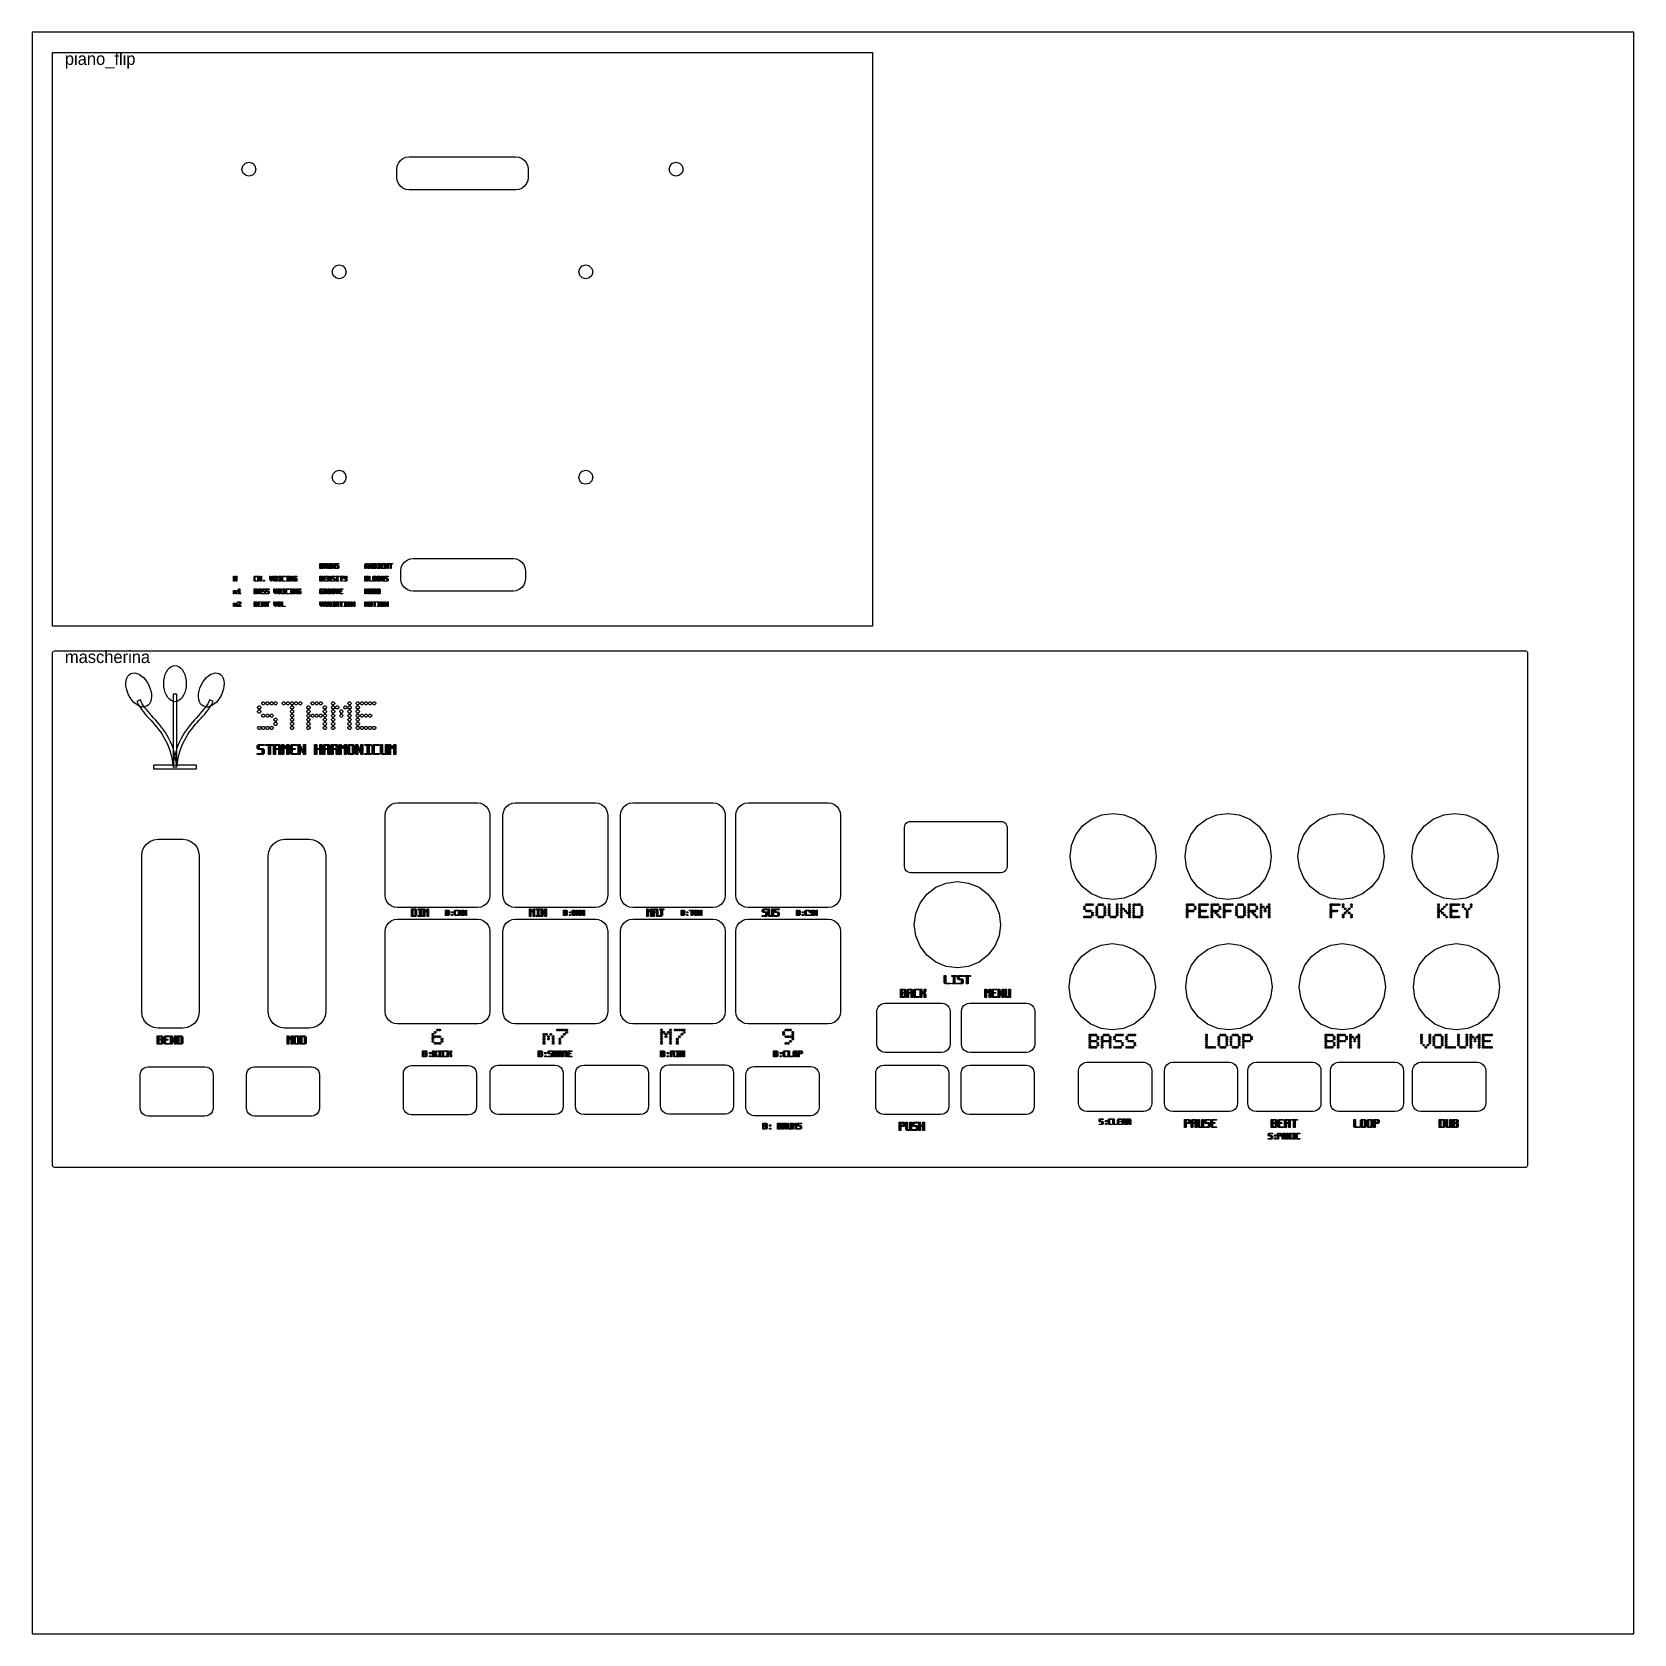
# Model space of a CAD drawing. Header units: millimetres. Extents: x 0 to 390, y 0 to 390.
import ezdxf

# ---------------------------------------------------------------- set-up
doc = ezdxf.new("R2010")
doc.units = ezdxf.units.MM
for name, color, linetype in [('INCISIONE', 7, 'CONTINUOUS'), ('SEGNO', 5, 'CONTINUOUS'), ('TAGLIO', 1, 'CONTINUOUS')]:
    doc.layers.add(name, color=color, linetype=linetype)

msp = doc.modelspace()

# ---------------------------------------------------------------- texts
at = {"layer": 'SEGNO'}
for s, p in [('piano_flip', (8, 382)), ('mascherina', (8, 236.38))]:
    msp.add_text(s, height=3, dxfattribs=at).set_placement(p)

# ---------------------------------------------------------------- linework, layer by layer
at = {"layer": 'INCISIONE'}
for points in [[(49.04, 257.51), (49.28, 257.51), (49.28, 257.39), (49.04, 257.39)], [(49.64, 257.51), (49.88, 257.51), (49.88, 257.39), (49.64, 257.39)], [(54.16, 257.51), (54.88, 257.51), (54.88, 257.39), (54.16, 257.39)], [(55, 257.51), (55.24, 257.51), (55.24, 257.39), (55, 257.39)], [(55.6, 257.51), (55.84, 257.51), (55.84, 257.39), (55.6, 257.39)], [(57.88, 257.51), (58.12, 257.51), (58.12, 257.39), (57.88, 257.39)], [(58.48, 257.51), (58.72, 257.51), (58.72, 257.39), (58.48, 257.39)], [(58.96, 257.51), (59.56, 257.51), (59.56, 257.39), (58.96, 257.39)], [(59.92, 257.51), (60.64, 257.51), (60.64, 257.39), (59.92, 257.39)], [(60.88, 257.51), (61.6, 257.51), (61.6, 257.39), (60.88, 257.39)], [(61.84, 257.51), (62.56, 257.51), (62.56, 257.39), (61.84, 257.39)], [(62.68, 257.51), (62.92, 257.51), (62.92, 257.39), (62.68, 257.39)], [(63.28, 257.51), (63.52, 257.51), (63.52, 257.39), (63.28, 257.39)], [(63.76, 257.51), (64.48, 257.51), (64.48, 257.39), (63.76, 257.39)], [(70.04, 260.61), (70.76, 260.61), (70.76, 260.49), (70.04, 260.49)], [(70.04, 260.49), (70.28, 260.49), (70.28, 260.37), (70.04, 260.37)], [(70.04, 260.37), (70.28, 260.37), (70.28, 260.25), (70.04, 260.25)], [(70.04, 260.25), (70.28, 260.25), (70.28, 260.13), (70.04, 260.13)], [(70.04, 260.13), (70.28, 260.13), (70.28, 260.01), (70.04, 260.01)], [(70.04, 260.01), (70.28, 260.01), (70.28, 259.89), (70.04, 259.89)], [(70.04, 259.89), (70.28, 259.89), (70.28, 259.77), (70.04, 259.77)], [(70.04, 259.77), (70.28, 259.77), (70.28, 259.65), (70.04, 259.65)], [(70.04, 259.65), (70.28, 259.65), (70.28, 259.53), (70.04, 259.53)], [(70.04, 259.53), (70.76, 259.53), (70.76, 259.41), (70.04, 259.41)], [(70.04, 257.51), (70.76, 257.51), (70.76, 257.39), (70.04, 257.39)], [(70.64, 260.49), (70.88, 260.49), (70.88, 260.37), (70.64, 260.37)], [(70.64, 260.37), (70.88, 260.37), (70.88, 260.25), (70.64, 260.25)], [(70.64, 260.25), (70.88, 260.25), (70.88, 260.13), (70.64, 260.13)], [(70.64, 260.13), (70.88, 260.13), (70.88, 260.01), (70.64, 260.01)], [(70.64, 260.01), (70.88, 260.01), (70.88, 259.89), (70.64, 259.89)], [(70.64, 259.89), (70.88, 259.89), (70.88, 259.77), (70.64, 259.77)], [(70.64, 259.77), (70.88, 259.77), (70.88, 259.65), (70.64, 259.65)], [(70.64, 259.65), (70.88, 259.65), (70.88, 259.53), (70.64, 259.53)], [(71, 260.61), (71.72, 260.61), (71.72, 260.49), (71, 260.49)], [(71, 260.49), (71.24, 260.49), (71.24, 260.37), (71, 260.37)], [(71, 260.37), (71.24, 260.37), (71.24, 260.25), (71, 260.25)], [(71, 260.25), (71.24, 260.25), (71.24, 260.13), (71, 260.13)], [(71, 260.13), (71.72, 260.13), (71.72, 260.01), (71, 260.01)], [(71, 260.01), (71.24, 260.01), (71.24, 259.89), (71, 259.89)], [(71, 259.89), (71.24, 259.89), (71.24, 259.77), (71, 259.77)], [(71, 259.77), (71.24, 259.77), (71.24, 259.65), (71, 259.65)], [(71, 259.65), (71.24, 259.65), (71.24, 259.53), (71, 259.53)], [(71, 259.53), (71.24, 259.53), (71.24, 259.41), (71, 259.41)], [(71.12, 257.51), (71.84, 257.51), (71.84, 257.39), (71.12, 257.39)], [(71.6, 260.49), (71.84, 260.49), (71.84, 260.37), (71.6, 260.37)], [(71.6, 260.37), (71.84, 260.37), (71.84, 260.25), (71.6, 260.25)], [(71.6, 260.25), (71.84, 260.25), (71.84, 260.13), (71.6, 260.13)], [(71.6, 260.01), (71.84, 260.01), (71.84, 259.89), (71.6, 259.89)], [(71.6, 259.89), (71.84, 259.89), (71.84, 259.77), (71.6, 259.77)], [(71.6, 259.77), (71.84, 259.77), (71.84, 259.65), (71.6, 259.65)], [(71.6, 259.65), (71.84, 259.65), (71.84, 259.53), (71.6, 259.53)], [(71.6, 259.53), (71.84, 259.53), (71.84, 259.41), (71.6, 259.41)], [(71.96, 260.61), (72.2, 260.61), (72.2, 260.49), (71.96, 260.49)], [(71.96, 260.49), (72.2, 260.49), (72.2, 260.37), (71.96, 260.37)], [(71.96, 260.37), (72.2, 260.37), (72.2, 260.25), (71.96, 260.25)], [(71.96, 260.25), (72.2, 260.25), (72.2, 260.13), (71.96, 260.13)], [(71.96, 260.13), (72.2, 260.13), (72.2, 260.01), (71.96, 260.01)], [(71.96, 260.01), (72.2, 260.01), (72.2, 259.89), (71.96, 259.89)], [(71.96, 259.89), (72.2, 259.89), (72.2, 259.77), (71.96, 259.77)], [(71.96, 259.77), (72.2, 259.77), (72.2, 259.65), (71.96, 259.65)], [(71.96, 259.65), (72.2, 259.65), (72.2, 259.53), (71.96, 259.53)], [(71.96, 257.51), (72.2, 257.51), (72.2, 257.39), (71.96, 257.39)], [(72.08, 259.53), (72.8, 259.53), (72.8, 259.41), (72.08, 259.41)], [(72.56, 260.61), (72.8, 260.61), (72.8, 260.49), (72.56, 260.49)], [(72.56, 260.49), (72.8, 260.49), (72.8, 260.37), (72.56, 260.37)], [(72.56, 260.37), (72.8, 260.37), (72.8, 260.25), (72.56, 260.25)], [(72.56, 260.25), (72.8, 260.25), (72.8, 260.13), (72.56, 260.13)], [(72.56, 260.13), (72.8, 260.13), (72.8, 260.01), (72.56, 260.01)], [(72.56, 260.01), (72.8, 260.01), (72.8, 259.89), (72.56, 259.89)], [(72.56, 259.89), (72.8, 259.89), (72.8, 259.77), (72.56, 259.77)], [(72.56, 259.77), (72.8, 259.77), (72.8, 259.65), (72.56, 259.65)], [(72.56, 259.65), (72.8, 259.65), (72.8, 259.53), (72.56, 259.53)], [(72.56, 257.51), (72.8, 257.51), (72.8, 257.39), (72.56, 257.39)], [(72.92, 260.61), (73.16, 260.61), (73.16, 260.49), (72.92, 260.49)], [(72.92, 260.49), (73.28, 260.49), (73.28, 260.37), (72.92, 260.37)], [(72.92, 260.37), (73.76, 260.37), (73.76, 260.25), (72.92, 260.25)], [(72.92, 260.25), (73.16, 260.25), (73.16, 260.13), (72.92, 260.13)], [(72.92, 260.13), (73.16, 260.13), (73.16, 260.01), (72.92, 260.01)], [(72.92, 260.01), (73.16, 260.01), (73.16, 259.89), (72.92, 259.89)], [(72.92, 259.89), (73.16, 259.89), (73.16, 259.77), (72.92, 259.77)], [(72.92, 259.77), (73.16, 259.77), (73.16, 259.65), (72.92, 259.65)], [(72.92, 259.65), (73.16, 259.65), (73.16, 259.53), (72.92, 259.53)], [(72.92, 259.53), (73.16, 259.53), (73.16, 259.41), (72.92, 259.41)], [(73.04, 257.51), (73.76, 257.51), (73.76, 257.39), (73.04, 257.39)], [(73.28, 260.25), (73.4, 260.25), (73.4, 260.13), (73.28, 260.13)], [(73.4, 260.49), (73.76, 260.49), (73.76, 260.37), (73.4, 260.37)], [(73.52, 260.61), (73.76, 260.61), (73.76, 260.49), (73.52, 260.49)], [(73.52, 260.25), (73.76, 260.25), (73.76, 260.13), (73.52, 260.13)], [(73.52, 260.13), (73.76, 260.13), (73.76, 260.01), (73.52, 260.01)], [(73.52, 260.01), (73.76, 260.01), (73.76, 259.89), (73.52, 259.89)], [(73.52, 259.89), (73.76, 259.89), (73.76, 259.77), (73.52, 259.77)], [(73.52, 259.77), (73.76, 259.77), (73.76, 259.65), (73.52, 259.65)], [(73.52, 259.65), (73.76, 259.65), (73.76, 259.53), (73.52, 259.53)], [(73.52, 259.53), (73.76, 259.53), (73.76, 259.41), (73.52, 259.41)], [(73.88, 260.49), (74.12, 260.49), (74.12, 260.37), (73.88, 260.37)], [(73.88, 260.37), (74.12, 260.37), (74.12, 260.25), (73.88, 260.25)], [(73.88, 260.25), (74.12, 260.25), (74.12, 260.13), (73.88, 260.13)], [(73.88, 259.53), (74.6, 259.53), (74.6, 259.41), (73.88, 259.41)], [(74, 260.61), (74.72, 260.61), (74.72, 260.49), (74, 260.49)], [(74, 260.13), (74.6, 260.13), (74.6, 260.01), (74, 260.01)], [(74, 257.51), (74.72, 257.51), (74.72, 257.39), (74, 257.39)], [(74.48, 260.01), (74.72, 260.01), (74.72, 259.89), (74.48, 259.89)], [(74.48, 259.89), (74.72, 259.89), (74.72, 259.77), (74.48, 259.77)], [(74.48, 259.77), (74.72, 259.77), (74.72, 259.65), (74.48, 259.65)], [(74.48, 259.65), (74.72, 259.65), (74.72, 259.53), (74.48, 259.53)], [(74.84, 257.51), (75.8, 257.51), (75.8, 257.39), (74.84, 257.39)], [(75.8, 257.51), (76.04, 257.51), (76.04, 257.39), (75.8, 257.39)], [(76.4, 257.51), (76.64, 257.51), (76.64, 257.39), (76.4, 257.39)], [(81.04, 260.49), (81.28, 260.49), (81.28, 260.37), (81.04, 260.37)], [(81.04, 260.37), (81.28, 260.37), (81.28, 260.25), (81.04, 260.25)], [(81.04, 260.25), (81.28, 260.25), (81.28, 260.13), (81.04, 260.13)], [(81.04, 260.13), (81.88, 260.13), (81.88, 260.01), (81.04, 260.01)], [(81.04, 260.01), (81.28, 260.01), (81.28, 259.89), (81.04, 259.89)], [(81.04, 259.89), (81.28, 259.89), (81.28, 259.77), (81.04, 259.77)], [(81.04, 259.77), (81.28, 259.77), (81.28, 259.65), (81.04, 259.65)], [(81.04, 259.65), (81.28, 259.65), (81.28, 259.53), (81.04, 259.53)], [(81.04, 259.53), (81.28, 259.53), (81.28, 259.41), (81.04, 259.41)], [(81.04, 257.51), (81.76, 257.51), (81.76, 257.39), (81.04, 257.39)], [(81.16, 260.61), (81.76, 260.61), (81.76, 260.49), (81.16, 260.49)], [(81.64, 260.49), (81.88, 260.49), (81.88, 260.37), (81.64, 260.37)], [(81.64, 260.37), (81.88, 260.37), (81.88, 260.25), (81.64, 260.25)], [(81.64, 260.25), (81.88, 260.25), (81.88, 260.13), (81.64, 260.13)], [(81.64, 260.01), (81.88, 260.01), (81.88, 259.89), (81.64, 259.89)], [(81.64, 259.89), (81.88, 259.89), (81.88, 259.77), (81.64, 259.77)], [(81.64, 259.77), (81.88, 259.77), (81.88, 259.65), (81.64, 259.65)], [(81.64, 259.65), (81.88, 259.65), (81.88, 259.53), (81.64, 259.53)], [(81.64, 259.53), (81.88, 259.53), (81.88, 259.41), (81.64, 259.41)], [(82, 260.61), (82.24, 260.61), (82.24, 260.49), (82, 260.49)], [(82, 260.49), (82.36, 260.49), (82.36, 260.37), (82, 260.37)], [(82, 260.37), (82.84, 260.37), (82.84, 260.25), (82, 260.25)], [(82, 260.25), (82.24, 260.25), (82.24, 260.13), (82, 260.13)], [(82, 260.13), (82.24, 260.13), (82.24, 260.01), (82, 260.01)], [(82, 260.01), (82.24, 260.01), (82.24, 259.89), (82, 259.89)], [(82, 259.89), (82.24, 259.89), (82.24, 259.77), (82, 259.77)], [(82, 259.77), (82.24, 259.77), (82.24, 259.65), (82, 259.65)], [(82, 259.65), (82.24, 259.65), (82.24, 259.53), (82, 259.53)], [(82, 259.53), (82.24, 259.53), (82.24, 259.41), (82, 259.41)], [(82, 257.51), (82.24, 257.51), (82.24, 257.39), (82, 257.39)], [(82.36, 260.25), (82.48, 260.25), (82.48, 260.13), (82.36, 260.13)], [(82.48, 260.49), (82.84, 260.49), (82.84, 260.37), (82.48, 260.37)], [(82.6, 260.61), (82.84, 260.61), (82.84, 260.49), (82.6, 260.49)], [(82.6, 260.25), (82.84, 260.25), (82.84, 260.13), (82.6, 260.13)], [(82.6, 260.13), (82.84, 260.13), (82.84, 260.01), (82.6, 260.01)], [(82.6, 260.01), (82.84, 260.01), (82.84, 259.89), (82.6, 259.89)], [(82.6, 259.89), (82.84, 259.89), (82.84, 259.77), (82.6, 259.77)], [(82.6, 259.77), (82.84, 259.77), (82.84, 259.65), (82.6, 259.65)], [(82.6, 259.65), (82.84, 259.65), (82.84, 259.53), (82.6, 259.53)], [(82.6, 259.53), (82.84, 259.53), (82.84, 259.41), (82.6, 259.41)], [(82.96, 260.61), (83.68, 260.61), (83.68, 260.49), (82.96, 260.49)], [(82.96, 260.49), (83.2, 260.49), (83.2, 260.37), (82.96, 260.37)], [(82.96, 260.37), (83.2, 260.37), (83.2, 260.25), (82.96, 260.25)], [(82.96, 260.25), (83.2, 260.25), (83.2, 260.13), (82.96, 260.13)], [(82.96, 260.13), (83.68, 260.13), (83.68, 260.01), (82.96, 260.01)], [(82.96, 260.01), (83.2, 260.01), (83.2, 259.89), (82.96, 259.89)], [(82.96, 259.89), (83.2, 259.89), (83.2, 259.77), (82.96, 259.77)], [(82.96, 259.77), (83.2, 259.77), (83.2, 259.65), (82.96, 259.65)], [(82.96, 259.65), (83.2, 259.65), (83.2, 259.53), (82.96, 259.53)], [(82.96, 259.53), (83.68, 259.53), (83.68, 259.41), (82.96, 259.41)], [(83.08, 257.51), (83.68, 257.51), (83.68, 257.39), (83.08, 257.39)], [(83.56, 260.49), (83.8, 260.49), (83.8, 260.37), (83.56, 260.37)], [(83.56, 260.37), (83.8, 260.37), (83.8, 260.25), (83.56, 260.25)], [(83.56, 260.25), (83.8, 260.25), (83.8, 260.13), (83.56, 260.13)], [(83.56, 260.01), (83.8, 260.01), (83.8, 259.89), (83.56, 259.89)], [(83.56, 259.89), (83.8, 259.89), (83.8, 259.77), (83.56, 259.77)], [(83.56, 259.77), (83.8, 259.77), (83.8, 259.65), (83.56, 259.65)], [(83.56, 259.65), (83.8, 259.65), (83.8, 259.53), (83.56, 259.53)], [(84.04, 260.61), (84.76, 260.61), (84.76, 260.49), (84.04, 260.49)], [(84.04, 259.53), (84.76, 259.53), (84.76, 259.41), (84.04, 259.41)], [(84.04, 257.51), (84.64, 257.51), (84.64, 257.39), (84.04, 257.39)], [(84.28, 260.49), (84.52, 260.49), (84.52, 260.37), (84.28, 260.37)], [(84.28, 260.37), (84.52, 260.37), (84.52, 260.25), (84.28, 260.25)], [(84.28, 260.25), (84.52, 260.25), (84.52, 260.13), (84.28, 260.13)], [(84.28, 260.13), (84.52, 260.13), (84.52, 260.01), (84.28, 260.01)], [(84.28, 260.01), (84.52, 260.01), (84.52, 259.89), (84.28, 259.89)], [(84.28, 259.89), (84.52, 259.89), (84.52, 259.77), (84.28, 259.77)], [(84.28, 259.77), (84.52, 259.77), (84.52, 259.65), (84.28, 259.65)], [(84.28, 259.65), (84.52, 259.65), (84.52, 259.53), (84.28, 259.53)], [(84.88, 260.49), (85.12, 260.49), (85.12, 260.37), (84.88, 260.37)], [(84.88, 260.37), (85.12, 260.37), (85.12, 260.25), (84.88, 260.25)], [(84.88, 260.25), (85.12, 260.25), (85.12, 260.13), (84.88, 260.13)], [(84.88, 260.13), (85.48, 260.13), (85.48, 260.01), (84.88, 260.01)], [(84.88, 260.01), (85.12, 260.01), (85.12, 259.89), (84.88, 259.89)], [(84.88, 259.89), (85.12, 259.89), (85.12, 259.77), (84.88, 259.77)], [(84.88, 259.77), (85.12, 259.77), (85.12, 259.65), (84.88, 259.65)], [(84.88, 259.65), (85.12, 259.65), (85.12, 259.53), (84.88, 259.53)], [(84.88, 257.51), (85.12, 257.51), (85.12, 257.39), (84.88, 257.39)], [(85, 260.61), (85.72, 260.61), (85.72, 260.49), (85, 260.49)], [(85, 259.53), (85.72, 259.53), (85.72, 259.41), (85, 259.41)], [(85.48, 257.51), (85.72, 257.51), (85.72, 257.39), (85.48, 257.39)], [(85.84, 260.61), (86.08, 260.61), (86.08, 260.49), (85.84, 260.49)], [(85.84, 260.49), (86.08, 260.49), (86.08, 260.37), (85.84, 260.37)], [(85.84, 260.37), (86.2, 260.37), (86.2, 260.25), (85.84, 260.25)], [(85.84, 260.25), (86.2, 260.25), (86.2, 260.13), (85.84, 260.13)], [(85.84, 260.13), (86.08, 260.13), (86.08, 260.01), (85.84, 260.01)], [(85.84, 260.01), (86.08, 260.01), (86.08, 259.89), (85.84, 259.89)], [(85.84, 259.89), (86.08, 259.89), (86.08, 259.77), (85.84, 259.77)], [(85.84, 259.77), (86.08, 259.77), (86.08, 259.65), (85.84, 259.65)], [(85.84, 259.65), (86.08, 259.65), (86.08, 259.53), (85.84, 259.53)], [(85.84, 259.53), (86.08, 259.53), (86.08, 259.41), (85.84, 259.41)], [(85.96, 257.51), (86.68, 257.51), (86.68, 257.39), (85.96, 257.39)], [(86.2, 260.13), (86.32, 260.13), (86.32, 260.01), (86.2, 260.01)], [(86.2, 260.01), (86.32, 260.01), (86.32, 259.89), (86.2, 259.89)], [(86.32, 259.89), (86.68, 259.89), (86.68, 259.77), (86.32, 259.77)], [(86.32, 259.77), (86.68, 259.77), (86.68, 259.65), (86.32, 259.65)], [(86.44, 260.61), (86.68, 260.61), (86.68, 260.49), (86.44, 260.49)], [(86.44, 260.49), (86.68, 260.49), (86.68, 260.37), (86.44, 260.37)], [(86.44, 260.37), (86.68, 260.37), (86.68, 260.25), (86.44, 260.25)], [(86.44, 260.25), (86.68, 260.25), (86.68, 260.13), (86.44, 260.13)], [(86.44, 260.13), (86.68, 260.13), (86.68, 260.01), (86.44, 260.01)], [(86.44, 260.01), (86.68, 260.01), (86.68, 259.89), (86.44, 259.89)], [(86.44, 259.65), (86.68, 259.65), (86.68, 259.53), (86.44, 259.53)], [(86.44, 259.53), (86.68, 259.53), (86.68, 259.41), (86.44, 259.41)], [(86.8, 260.61), (87.76, 260.61), (87.76, 260.49), (86.8, 260.49)], [(87.16, 260.49), (87.4, 260.49), (87.4, 260.37), (87.16, 260.37)], [(87.16, 260.37), (87.4, 260.37), (87.4, 260.25), (87.16, 260.25)], [(87.16, 260.25), (87.4, 260.25), (87.4, 260.13), (87.16, 260.13)], [(87.16, 260.13), (87.4, 260.13), (87.4, 260.01), (87.16, 260.01)], [(87.16, 260.01), (87.4, 260.01), (87.4, 259.89), (87.16, 259.89)], [(87.16, 259.89), (87.4, 259.89), (87.4, 259.77), (87.16, 259.77)], [(87.16, 259.77), (87.4, 259.77), (87.4, 259.65), (87.16, 259.65)], [(87.16, 259.65), (87.4, 259.65), (87.4, 259.53), (87.16, 259.53)], [(87.16, 259.53), (87.4, 259.53), (87.4, 259.41), (87.16, 259.41)], [(49.04, 257.39), (49.4, 257.39), (49.4, 257.27), (49.04, 257.27)], [(49.04, 257.27), (49.88, 257.27), (49.88, 257.15), (49.04, 257.15)], [(49.04, 257.15), (49.28, 257.15), (49.28, 257.03), (49.04, 257.03)], [(49.04, 257.03), (49.28, 257.03), (49.28, 256.91), (49.04, 256.91)], [(49.04, 256.91), (49.28, 256.91), (49.28, 256.79), (49.04, 256.79)], [(49.04, 256.79), (49.28, 256.79), (49.28, 256.67), (49.04, 256.67)], [(49.04, 256.67), (49.28, 256.67), (49.28, 256.55), (49.04, 256.55)], [(49.04, 256.55), (49.28, 256.55), (49.28, 256.43), (49.04, 256.43)], [(49.04, 256.43), (49.28, 256.43), (49.28, 256.31), (49.04, 256.31)], [(49.04, 254.05), (49.4, 254.05), (49.4, 253.93), (49.04, 253.93)], [(49.04, 253.93), (49.28, 253.93), (49.28, 253.81), (49.04, 253.81)], [(49.04, 253.81), (49.28, 253.81), (49.28, 253.69), (49.04, 253.69)], [(49.04, 253.69), (49.28, 253.69), (49.28, 253.57), (49.04, 253.57)], [(49.04, 253.57), (49.28, 253.57), (49.28, 253.45), (49.04, 253.45)], [(49.4, 257.15), (49.52, 257.15), (49.52, 257.03), (49.4, 257.03)], [(49.4, 253.93), (49.52, 253.93), (49.52, 253.81), (49.4, 253.81)], [(49.4, 253.81), (49.52, 253.81), (49.52, 253.69), (49.4, 253.69)], [(49.4, 253.69), (49.52, 253.69), (49.52, 253.57), (49.4, 253.57)], [(49.4, 253.57), (49.52, 253.57), (49.52, 253.45), (49.4, 253.45)], [(49.52, 257.39), (49.88, 257.39), (49.88, 257.27), (49.52, 257.27)], [(49.52, 254.05), (49.76, 254.05), (49.76, 253.93), (49.52, 253.93)], [(49.64, 257.15), (49.88, 257.15), (49.88, 257.03), (49.64, 257.03)], [(49.64, 257.03), (49.88, 257.03), (49.88, 256.91), (49.64, 256.91)], [(49.64, 256.91), (49.88, 256.91), (49.88, 256.79), (49.64, 256.79)], [(49.64, 256.79), (49.88, 256.79), (49.88, 256.67), (49.64, 256.67)], [(49.64, 256.67), (49.88, 256.67), (49.88, 256.55), (49.64, 256.55)], [(49.64, 256.55), (49.88, 256.55), (49.88, 256.43), (49.64, 256.43)], [(49.64, 256.43), (49.88, 256.43), (49.88, 256.31), (49.64, 256.31)], [(49.64, 253.93), (49.88, 253.93), (49.88, 253.81), (49.64, 253.81)], [(49.64, 253.81), (49.88, 253.81), (49.88, 253.69), (49.64, 253.69)], [(49.64, 253.69), (49.88, 253.69), (49.88, 253.57), (49.64, 253.57)], [(49.64, 253.57), (49.88, 253.57), (49.88, 253.45), (49.64, 253.45)], [(50.12, 254.17), (50.6, 254.17), (50.6, 254.05), (50.12, 254.05)], [(50.12, 254.05), (50.24, 254.05), (50.24, 253.93), (50.12, 253.93)], [(50.24, 254.29), (50.6, 254.29), (50.6, 254.17), (50.24, 254.17)], [(50.36, 254.41), (50.6, 254.41), (50.6, 254.29), (50.36, 254.29)], [(50.36, 254.05), (50.6, 254.05), (50.6, 253.93), (50.36, 253.93)], [(50.36, 253.93), (50.6, 253.93), (50.6, 253.81), (50.36, 253.81)], [(50.36, 253.81), (50.6, 253.81), (50.6, 253.69), (50.36, 253.69)], [(50.36, 253.69), (50.6, 253.69), (50.6, 253.57), (50.36, 253.57)], [(50.36, 253.57), (50.6, 253.57), (50.6, 253.45), (50.36, 253.45)], [(54.04, 257.39), (54.28, 257.39), (54.28, 257.27), (54.04, 257.27)], [(54.04, 257.27), (54.28, 257.27), (54.28, 257.15), (54.04, 257.15)], [(54.04, 257.15), (54.28, 257.15), (54.28, 257.03), (54.04, 257.03)], [(54.04, 257.03), (54.28, 257.03), (54.28, 256.91), (54.04, 256.91)], [(54.04, 256.91), (54.28, 256.91), (54.28, 256.79), (54.04, 256.79)], [(54.04, 256.79), (54.28, 256.79), (54.28, 256.67), (54.04, 256.67)], [(54.04, 256.67), (54.28, 256.67), (54.28, 256.55), (54.04, 256.55)], [(54.04, 256.55), (54.28, 256.55), (54.28, 256.43), (54.04, 256.43)], [(54.04, 254.41), (54.76, 254.41), (54.76, 254.29), (54.04, 254.29)], [(54.04, 254.29), (54.28, 254.29), (54.28, 254.17), (54.04, 254.17)], [(54.04, 254.17), (54.28, 254.17), (54.28, 254.05), (54.04, 254.05)], [(54.04, 254.05), (54.28, 254.05), (54.28, 253.93), (54.04, 253.93)], [(54.04, 253.93), (54.76, 253.93), (54.76, 253.81), (54.04, 253.81)], [(54.04, 253.81), (54.28, 253.81), (54.28, 253.69), (54.04, 253.69)], [(54.04, 253.69), (54.28, 253.69), (54.28, 253.57), (54.04, 253.57)], [(54.04, 253.57), (54.28, 253.57), (54.28, 253.45), (54.04, 253.45)], [(54.16, 256.43), (54.88, 256.43), (54.88, 256.31), (54.16, 256.31)], [(54.64, 254.29), (54.88, 254.29), (54.88, 254.17), (54.64, 254.17)], [(54.64, 254.17), (54.88, 254.17), (54.88, 254.05), (54.64, 254.05)], [(54.64, 254.05), (54.88, 254.05), (54.88, 253.93), (54.64, 253.93)], [(54.64, 253.81), (54.88, 253.81), (54.88, 253.69), (54.64, 253.69)], [(54.64, 253.69), (54.88, 253.69), (54.88, 253.57), (54.64, 253.57)], [(54.64, 253.57), (54.88, 253.57), (54.88, 253.45), (54.64, 253.45)], [(55, 257.39), (55.24, 257.39), (55.24, 257.27), (55, 257.27)], [(55, 257.27), (55.24, 257.27), (55.24, 257.15), (55, 257.15)], [(55, 257.15), (55.24, 257.15), (55.24, 257.03), (55, 257.03)], [(55, 257.03), (55.84, 257.03), (55.84, 256.91), (55, 256.91)], [(55, 256.91), (55.24, 256.91), (55.24, 256.79), (55, 256.79)], [(55, 256.79), (55.24, 256.79), (55.24, 256.67), (55, 256.67)], [(55, 256.67), (55.24, 256.67), (55.24, 256.55), (55, 256.55)], [(55, 256.55), (55.24, 256.55), (55.24, 256.43), (55, 256.43)], [(55, 256.43), (55.24, 256.43), (55.24, 256.31), (55, 256.31)], [(55, 254.29), (55.24, 254.29), (55.24, 254.17), (55, 254.17)], [(55, 254.17), (55.24, 254.17), (55.24, 254.05), (55, 254.05)], [(55, 254.05), (55.24, 254.05), (55.24, 253.93), (55, 253.93)], [(55, 253.93), (55.84, 253.93), (55.84, 253.81), (55, 253.81)], [(55, 253.81), (55.24, 253.81), (55.24, 253.69), (55, 253.69)], [(55, 253.69), (55.24, 253.69), (55.24, 253.57), (55, 253.57)], [(55, 253.57), (55.24, 253.57), (55.24, 253.45), (55, 253.45)], [(55.12, 254.41), (55.72, 254.41), (55.72, 254.29), (55.12, 254.29)], [(55.6, 257.39), (55.84, 257.39), (55.84, 257.27), (55.6, 257.27)], [(55.6, 257.27), (55.84, 257.27), (55.84, 257.15), (55.6, 257.15)], [(55.6, 257.15), (55.84, 257.15), (55.84, 257.03), (55.6, 257.03)], [(55.6, 256.91), (55.84, 256.91), (55.84, 256.79), (55.6, 256.79)], [(55.6, 256.79), (55.84, 256.79), (55.84, 256.67), (55.6, 256.67)], [(55.6, 256.67), (55.84, 256.67), (55.84, 256.55), (55.6, 256.55)], [(55.6, 256.55), (55.84, 256.55), (55.84, 256.43), (55.6, 256.43)], [(55.6, 256.43), (55.84, 256.43), (55.84, 256.31), (55.6, 256.31)], [(55.6, 254.29), (55.84, 254.29), (55.84, 254.17), (55.6, 254.17)], [(55.6, 254.17), (55.84, 254.17), (55.84, 254.05), (55.6, 254.05)], [(55.6, 254.05), (55.84, 254.05), (55.84, 253.93), (55.6, 253.93)], [(55.6, 253.81), (55.84, 253.81), (55.84, 253.69), (55.6, 253.69)], [(55.6, 253.69), (55.84, 253.69), (55.84, 253.57), (55.6, 253.57)], [(55.6, 253.57), (55.84, 253.57), (55.84, 253.45), (55.6, 253.45)], [(55.96, 254.29), (56.2, 254.29), (56.2, 254.17), (55.96, 254.17)], [(55.96, 254.17), (56.2, 254.17), (56.2, 254.05), (55.96, 254.05)], [(55.96, 254.05), (56.2, 254.05), (56.2, 253.93), (55.96, 253.93)], [(56.08, 254.41), (56.8, 254.41), (56.8, 254.29), (56.08, 254.29)], [(56.08, 253.93), (56.68, 253.93), (56.68, 253.81), (56.08, 253.81)], [(56.32, 256.55), (56.56, 256.55), (56.56, 256.43), (56.32, 256.43)], [(56.32, 256.43), (56.56, 256.43), (56.56, 256.31), (56.32, 256.31)], [(56.56, 253.81), (56.8, 253.81), (56.8, 253.69), (56.56, 253.69)], [(56.56, 253.69), (56.8, 253.69), (56.8, 253.57), (56.56, 253.57)], [(56.56, 253.57), (56.8, 253.57), (56.8, 253.45), (56.56, 253.45)], [(56.92, 254.29), (57.16, 254.29), (57.16, 254.17), (56.92, 254.17)], [(56.92, 254.17), (57.16, 254.17), (57.16, 254.05), (56.92, 254.05)], [(56.92, 254.05), (57.16, 254.05), (57.16, 253.93), (56.92, 253.93)], [(57.04, 254.41), (57.76, 254.41), (57.76, 254.29), (57.04, 254.29)], [(57.04, 253.93), (57.64, 253.93), (57.64, 253.81), (57.04, 253.81)], [(57.52, 253.81), (57.76, 253.81), (57.76, 253.69), (57.52, 253.69)], [(57.52, 253.69), (57.76, 253.69), (57.76, 253.57), (57.52, 253.57)], [(57.52, 253.57), (57.76, 253.57), (57.76, 253.45), (57.52, 253.45)], [(57.88, 257.39), (58.12, 257.39), (58.12, 257.27), (57.88, 257.27)], [(57.88, 257.27), (58.12, 257.27), (58.12, 257.15), (57.88, 257.15)], [(57.88, 257.15), (58.12, 257.15), (58.12, 257.03), (57.88, 257.03)], [(57.88, 257.03), (58.12, 257.03), (58.12, 256.91), (57.88, 256.91)], [(57.88, 256.91), (58.12, 256.91), (58.12, 256.79), (57.88, 256.79)], [(57.88, 256.79), (58.12, 256.79), (58.12, 256.67), (57.88, 256.67)], [(58, 256.67), (58.24, 256.67), (58.24, 256.55), (58, 256.55)], [(58.12, 256.55), (58.48, 256.55), (58.48, 256.43), (58.12, 256.43)], [(58.24, 256.43), (58.36, 256.43), (58.36, 256.31), (58.24, 256.31)], [(58.36, 256.67), (58.6, 256.67), (58.6, 256.55), (58.36, 256.55)], [(58.48, 257.39), (58.72, 257.39), (58.72, 257.27), (58.48, 257.27)], [(58.48, 257.27), (58.72, 257.27), (58.72, 257.15), (58.48, 257.15)], [(58.48, 257.15), (58.72, 257.15), (58.72, 257.03), (58.48, 257.03)], [(58.48, 257.03), (58.72, 257.03), (58.72, 256.91), (58.48, 256.91)], [(58.48, 256.91), (58.72, 256.91), (58.72, 256.79), (58.48, 256.79)], [(58.48, 256.79), (58.72, 256.79), (58.72, 256.67), (58.48, 256.67)], [(58.84, 257.39), (59.08, 257.39), (59.08, 257.27), (58.84, 257.27)], [(58.84, 257.27), (59.08, 257.27), (59.08, 257.15), (58.84, 257.15)], [(58.84, 257.15), (59.08, 257.15), (59.08, 257.03), (58.84, 257.03)], [(58.84, 257.03), (59.08, 257.03), (59.08, 256.91), (58.84, 256.91)], [(58.84, 256.91), (59.08, 256.91), (59.08, 256.79), (58.84, 256.79)], [(58.84, 256.79), (59.08, 256.79), (59.08, 256.67), (58.84, 256.67)], [(58.84, 256.67), (59.08, 256.67), (59.08, 256.55), (58.84, 256.55)], [(58.84, 256.55), (59.08, 256.55), (59.08, 256.43), (58.84, 256.43)], [(58.84, 254.41), (59.08, 254.41), (59.08, 254.29), (58.84, 254.29)], [(58.84, 254.29), (59.08, 254.29), (59.08, 254.17), (58.84, 254.17)], [(58.84, 254.17), (59.08, 254.17), (59.08, 254.05), (58.84, 254.05)], [(58.84, 254.05), (59.08, 254.05), (59.08, 253.93), (58.84, 253.93)], [(58.84, 253.93), (59.08, 253.93), (59.08, 253.81), (58.84, 253.81)], [(58.84, 253.81), (59.08, 253.81), (59.08, 253.69), (58.84, 253.69)], [(58.84, 253.69), (59.08, 253.69), (59.08, 253.57), (58.84, 253.57)], [(58.96, 256.43), (59.56, 256.43), (59.56, 256.31), (58.96, 256.31)], [(58.96, 253.57), (59.2, 253.57), (59.2, 253.45), (58.96, 253.45)], [(59.32, 253.57), (59.56, 253.57), (59.56, 253.45), (59.32, 253.45)], [(59.44, 257.39), (59.68, 257.39), (59.68, 257.27), (59.44, 257.27)], [(59.44, 257.27), (59.68, 257.27), (59.68, 257.15), (59.44, 257.15)], [(59.44, 257.15), (59.68, 257.15), (59.68, 257.03), (59.44, 257.03)], [(59.44, 257.03), (59.68, 257.03), (59.68, 256.91), (59.44, 256.91)], [(59.44, 256.91), (59.68, 256.91), (59.68, 256.79), (59.44, 256.79)], [(59.44, 256.79), (59.68, 256.79), (59.68, 256.67), (59.44, 256.67)], [(59.44, 256.67), (59.68, 256.67), (59.68, 256.55), (59.44, 256.55)], [(59.44, 256.55), (59.68, 256.55), (59.68, 256.43), (59.44, 256.43)], [(59.44, 254.41), (59.68, 254.41), (59.68, 254.29), (59.44, 254.29)], [(59.44, 254.29), (59.68, 254.29), (59.68, 254.17), (59.44, 254.17)], [(59.44, 254.17), (59.68, 254.17), (59.68, 254.05), (59.44, 254.05)], [(59.44, 254.05), (59.68, 254.05), (59.68, 253.93), (59.44, 253.93)], [(59.44, 253.93), (59.68, 253.93), (59.68, 253.81), (59.44, 253.81)], [(59.44, 253.81), (59.68, 253.81), (59.68, 253.69), (59.44, 253.69)], [(59.44, 253.69), (59.68, 253.69), (59.68, 253.57), (59.44, 253.57)], [(59.8, 254.29), (60.04, 254.29), (60.04, 254.17), (59.8, 254.17)], [(59.8, 254.17), (60.04, 254.17), (60.04, 254.05), (59.8, 254.05)], [(59.8, 254.05), (60.04, 254.05), (60.04, 253.93), (59.8, 253.93)], [(59.8, 253.93), (60.04, 253.93), (60.04, 253.81), (59.8, 253.81)], [(59.8, 253.81), (60.04, 253.81), (60.04, 253.69), (59.8, 253.69)], [(59.8, 253.69), (60.04, 253.69), (60.04, 253.57), (59.8, 253.57)], [(59.8, 253.57), (60.04, 253.57), (60.04, 253.45), (59.8, 253.45)], [(59.92, 256.43), (60.64, 256.43), (60.64, 256.31), (59.92, 256.31)], [(59.92, 254.41), (60.52, 254.41), (60.52, 254.29), (59.92, 254.29)], [(60.16, 257.39), (60.4, 257.39), (60.4, 257.27), (60.16, 257.27)], [(60.16, 257.27), (60.4, 257.27), (60.4, 257.15), (60.16, 257.15)], [(60.16, 257.15), (60.4, 257.15), (60.4, 257.03), (60.16, 257.03)], [(60.16, 257.03), (60.4, 257.03), (60.4, 256.91), (60.16, 256.91)], [(60.16, 256.91), (60.4, 256.91), (60.4, 256.79), (60.16, 256.79)], [(60.16, 256.79), (60.4, 256.79), (60.4, 256.67), (60.16, 256.67)], [(60.16, 256.67), (60.4, 256.67), (60.4, 256.55), (60.16, 256.55)], [(60.16, 256.55), (60.4, 256.55), (60.4, 256.43), (60.16, 256.43)], [(60.4, 254.29), (60.64, 254.29), (60.64, 254.17), (60.4, 254.17)], [(60.4, 254.17), (60.64, 254.17), (60.64, 254.05), (60.4, 254.05)], [(60.4, 254.05), (60.64, 254.05), (60.64, 253.93), (60.4, 253.93)], [(60.4, 253.93), (60.64, 253.93), (60.64, 253.81), (60.4, 253.81)], [(60.4, 253.81), (60.64, 253.81), (60.64, 253.69), (60.4, 253.69)], [(60.4, 253.69), (60.64, 253.69), (60.64, 253.57), (60.4, 253.57)], [(60.4, 253.57), (60.64, 253.57), (60.64, 253.45), (60.4, 253.45)], [(60.76, 257.39), (61, 257.39), (61, 257.27), (60.76, 257.27)], [(60.76, 257.27), (61, 257.27), (61, 257.15), (60.76, 257.15)], [(60.76, 257.15), (61, 257.15), (61, 257.03), (60.76, 257.03)], [(60.76, 257.03), (61, 257.03), (61, 256.91), (60.76, 256.91)], [(60.76, 256.91), (61, 256.91), (61, 256.79), (60.76, 256.79)], [(60.76, 256.79), (61, 256.79), (61, 256.67), (60.76, 256.67)], [(60.76, 256.67), (61, 256.67), (61, 256.55), (60.76, 256.55)], [(60.76, 256.55), (61, 256.55), (61, 256.43), (60.76, 256.43)], [(60.88, 256.43), (61.6, 256.43), (61.6, 256.31), (60.88, 256.31)], [(60.88, 254.41), (61.6, 254.41), (61.6, 254.29), (60.88, 254.29)], [(61.12, 254.29), (61.36, 254.29), (61.36, 254.17), (61.12, 254.17)], [(61.12, 254.17), (61.36, 254.17), (61.36, 254.05), (61.12, 254.05)], [(61.12, 254.05), (61.36, 254.05), (61.36, 253.93), (61.12, 253.93)], [(61.12, 253.93), (61.36, 253.93), (61.36, 253.81), (61.12, 253.81)], [(61.12, 253.81), (61.36, 253.81), (61.36, 253.69), (61.12, 253.69)], [(61.12, 253.69), (61.36, 253.69), (61.36, 253.57), (61.12, 253.57)], [(61.12, 253.57), (61.36, 253.57), (61.36, 253.45), (61.12, 253.45)], [(61.72, 254.29), (61.96, 254.29), (61.96, 254.17), (61.72, 254.17)], [(61.72, 254.17), (61.96, 254.17), (61.96, 254.05), (61.72, 254.05)], [(61.72, 254.05), (61.96, 254.05), (61.96, 253.93), (61.72, 253.93)], [(61.72, 253.93), (61.96, 253.93), (61.96, 253.81), (61.72, 253.81)], [(61.72, 253.81), (61.96, 253.81), (61.96, 253.69), (61.72, 253.69)], [(61.72, 253.69), (61.96, 253.69), (61.96, 253.57), (61.72, 253.57)], [(61.72, 253.57), (61.96, 253.57), (61.96, 253.45), (61.72, 253.45)], [(61.84, 256.43), (62.56, 256.43), (62.56, 256.31), (61.84, 256.31)], [(61.84, 254.41), (62.56, 254.41), (62.56, 254.29), (61.84, 254.29)], [(62.08, 257.39), (62.32, 257.39), (62.32, 257.27), (62.08, 257.27)], [(62.08, 257.27), (62.32, 257.27), (62.32, 257.15), (62.08, 257.15)], [(62.08, 257.15), (62.32, 257.15), (62.32, 257.03), (62.08, 257.03)], [(62.08, 257.03), (62.32, 257.03), (62.32, 256.91), (62.08, 256.91)], [(62.08, 256.91), (62.32, 256.91), (62.32, 256.79), (62.08, 256.79)], [(62.08, 256.79), (62.32, 256.79), (62.32, 256.67), (62.08, 256.67)], [(62.08, 256.67), (62.32, 256.67), (62.32, 256.55), (62.08, 256.55)], [(62.08, 256.55), (62.32, 256.55), (62.32, 256.43), (62.08, 256.43)], [(62.68, 257.39), (62.92, 257.39), (62.92, 257.27), (62.68, 257.27)], [(62.68, 257.27), (63.04, 257.27), (63.04, 257.15), (62.68, 257.15)], [(62.68, 257.15), (63.04, 257.15), (63.04, 257.03), (62.68, 257.03)], [(62.68, 257.03), (62.92, 257.03), (62.92, 256.91), (62.68, 256.91)], [(62.68, 256.91), (62.92, 256.91), (62.92, 256.79), (62.68, 256.79)], [(62.68, 256.79), (62.92, 256.79), (62.92, 256.67), (62.68, 256.67)], [(62.68, 256.67), (62.92, 256.67), (62.92, 256.55), (62.68, 256.55)], [(62.68, 256.55), (62.92, 256.55), (62.92, 256.43), (62.68, 256.43)], [(62.68, 256.43), (62.92, 256.43), (62.92, 256.31), (62.68, 256.31)], [(62.8, 254.41), (63.52, 254.41), (63.52, 254.29), (62.8, 254.29)], [(63.04, 257.03), (63.16, 257.03), (63.16, 256.91), (63.04, 256.91)], [(63.04, 256.91), (63.16, 256.91), (63.16, 256.79), (63.04, 256.79)], [(63.04, 254.29), (63.28, 254.29), (63.28, 254.17), (63.04, 254.17)], [(63.04, 254.17), (63.28, 254.17), (63.28, 254.05), (63.04, 254.05)], [(63.04, 254.05), (63.28, 254.05), (63.28, 253.93), (63.04, 253.93)], [(63.04, 253.93), (63.28, 253.93), (63.28, 253.81), (63.04, 253.81)], [(63.04, 253.81), (63.28, 253.81), (63.28, 253.69), (63.04, 253.69)], [(63.04, 253.69), (63.28, 253.69), (63.28, 253.57), (63.04, 253.57)], [(63.04, 253.57), (63.28, 253.57), (63.28, 253.45), (63.04, 253.45)], [(63.16, 256.79), (63.52, 256.79), (63.52, 256.67), (63.16, 256.67)], [(63.16, 256.67), (63.52, 256.67), (63.52, 256.55), (63.16, 256.55)], [(63.28, 257.39), (63.52, 257.39), (63.52, 257.27), (63.28, 257.27)], [(63.28, 257.27), (63.52, 257.27), (63.52, 257.15), (63.28, 257.15)], [(63.28, 257.15), (63.52, 257.15), (63.52, 257.03), (63.28, 257.03)], [(63.28, 257.03), (63.52, 257.03), (63.52, 256.91), (63.28, 256.91)], [(63.28, 256.91), (63.52, 256.91), (63.52, 256.79), (63.28, 256.79)], [(63.28, 256.55), (63.52, 256.55), (63.52, 256.43), (63.28, 256.43)], [(63.28, 256.43), (63.52, 256.43), (63.52, 256.31), (63.28, 256.31)], [(63.64, 257.39), (63.88, 257.39), (63.88, 257.27), (63.64, 257.27)], [(63.64, 257.27), (63.88, 257.27), (63.88, 257.15), (63.64, 257.15)], [(63.64, 257.15), (63.88, 257.15), (63.88, 257.03), (63.64, 257.03)], [(63.64, 257.03), (63.88, 257.03), (63.88, 256.91), (63.64, 256.91)], [(63.64, 256.91), (63.88, 256.91), (63.88, 256.79), (63.64, 256.79)], [(63.64, 256.79), (63.88, 256.79), (63.88, 256.67), (63.64, 256.67)], [(63.64, 256.67), (63.88, 256.67), (63.88, 256.55), (63.64, 256.55)], [(63.64, 256.55), (63.88, 256.55), (63.88, 256.43), (63.64, 256.43)], [(63.64, 254.41), (63.88, 254.41), (63.88, 254.29), (63.64, 254.29)], [(63.64, 254.29), (63.88, 254.29), (63.88, 254.17), (63.64, 254.17)], [(63.64, 254.17), (64, 254.17), (64, 254.05), (63.64, 254.05)], [(63.64, 254.05), (64, 254.05), (64, 253.93), (63.64, 253.93)], [(63.64, 253.93), (63.88, 253.93), (63.88, 253.81), (63.64, 253.81)], [(63.64, 253.81), (63.88, 253.81), (63.88, 253.69), (63.64, 253.69)], [(63.64, 253.69), (63.88, 253.69), (63.88, 253.57), (63.64, 253.57)], [(63.64, 253.57), (63.88, 253.57), (63.88, 253.45), (63.64, 253.45)], [(63.76, 256.43), (64.48, 256.43), (64.48, 256.31), (63.76, 256.31)], [(64, 257.03), (64.48, 257.03), (64.48, 256.91), (64, 256.91)], [(64, 253.93), (64.12, 253.93), (64.12, 253.81), (64, 253.81)], [(64, 253.81), (64.12, 253.81), (64.12, 253.69), (64, 253.69)], [(64.12, 253.69), (64.48, 253.69), (64.48, 253.57), (64.12, 253.57)], [(64.12, 253.57), (64.48, 253.57), (64.48, 253.45), (64.12, 253.45)], [(64.24, 256.91), (64.48, 256.91), (64.48, 256.79), (64.24, 256.79)], [(64.24, 256.79), (64.48, 256.79), (64.48, 256.67), (64.24, 256.67)], [(64.24, 256.67), (64.48, 256.67), (64.48, 256.55), (64.24, 256.55)], [(64.24, 256.55), (64.48, 256.55), (64.48, 256.43), (64.24, 256.43)], [(64.24, 254.41), (64.48, 254.41), (64.48, 254.29), (64.24, 254.29)], [(64.24, 254.29), (64.48, 254.29), (64.48, 254.17), (64.24, 254.17)], [(64.24, 254.17), (64.48, 254.17), (64.48, 254.05), (64.24, 254.05)], [(64.24, 254.05), (64.48, 254.05), (64.48, 253.93), (64.24, 253.93)], [(64.24, 253.93), (64.48, 253.93), (64.48, 253.81), (64.24, 253.81)], [(64.24, 253.81), (64.48, 253.81), (64.48, 253.69), (64.24, 253.69)], [(64.6, 254.29), (64.84, 254.29), (64.84, 254.17), (64.6, 254.17)], [(64.6, 254.17), (64.84, 254.17), (64.84, 254.05), (64.6, 254.05)], [(64.6, 254.05), (64.84, 254.05), (64.84, 253.93), (64.6, 253.93)], [(64.6, 253.93), (64.84, 253.93), (64.84, 253.81), (64.6, 253.81)], [(64.6, 253.81), (64.84, 253.81), (64.84, 253.69), (64.6, 253.69)], [(64.6, 253.69), (64.84, 253.69), (64.84, 253.57), (64.6, 253.57)], [(64.6, 253.57), (64.84, 253.57), (64.84, 253.45), (64.6, 253.45)], [(64.72, 254.41), (65.44, 254.41), (65.44, 254.29), (64.72, 254.29)], [(64.96, 253.93), (65.44, 253.93), (65.44, 253.81), (64.96, 253.81)], [(65.2, 253.81), (65.44, 253.81), (65.44, 253.69), (65.2, 253.69)], [(65.2, 253.69), (65.44, 253.69), (65.44, 253.57), (65.2, 253.57)], [(65.2, 253.57), (65.44, 253.57), (65.44, 253.45), (65.2, 253.45)], [(70.04, 257.39), (70.28, 257.39), (70.28, 257.27), (70.04, 257.27)], [(70.04, 257.27), (70.28, 257.27), (70.28, 257.15), (70.04, 257.15)], [(70.04, 257.15), (70.28, 257.15), (70.28, 257.03), (70.04, 257.03)], [(70.04, 257.03), (70.28, 257.03), (70.28, 256.91), (70.04, 256.91)], [(70.04, 256.91), (70.28, 256.91), (70.28, 256.79), (70.04, 256.79)], [(70.04, 256.79), (70.28, 256.79), (70.28, 256.67), (70.04, 256.67)], [(70.04, 256.67), (70.28, 256.67), (70.28, 256.55), (70.04, 256.55)], [(70.04, 256.55), (70.28, 256.55), (70.28, 256.43), (70.04, 256.43)], [(70.04, 256.43), (70.76, 256.43), (70.76, 256.31), (70.04, 256.31)], [(70.04, 254.29), (70.28, 254.29), (70.28, 254.17), (70.04, 254.17)], [(70.04, 254.17), (70.28, 254.17), (70.28, 254.05), (70.04, 254.05)], [(70.04, 254.05), (70.28, 254.05), (70.28, 253.93), (70.04, 253.93)], [(70.04, 253.93), (70.28, 253.93), (70.28, 253.81), (70.04, 253.81)], [(70.04, 253.81), (70.28, 253.81), (70.28, 253.69), (70.04, 253.69)], [(70.04, 253.69), (70.28, 253.69), (70.28, 253.57), (70.04, 253.57)], [(70.04, 253.57), (70.28, 253.57), (70.28, 253.45), (70.04, 253.45)], [(70.16, 254.41), (70.88, 254.41), (70.88, 254.29), (70.16, 254.29)], [(70.4, 253.93), (70.88, 253.93), (70.88, 253.81), (70.4, 253.81)], [(70.64, 257.39), (70.88, 257.39), (70.88, 257.27), (70.64, 257.27)], [(70.64, 257.27), (70.88, 257.27), (70.88, 257.15), (70.64, 257.15)], [(70.64, 257.15), (70.88, 257.15), (70.88, 257.03), (70.64, 257.03)], [(70.64, 257.03), (70.88, 257.03), (70.88, 256.91), (70.64, 256.91)], [(70.64, 256.91), (70.88, 256.91), (70.88, 256.79), (70.64, 256.79)], [(70.64, 256.79), (70.88, 256.79), (70.88, 256.67), (70.64, 256.67)], [(70.64, 256.67), (70.88, 256.67), (70.88, 256.55), (70.64, 256.55)], [(70.64, 256.55), (70.88, 256.55), (70.88, 256.43), (70.64, 256.43)], [(70.64, 253.81), (70.88, 253.81), (70.88, 253.69), (70.64, 253.69)], [(70.64, 253.69), (70.88, 253.69), (70.88, 253.57), (70.64, 253.57)], [(70.64, 253.57), (70.88, 253.57), (70.88, 253.45), (70.64, 253.45)], [(71, 257.39), (71.24, 257.39), (71.24, 257.27), (71, 257.27)], [(71, 257.27), (71.24, 257.27), (71.24, 257.15), (71, 257.15)], [(71, 257.15), (71.24, 257.15), (71.24, 257.03), (71, 257.03)], [(71, 257.03), (71.6, 257.03), (71.6, 256.91), (71, 256.91)], [(71, 256.91), (71.24, 256.91), (71.24, 256.79), (71, 256.79)], [(71, 256.79), (71.24, 256.79), (71.24, 256.67), (71, 256.67)], [(71, 256.67), (71.24, 256.67), (71.24, 256.55), (71, 256.55)], [(71, 256.55), (71.24, 256.55), (71.24, 256.43), (71, 256.43)], [(71, 254.41), (71.72, 254.41), (71.72, 254.29), (71, 254.29)], [(71, 254.29), (71.24, 254.29), (71.24, 254.17), (71, 254.17)], [(71, 254.17), (71.24, 254.17), (71.24, 254.05), (71, 254.05)], [(71, 254.05), (71.24, 254.05), (71.24, 253.93), (71, 253.93)], [(71, 253.93), (71.72, 253.93), (71.72, 253.81), (71, 253.81)], [(71, 253.81), (71.24, 253.81), (71.24, 253.69), (71, 253.69)], [(71, 253.69), (71.24, 253.69), (71.24, 253.57), (71, 253.57)], [(71, 253.57), (71.24, 253.57), (71.24, 253.45), (71, 253.45)], [(71.12, 256.43), (71.84, 256.43), (71.84, 256.31), (71.12, 256.31)], [(71.6, 254.29), (71.84, 254.29), (71.84, 254.17), (71.6, 254.17)], [(71.6, 254.17), (71.84, 254.17), (71.84, 254.05), (71.6, 254.05)], [(71.6, 254.05), (71.84, 254.05), (71.84, 253.93), (71.6, 253.93)], [(71.6, 253.81), (71.84, 253.81), (71.84, 253.69), (71.6, 253.69)], [(71.6, 253.69), (71.84, 253.69), (71.84, 253.57), (71.6, 253.57)], [(71.6, 253.57), (71.84, 253.57), (71.84, 253.45), (71.6, 253.45)], [(71.96, 257.39), (72.2, 257.39), (72.2, 257.27), (71.96, 257.27)], [(71.96, 257.27), (72.32, 257.27), (72.32, 257.15), (71.96, 257.15)], [(71.96, 257.15), (72.32, 257.15), (72.32, 257.03), (71.96, 257.03)], [(71.96, 257.03), (72.2, 257.03), (72.2, 256.91), (71.96, 256.91)], [(71.96, 256.91), (72.2, 256.91), (72.2, 256.79), (71.96, 256.79)], [(71.96, 256.79), (72.2, 256.79), (72.2, 256.67), (71.96, 256.67)], [(71.96, 256.67), (72.2, 256.67), (72.2, 256.55), (71.96, 256.55)], [(71.96, 256.55), (72.2, 256.55), (72.2, 256.43), (71.96, 256.43)], [(71.96, 256.43), (72.2, 256.43), (72.2, 256.31), (71.96, 256.31)], [(71.96, 254.29), (72.2, 254.29), (72.2, 254.17), (71.96, 254.17)], [(71.96, 254.17), (72.2, 254.17), (72.2, 254.05), (71.96, 254.05)], [(71.96, 254.05), (72.2, 254.05), (72.2, 253.93), (71.96, 253.93)], [(71.96, 253.93), (72.2, 253.93), (72.2, 253.81), (71.96, 253.81)], [(71.96, 253.81), (72.2, 253.81), (72.2, 253.69), (71.96, 253.69)], [(71.96, 253.69), (72.2, 253.69), (72.2, 253.57), (71.96, 253.57)], [(71.96, 253.57), (72.2, 253.57), (72.2, 253.45), (71.96, 253.45)], [(72.08, 254.41), (72.68, 254.41), (72.68, 254.29), (72.08, 254.29)], [(72.32, 257.03), (72.44, 257.03), (72.44, 256.91), (72.32, 256.91)], [(72.32, 256.91), (72.44, 256.91), (72.44, 256.79), (72.32, 256.79)], [(72.44, 256.79), (72.8, 256.79), (72.8, 256.67), (72.44, 256.67)], [(72.44, 256.67), (72.8, 256.67), (72.8, 256.55), (72.44, 256.55)], [(72.56, 257.39), (72.8, 257.39), (72.8, 257.27), (72.56, 257.27)], [(72.56, 257.27), (72.8, 257.27), (72.8, 257.15), (72.56, 257.15)], [(72.56, 257.15), (72.8, 257.15), (72.8, 257.03), (72.56, 257.03)], [(72.56, 257.03), (72.8, 257.03), (72.8, 256.91), (72.56, 256.91)], [(72.56, 256.91), (72.8, 256.91), (72.8, 256.79), (72.56, 256.79)], [(72.56, 256.55), (72.8, 256.55), (72.8, 256.43), (72.56, 256.43)], [(72.56, 256.43), (72.8, 256.43), (72.8, 256.31), (72.56, 256.31)], [(72.56, 254.29), (72.8, 254.29), (72.8, 254.17), (72.56, 254.17)], [(72.56, 254.17), (72.8, 254.17), (72.8, 254.05), (72.56, 254.05)], [(72.56, 254.05), (72.8, 254.05), (72.8, 253.93), (72.56, 253.93)], [(72.56, 253.93), (72.8, 253.93), (72.8, 253.81), (72.56, 253.81)], [(72.56, 253.81), (72.8, 253.81), (72.8, 253.69), (72.56, 253.69)], [(72.56, 253.69), (72.8, 253.69), (72.8, 253.57), (72.56, 253.57)], [(72.56, 253.57), (72.8, 253.57), (72.8, 253.45), (72.56, 253.45)], [(72.92, 257.39), (73.16, 257.39), (73.16, 257.27), (72.92, 257.27)], [(72.92, 257.27), (73.16, 257.27), (73.16, 257.15), (72.92, 257.15)], [(72.92, 257.15), (73.16, 257.15), (73.16, 257.03), (72.92, 257.03)], [(72.92, 256.43), (73.64, 256.43), (73.64, 256.31), (72.92, 256.31)], [(72.92, 254.29), (73.16, 254.29), (73.16, 254.17), (72.92, 254.17)], [(72.92, 254.17), (73.16, 254.17), (73.16, 254.05), (72.92, 254.05)], [(72.92, 254.05), (73.16, 254.05), (73.16, 253.93), (72.92, 253.93)], [(72.92, 253.93), (73.16, 253.93), (73.16, 253.81), (72.92, 253.81)], [(72.92, 253.81), (73.16, 253.81), (73.16, 253.69), (72.92, 253.69)], [(72.92, 253.69), (73.16, 253.69), (73.16, 253.57), (72.92, 253.57)], [(72.92, 253.57), (73.16, 253.57), (73.16, 253.45), (72.92, 253.45)], [(73.04, 257.03), (73.64, 257.03), (73.64, 256.91), (73.04, 256.91)], [(73.04, 254.41), (73.64, 254.41), (73.64, 254.29), (73.04, 254.29)], [(73.52, 256.91), (73.76, 256.91), (73.76, 256.79), (73.52, 256.79)], [(73.52, 256.79), (73.76, 256.79), (73.76, 256.67), (73.52, 256.67)], [(73.52, 256.67), (73.76, 256.67), (73.76, 256.55), (73.52, 256.55)], [(73.52, 256.55), (73.76, 256.55), (73.76, 256.43), (73.52, 256.43)], [(73.52, 254.29), (73.76, 254.29), (73.76, 254.17), (73.52, 254.17)], [(73.52, 254.17), (73.76, 254.17), (73.76, 254.05), (73.52, 254.05)], [(73.52, 254.05), (73.76, 254.05), (73.76, 253.93), (73.52, 253.93)], [(73.52, 253.93), (73.76, 253.93), (73.76, 253.81), (73.52, 253.81)], [(73.52, 253.81), (73.76, 253.81), (73.76, 253.69), (73.52, 253.69)], [(73.52, 253.69), (73.76, 253.69), (73.76, 253.57), (73.52, 253.57)], [(73.52, 253.57), (73.76, 253.57), (73.76, 253.45), (73.52, 253.45)], [(73.88, 254.41), (74.12, 254.41), (74.12, 254.29), (73.88, 254.29)], [(73.88, 254.29), (74.12, 254.29), (74.12, 254.17), (73.88, 254.17)], [(73.88, 254.17), (74.12, 254.17), (74.12, 254.05), (73.88, 254.05)], [(73.88, 254.05), (74.12, 254.05), (74.12, 253.93), (73.88, 253.93)], [(73.88, 253.93), (74.12, 253.93), (74.12, 253.81), (73.88, 253.81)], [(73.88, 253.81), (74.12, 253.81), (74.12, 253.69), (73.88, 253.69)], [(73.88, 253.69), (74.12, 253.69), (74.12, 253.57), (73.88, 253.57)], [(74, 256.43), (74.72, 256.43), (74.72, 256.31), (74, 256.31)], [(74, 253.57), (74.24, 253.57), (74.24, 253.45), (74, 253.45)], [(74.24, 257.39), (74.48, 257.39), (74.48, 257.27), (74.24, 257.27)], [(74.24, 257.27), (74.48, 257.27), (74.48, 257.15), (74.24, 257.15)], [(74.24, 257.15), (74.48, 257.15), (74.48, 257.03), (74.24, 257.03)], [(74.24, 257.03), (74.48, 257.03), (74.48, 256.91), (74.24, 256.91)], [(74.24, 256.91), (74.48, 256.91), (74.48, 256.79), (74.24, 256.79)], [(74.24, 256.79), (74.48, 256.79), (74.48, 256.67), (74.24, 256.67)], [(74.24, 256.67), (74.48, 256.67), (74.48, 256.55), (74.24, 256.55)], [(74.24, 256.55), (74.48, 256.55), (74.48, 256.43), (74.24, 256.43)], [(74.36, 253.57), (74.6, 253.57), (74.6, 253.45), (74.36, 253.45)], [(74.48, 254.41), (74.72, 254.41), (74.72, 254.29), (74.48, 254.29)], [(74.48, 254.29), (74.72, 254.29), (74.72, 254.17), (74.48, 254.17)], [(74.48, 254.17), (74.72, 254.17), (74.72, 254.05), (74.48, 254.05)], [(74.48, 254.05), (74.72, 254.05), (74.72, 253.93), (74.48, 253.93)], [(74.48, 253.93), (74.72, 253.93), (74.72, 253.81), (74.48, 253.81)], [(74.48, 253.81), (74.72, 253.81), (74.72, 253.69), (74.48, 253.69)], [(74.48, 253.69), (74.72, 253.69), (74.72, 253.57), (74.48, 253.57)], [(74.84, 254.29), (75.08, 254.29), (75.08, 254.17), (74.84, 254.17)], [(74.84, 254.17), (75.08, 254.17), (75.08, 254.05), (74.84, 254.05)], [(74.84, 254.05), (75.08, 254.05), (75.08, 253.93), (74.84, 253.93)], [(74.84, 253.93), (75.44, 253.93), (75.44, 253.81), (74.84, 253.81)], [(74.84, 253.81), (75.08, 253.81), (75.08, 253.69), (74.84, 253.69)], [(74.84, 253.69), (75.08, 253.69), (75.08, 253.57), (74.84, 253.57)], [(74.84, 253.57), (75.08, 253.57), (75.08, 253.45), (74.84, 253.45)], [(74.96, 254.41), (75.68, 254.41), (75.68, 254.29), (74.96, 254.29)], [(75.2, 257.39), (75.44, 257.39), (75.44, 257.27), (75.2, 257.27)], [(75.2, 257.27), (75.44, 257.27), (75.44, 257.15), (75.2, 257.15)], [(75.2, 257.15), (75.44, 257.15), (75.44, 257.03), (75.2, 257.03)], [(75.2, 257.03), (75.44, 257.03), (75.44, 256.91), (75.2, 256.91)], [(75.2, 256.91), (75.44, 256.91), (75.44, 256.79), (75.2, 256.79)], [(75.2, 256.79), (75.44, 256.79), (75.44, 256.67), (75.2, 256.67)], [(75.2, 256.67), (75.44, 256.67), (75.44, 256.55), (75.2, 256.55)], [(75.2, 256.55), (75.44, 256.55), (75.44, 256.43), (75.2, 256.43)], [(75.2, 256.43), (75.44, 256.43), (75.44, 256.31), (75.2, 256.31)], [(75.8, 257.39), (76.04, 257.39), (76.04, 257.27), (75.8, 257.27)], [(75.8, 257.27), (76.04, 257.27), (76.04, 257.15), (75.8, 257.15)], [(75.8, 257.15), (76.04, 257.15), (76.04, 257.03), (75.8, 257.03)], [(75.8, 256.43), (76.52, 256.43), (76.52, 256.31), (75.8, 256.31)], [(75.92, 257.03), (76.64, 257.03), (76.64, 256.91), (75.92, 256.91)], [(76.4, 257.39), (76.64, 257.39), (76.64, 257.27), (76.4, 257.27)], [(76.4, 257.27), (76.64, 257.27), (76.64, 257.15), (76.4, 257.15)], [(76.4, 257.15), (76.64, 257.15), (76.64, 257.03), (76.4, 257.03)], [(76.4, 256.91), (76.64, 256.91), (76.64, 256.79), (76.4, 256.79)], [(76.4, 256.79), (76.64, 256.79), (76.64, 256.67), (76.4, 256.67)], [(76.4, 256.67), (76.64, 256.67), (76.64, 256.55), (76.4, 256.55)], [(76.4, 256.55), (76.64, 256.55), (76.64, 256.43), (76.4, 256.43)], [(81.04, 257.39), (81.28, 257.39), (81.28, 257.27), (81.04, 257.27)], [(81.04, 257.27), (81.28, 257.27), (81.28, 257.15), (81.04, 257.15)], [(81.04, 257.15), (81.28, 257.15), (81.28, 257.03), (81.04, 257.03)], [(81.04, 257.03), (81.76, 257.03), (81.76, 256.91), (81.04, 256.91)], [(81.04, 256.91), (81.28, 256.91), (81.28, 256.79), (81.04, 256.79)], [(81.04, 256.79), (81.28, 256.79), (81.28, 256.67), (81.04, 256.67)], [(81.04, 256.67), (81.28, 256.67), (81.28, 256.55), (81.04, 256.55)], [(81.04, 256.55), (81.28, 256.55), (81.28, 256.43), (81.04, 256.43)], [(81.04, 256.43), (81.76, 256.43), (81.76, 256.31), (81.04, 256.31)], [(81.04, 254.41), (81.28, 254.41), (81.28, 254.29), (81.04, 254.29)], [(81.04, 254.29), (81.4, 254.29), (81.4, 254.17), (81.04, 254.17)], [(81.04, 254.17), (81.88, 254.17), (81.88, 254.05), (81.04, 254.05)], [(81.04, 254.05), (81.28, 254.05), (81.28, 253.93), (81.04, 253.93)], [(81.04, 253.93), (81.28, 253.93), (81.28, 253.81), (81.04, 253.81)], [(81.04, 253.81), (81.28, 253.81), (81.28, 253.69), (81.04, 253.69)], [(81.04, 253.69), (81.28, 253.69), (81.28, 253.57), (81.04, 253.57)], [(81.04, 253.57), (81.28, 253.57), (81.28, 253.45), (81.04, 253.45)], [(81.4, 254.05), (81.52, 254.05), (81.52, 253.93), (81.4, 253.93)], [(81.52, 254.29), (81.88, 254.29), (81.88, 254.17), (81.52, 254.17)], [(81.64, 257.39), (81.88, 257.39), (81.88, 257.27), (81.64, 257.27)], [(81.64, 257.27), (81.88, 257.27), (81.88, 257.15), (81.64, 257.15)], [(81.64, 257.15), (81.88, 257.15), (81.88, 257.03), (81.64, 257.03)], [(81.64, 256.91), (81.88, 256.91), (81.88, 256.79), (81.64, 256.79)], [(81.64, 256.79), (81.88, 256.79), (81.88, 256.67), (81.64, 256.67)], [(81.64, 256.67), (81.88, 256.67), (81.88, 256.55), (81.64, 256.55)], [(81.64, 256.55), (81.88, 256.55), (81.88, 256.43), (81.64, 256.43)], [(81.64, 254.41), (81.88, 254.41), (81.88, 254.29), (81.64, 254.29)], [(81.64, 254.05), (81.88, 254.05), (81.88, 253.93), (81.64, 253.93)], [(81.64, 253.93), (81.88, 253.93), (81.88, 253.81), (81.64, 253.81)], [(81.64, 253.81), (81.88, 253.81), (81.88, 253.69), (81.64, 253.69)], [(81.64, 253.69), (81.88, 253.69), (81.88, 253.57), (81.64, 253.57)], [(81.64, 253.57), (81.88, 253.57), (81.88, 253.45), (81.64, 253.45)], [(82, 257.39), (82.24, 257.39), (82.24, 257.27), (82, 257.27)], [(82, 257.27), (82.24, 257.27), (82.24, 257.15), (82, 257.15)], [(82, 257.15), (82.24, 257.15), (82.24, 257.03), (82, 257.03)], [(82, 257.03), (82.24, 257.03), (82.24, 256.91), (82, 256.91)], [(82, 256.91), (82.24, 256.91), (82.24, 256.79), (82, 256.79)], [(82, 256.79), (82.24, 256.79), (82.24, 256.67), (82, 256.67)], [(82, 256.67), (82.24, 256.67), (82.24, 256.55), (82, 256.55)], [(82, 256.55), (82.24, 256.55), (82.24, 256.43), (82, 256.43)], [(82, 254.29), (82.24, 254.29), (82.24, 254.17), (82, 254.17)], [(82, 254.17), (82.24, 254.17), (82.24, 254.05), (82, 254.05)], [(82, 254.05), (82.24, 254.05), (82.24, 253.93), (82, 253.93)], [(82, 253.93), (82.24, 253.93), (82.24, 253.81), (82, 253.81)], [(82, 253.81), (82.24, 253.81), (82.24, 253.69), (82, 253.69)], [(82, 253.69), (82.24, 253.69), (82.24, 253.57), (82, 253.57)], [(82, 253.57), (82.24, 253.57), (82.24, 253.45), (82, 253.45)], [(82.12, 256.43), (82.84, 256.43), (82.84, 256.31), (82.12, 256.31)], [(82.12, 254.41), (82.72, 254.41), (82.72, 254.29), (82.12, 254.29)], [(82.6, 254.29), (82.84, 254.29), (82.84, 254.17), (82.6, 254.17)], [(82.6, 254.17), (82.84, 254.17), (82.84, 254.05), (82.6, 254.05)], [(82.6, 254.05), (82.84, 254.05), (82.84, 253.93), (82.6, 253.93)], [(82.6, 253.93), (82.84, 253.93), (82.84, 253.81), (82.6, 253.81)], [(82.6, 253.81), (82.84, 253.81), (82.84, 253.69), (82.6, 253.69)], [(82.6, 253.69), (82.84, 253.69), (82.84, 253.57), (82.6, 253.57)], [(82.6, 253.57), (82.84, 253.57), (82.84, 253.45), (82.6, 253.45)], [(82.96, 257.39), (83.2, 257.39), (83.2, 257.27), (82.96, 257.27)], [(82.96, 257.27), (83.2, 257.27), (83.2, 257.15), (82.96, 257.15)], [(82.96, 257.15), (83.2, 257.15), (83.2, 257.03), (82.96, 257.03)], [(82.96, 257.03), (83.2, 257.03), (83.2, 256.91), (82.96, 256.91)], [(82.96, 256.91), (83.2, 256.91), (83.2, 256.79), (82.96, 256.79)], [(82.96, 256.79), (83.2, 256.79), (83.2, 256.67), (82.96, 256.67)], [(82.96, 256.67), (83.2, 256.67), (83.2, 256.55), (82.96, 256.55)], [(82.96, 256.55), (83.2, 256.55), (83.2, 256.43), (82.96, 256.43)], [(82.96, 254.29), (83.2, 254.29), (83.2, 254.17), (82.96, 254.17)], [(82.96, 254.17), (83.2, 254.17), (83.2, 254.05), (82.96, 254.05)], [(82.96, 254.05), (83.2, 254.05), (83.2, 253.93), (82.96, 253.93)], [(82.96, 253.93), (83.2, 253.93), (83.2, 253.81), (82.96, 253.81)], [(82.96, 253.81), (83.2, 253.81), (83.2, 253.69), (82.96, 253.69)], [(82.96, 253.69), (83.2, 253.69), (83.2, 253.57), (82.96, 253.57)], [(82.96, 253.57), (83.2, 253.57), (83.2, 253.45), (82.96, 253.45)], [(83.08, 256.43), (83.68, 256.43), (83.68, 256.31), (83.08, 256.31)], [(83.08, 254.41), (83.68, 254.41), (83.68, 254.29), (83.08, 254.29)], [(83.56, 257.39), (83.8, 257.39), (83.8, 257.27), (83.56, 257.27)], [(83.56, 257.27), (83.8, 257.27), (83.8, 257.15), (83.56, 257.15)], [(83.56, 257.15), (83.8, 257.15), (83.8, 257.03), (83.56, 257.03)], [(83.56, 257.03), (83.8, 257.03), (83.8, 256.91), (83.56, 256.91)], [(83.56, 256.91), (83.8, 256.91), (83.8, 256.79), (83.56, 256.79)], [(83.56, 256.79), (83.8, 256.79), (83.8, 256.67), (83.56, 256.67)], [(83.56, 256.67), (83.8, 256.67), (83.8, 256.55), (83.56, 256.55)], [(83.56, 256.55), (83.8, 256.55), (83.8, 256.43), (83.56, 256.43)], [(83.56, 254.29), (83.8, 254.29), (83.8, 254.17), (83.56, 254.17)], [(83.56, 254.17), (83.8, 254.17), (83.8, 254.05), (83.56, 254.05)], [(83.56, 254.05), (83.8, 254.05), (83.8, 253.93), (83.56, 253.93)], [(83.56, 253.93), (83.8, 253.93), (83.8, 253.81), (83.56, 253.81)], [(83.56, 253.81), (83.8, 253.81), (83.8, 253.69), (83.56, 253.69)], [(83.56, 253.69), (83.8, 253.69), (83.8, 253.57), (83.56, 253.57)], [(83.56, 253.57), (83.8, 253.57), (83.8, 253.45), (83.56, 253.45)], [(83.92, 257.39), (84.16, 257.39), (84.16, 257.27), (83.92, 257.27)], [(83.92, 257.27), (84.16, 257.27), (84.16, 257.15), (83.92, 257.15)], [(83.92, 257.15), (84.16, 257.15), (84.16, 257.03), (83.92, 257.03)], [(83.92, 257.03), (84.16, 257.03), (84.16, 256.91), (83.92, 256.91)], [(83.92, 256.91), (84.16, 256.91), (84.16, 256.79), (83.92, 256.79)], [(83.92, 256.79), (84.16, 256.79), (84.16, 256.67), (83.92, 256.67)], [(83.92, 256.67), (84.16, 256.67), (84.16, 256.55), (83.92, 256.55)], [(83.92, 256.55), (84.16, 256.55), (84.16, 256.43), (83.92, 256.43)], [(83.92, 254.41), (84.64, 254.41), (84.64, 254.29), (83.92, 254.29)], [(83.92, 254.29), (84.16, 254.29), (84.16, 254.17), (83.92, 254.17)], [(83.92, 254.17), (84.16, 254.17), (84.16, 254.05), (83.92, 254.05)], [(83.92, 254.05), (84.16, 254.05), (84.16, 253.93), (83.92, 253.93)], [(83.92, 253.93), (84.16, 253.93), (84.16, 253.81), (83.92, 253.81)], [(83.92, 253.81), (84.16, 253.81), (84.16, 253.69), (83.92, 253.69)], [(83.92, 253.69), (84.16, 253.69), (84.16, 253.57), (83.92, 253.57)], [(83.92, 253.57), (84.16, 253.57), (84.16, 253.45), (83.92, 253.45)], [(84.04, 256.43), (84.64, 256.43), (84.64, 256.31), (84.04, 256.31)], [(84.52, 257.39), (84.76, 257.39), (84.76, 257.27), (84.52, 257.27)], [(84.52, 257.27), (84.76, 257.27), (84.76, 257.15), (84.52, 257.15)], [(84.52, 257.15), (84.76, 257.15), (84.76, 257.03), (84.52, 257.03)], [(84.52, 257.03), (84.76, 257.03), (84.76, 256.91), (84.52, 256.91)], [(84.52, 256.91), (84.76, 256.91), (84.76, 256.79), (84.52, 256.79)], [(84.52, 256.79), (84.76, 256.79), (84.76, 256.67), (84.52, 256.67)], [(84.52, 256.67), (84.76, 256.67), (84.76, 256.55), (84.52, 256.55)], [(84.52, 256.55), (84.76, 256.55), (84.76, 256.43), (84.52, 256.43)], [(84.52, 254.29), (84.76, 254.29), (84.76, 254.17), (84.52, 254.17)], [(84.52, 254.17), (84.76, 254.17), (84.76, 254.05), (84.52, 254.05)], [(84.52, 254.05), (84.76, 254.05), (84.76, 253.93), (84.52, 253.93)], [(84.52, 253.93), (84.76, 253.93), (84.76, 253.81), (84.52, 253.81)], [(84.52, 253.81), (84.76, 253.81), (84.76, 253.69), (84.52, 253.69)], [(84.52, 253.69), (84.76, 253.69), (84.76, 253.57), (84.52, 253.57)], [(84.52, 253.57), (84.76, 253.57), (84.76, 253.45), (84.52, 253.45)], [(84.88, 257.39), (85.24, 257.39), (85.24, 257.27), (84.88, 257.27)], [(84.88, 257.27), (85.72, 257.27), (85.72, 257.15), (84.88, 257.15)], [(84.88, 257.15), (85.12, 257.15), (85.12, 257.03), (84.88, 257.03)], [(84.88, 257.03), (85.12, 257.03), (85.12, 256.91), (84.88, 256.91)], [(84.88, 256.91), (85.12, 256.91), (85.12, 256.79), (84.88, 256.79)], [(84.88, 256.79), (85.12, 256.79), (85.12, 256.67), (84.88, 256.67)], [(84.88, 256.67), (85.12, 256.67), (85.12, 256.55), (84.88, 256.55)], [(84.88, 256.55), (85.12, 256.55), (85.12, 256.43), (84.88, 256.43)], [(84.88, 256.43), (85.12, 256.43), (85.12, 256.31), (84.88, 256.31)], [(85.24, 257.15), (85.36, 257.15), (85.36, 257.03), (85.24, 257.03)], [(85.36, 257.39), (85.72, 257.39), (85.72, 257.27), (85.36, 257.27)], [(85.48, 257.15), (85.72, 257.15), (85.72, 257.03), (85.48, 257.03)], [(85.48, 257.03), (85.72, 257.03), (85.72, 256.91), (85.48, 256.91)], [(85.48, 256.91), (85.72, 256.91), (85.72, 256.79), (85.48, 256.79)], [(85.48, 256.79), (85.72, 256.79), (85.72, 256.67), (85.48, 256.67)], [(85.48, 256.67), (85.72, 256.67), (85.72, 256.55), (85.48, 256.55)], [(85.48, 256.55), (85.72, 256.55), (85.72, 256.43), (85.48, 256.43)], [(85.48, 256.43), (85.72, 256.43), (85.72, 256.31), (85.48, 256.31)], [(85.84, 257.39), (86.08, 257.39), (86.08, 257.27), (85.84, 257.27)], [(85.84, 257.27), (86.08, 257.27), (86.08, 257.15), (85.84, 257.15)], [(85.84, 257.15), (86.08, 257.15), (86.08, 257.03), (85.84, 257.03)], [(85.84, 256.43), (86.56, 256.43), (86.56, 256.31), (85.84, 256.31)], [(85.96, 257.03), (86.56, 257.03), (86.56, 256.91), (85.96, 256.91)], [(86.44, 256.91), (86.68, 256.91), (86.68, 256.79), (86.44, 256.79)], [(86.44, 256.79), (86.68, 256.79), (86.68, 256.67), (86.44, 256.67)], [(86.44, 256.67), (86.68, 256.67), (86.68, 256.55), (86.44, 256.55)], [(86.44, 256.55), (86.68, 256.55), (86.68, 256.43), (86.44, 256.43)], [(49.04, 253.45), (49.28, 253.45), (49.28, 253.33), (49.04, 253.33)], [(49.04, 253.33), (49.28, 253.33), (49.28, 253.21), (49.04, 253.21)], [(49.04, 250.95), (49.4, 250.95), (49.4, 250.83), (49.04, 250.83)], [(49.04, 250.83), (49.28, 250.83), (49.28, 250.71), (49.04, 250.71)], [(49.04, 250.71), (49.28, 250.71), (49.28, 250.59), (49.04, 250.59)], [(49.04, 250.59), (49.28, 250.59), (49.28, 250.47), (49.04, 250.47)], [(49.04, 250.47), (49.28, 250.47), (49.28, 250.35), (49.04, 250.35)], [(49.04, 250.35), (49.28, 250.35), (49.28, 250.23), (49.04, 250.23)], [(49.04, 250.23), (49.28, 250.23), (49.28, 250.11), (49.04, 250.11)], [(49.4, 250.83), (49.52, 250.83), (49.52, 250.71), (49.4, 250.71)], [(49.4, 250.71), (49.52, 250.71), (49.52, 250.59), (49.4, 250.59)], [(49.4, 250.59), (49.52, 250.59), (49.52, 250.47), (49.4, 250.47)], [(49.4, 250.47), (49.52, 250.47), (49.52, 250.35), (49.4, 250.35)], [(49.52, 250.95), (49.76, 250.95), (49.76, 250.83), (49.52, 250.83)], [(49.64, 253.45), (49.88, 253.45), (49.88, 253.33), (49.64, 253.33)], [(49.64, 253.33), (49.88, 253.33), (49.88, 253.21), (49.64, 253.21)], [(49.64, 250.83), (49.88, 250.83), (49.88, 250.71), (49.64, 250.71)], [(49.64, 250.71), (49.88, 250.71), (49.88, 250.59), (49.64, 250.59)], [(49.64, 250.59), (49.88, 250.59), (49.88, 250.47), (49.64, 250.47)], [(49.64, 250.47), (49.88, 250.47), (49.88, 250.35), (49.64, 250.35)], [(49.64, 250.35), (49.88, 250.35), (49.88, 250.23), (49.64, 250.23)], [(49.64, 250.23), (49.88, 250.23), (49.88, 250.11), (49.64, 250.11)], [(50, 251.19), (50.24, 251.19), (50.24, 251.07), (50, 251.07)], [(50, 250.35), (50.24, 250.35), (50.24, 250.23), (50, 250.23)], [(50, 250.23), (50.84, 250.23), (50.84, 250.11), (50, 250.11)], [(50.12, 253.33), (50.84, 253.33), (50.84, 253.21), (50.12, 253.21)], [(50.12, 251.31), (50.72, 251.31), (50.72, 251.19), (50.12, 251.19)], [(50.12, 250.47), (50.36, 250.47), (50.36, 250.35), (50.12, 250.35)], [(50.24, 250.59), (50.48, 250.59), (50.48, 250.47), (50.24, 250.47)], [(50.36, 253.45), (50.6, 253.45), (50.6, 253.33), (50.36, 253.33)], [(50.36, 250.71), (50.6, 250.71), (50.6, 250.59), (50.36, 250.59)], [(50.48, 250.83), (50.72, 250.83), (50.72, 250.71), (50.48, 250.71)], [(50.6, 251.19), (50.84, 251.19), (50.84, 251.07), (50.6, 251.07)], [(50.6, 251.07), (50.84, 251.07), (50.84, 250.95), (50.6, 250.95)], [(50.6, 250.95), (50.84, 250.95), (50.84, 250.83), (50.6, 250.83)], [(50.6, 250.35), (50.84, 250.35), (50.84, 250.23), (50.6, 250.23)], [(54.04, 253.45), (54.28, 253.45), (54.28, 253.33), (54.04, 253.33)], [(54.04, 253.33), (54.76, 253.33), (54.76, 253.21), (54.04, 253.21)], [(54.04, 251.31), (54.76, 251.31), (54.76, 251.19), (54.04, 251.19)], [(54.04, 251.19), (54.28, 251.19), (54.28, 251.07), (54.04, 251.07)], [(54.04, 251.07), (54.28, 251.07), (54.28, 250.95), (54.04, 250.95)], [(54.04, 250.95), (54.28, 250.95), (54.28, 250.83), (54.04, 250.83)], [(54.04, 250.83), (54.76, 250.83), (54.76, 250.71), (54.04, 250.71)], [(54.04, 250.71), (54.28, 250.71), (54.28, 250.59), (54.04, 250.59)], [(54.04, 250.59), (54.28, 250.59), (54.28, 250.47), (54.04, 250.47)], [(54.04, 250.47), (54.28, 250.47), (54.28, 250.35), (54.04, 250.35)], [(54.04, 250.35), (54.28, 250.35), (54.28, 250.23), (54.04, 250.23)], [(54.04, 250.23), (54.76, 250.23), (54.76, 250.11), (54.04, 250.11)], [(54.64, 253.45), (54.88, 253.45), (54.88, 253.33), (54.64, 253.33)], [(54.64, 251.19), (54.88, 251.19), (54.88, 251.07), (54.64, 251.07)], [(54.64, 251.07), (54.88, 251.07), (54.88, 250.95), (54.64, 250.95)], [(54.64, 250.95), (54.88, 250.95), (54.88, 250.83), (54.64, 250.83)], [(54.64, 250.71), (54.88, 250.71), (54.88, 250.59), (54.64, 250.59)], [(54.64, 250.59), (54.88, 250.59), (54.88, 250.47), (54.64, 250.47)], [(54.64, 250.47), (54.88, 250.47), (54.88, 250.35), (54.64, 250.35)], [(54.64, 250.35), (54.88, 250.35), (54.88, 250.23), (54.64, 250.23)], [(55, 253.45), (55.24, 253.45), (55.24, 253.33), (55, 253.33)], [(55, 253.33), (55.24, 253.33), (55.24, 253.21), (55, 253.21)], [(55, 251.19), (55.24, 251.19), (55.24, 251.07), (55, 251.07)], [(55, 251.07), (55.24, 251.07), (55.24, 250.95), (55, 250.95)], [(55, 250.95), (55.24, 250.95), (55.24, 250.83), (55, 250.83)], [(55, 250.83), (55.6, 250.83), (55.6, 250.71), (55, 250.71)], [(55, 250.71), (55.24, 250.71), (55.24, 250.59), (55, 250.59)], [(55, 250.59), (55.24, 250.59), (55.24, 250.47), (55, 250.47)], [(55, 250.47), (55.24, 250.47), (55.24, 250.35), (55, 250.35)], [(55, 250.35), (55.24, 250.35), (55.24, 250.23), (55, 250.23)], [(55.12, 251.31), (55.84, 251.31), (55.84, 251.19), (55.12, 251.19)], [(55.12, 250.23), (55.84, 250.23), (55.84, 250.11), (55.12, 250.11)], [(55.6, 253.45), (55.84, 253.45), (55.84, 253.33), (55.6, 253.33)], [(55.6, 253.33), (55.84, 253.33), (55.84, 253.21), (55.6, 253.21)], [(55.96, 253.33), (56.68, 253.33), (56.68, 253.21), (55.96, 253.21)], [(55.96, 251.19), (56.2, 251.19), (56.2, 251.07), (55.96, 251.07)], [(55.96, 251.07), (56.2, 251.07), (56.2, 250.95), (55.96, 250.95)], [(55.96, 250.95), (56.2, 250.95), (56.2, 250.83), (55.96, 250.83)], [(55.96, 250.83), (56.8, 250.83), (56.8, 250.71), (55.96, 250.71)], [(55.96, 250.71), (56.2, 250.71), (56.2, 250.59), (55.96, 250.59)], [(55.96, 250.59), (56.2, 250.59), (56.2, 250.47), (55.96, 250.47)], [(55.96, 250.47), (56.2, 250.47), (56.2, 250.35), (55.96, 250.35)], [(55.96, 250.35), (56.2, 250.35), (56.2, 250.23), (55.96, 250.23)], [(55.96, 250.23), (56.2, 250.23), (56.2, 250.11), (55.96, 250.11)], [(56.08, 251.31), (56.68, 251.31), (56.68, 251.19), (56.08, 251.19)], [(56.56, 253.45), (56.8, 253.45), (56.8, 253.33), (56.56, 253.33)], [(56.56, 251.19), (56.8, 251.19), (56.8, 251.07), (56.56, 251.07)], [(56.56, 251.07), (56.8, 251.07), (56.8, 250.95), (56.56, 250.95)], [(56.56, 250.95), (56.8, 250.95), (56.8, 250.83), (56.56, 250.83)], [(56.56, 250.71), (56.8, 250.71), (56.8, 250.59), (56.56, 250.59)], [(56.56, 250.59), (56.8, 250.59), (56.8, 250.47), (56.56, 250.47)], [(56.56, 250.47), (56.8, 250.47), (56.8, 250.35), (56.56, 250.35)], [(56.56, 250.35), (56.8, 250.35), (56.8, 250.23), (56.56, 250.23)], [(56.56, 250.23), (56.8, 250.23), (56.8, 250.11), (56.56, 250.11)], [(56.92, 253.33), (57.64, 253.33), (57.64, 253.21), (56.92, 253.21)], [(56.92, 251.31), (57.88, 251.31), (57.88, 251.19), (56.92, 251.19)], [(57.28, 251.19), (57.52, 251.19), (57.52, 251.07), (57.28, 251.07)], [(57.28, 251.07), (57.52, 251.07), (57.52, 250.95), (57.28, 250.95)], [(57.28, 250.95), (57.52, 250.95), (57.52, 250.83), (57.28, 250.83)], [(57.28, 250.83), (57.52, 250.83), (57.52, 250.71), (57.28, 250.71)], [(57.28, 250.71), (57.52, 250.71), (57.52, 250.59), (57.28, 250.59)], [(57.28, 250.59), (57.52, 250.59), (57.52, 250.47), (57.28, 250.47)], [(57.28, 250.47), (57.52, 250.47), (57.52, 250.35), (57.28, 250.35)], [(57.28, 250.35), (57.52, 250.35), (57.52, 250.23), (57.28, 250.23)], [(57.28, 250.23), (57.52, 250.23), (57.52, 250.11), (57.28, 250.11)], [(57.52, 253.45), (57.76, 253.45), (57.76, 253.33), (57.52, 253.33)], [(58.84, 251.31), (59.08, 251.31), (59.08, 251.19), (58.84, 251.19)], [(58.84, 251.19), (59.08, 251.19), (59.08, 251.07), (58.84, 251.07)], [(58.84, 251.07), (59.08, 251.07), (59.08, 250.95), (58.84, 250.95)], [(58.84, 250.95), (59.08, 250.95), (59.08, 250.83), (58.84, 250.83)], [(58.84, 250.83), (59.08, 250.83), (59.08, 250.71), (58.84, 250.71)], [(58.84, 250.71), (59.08, 250.71), (59.08, 250.59), (58.84, 250.59)], [(58.84, 250.59), (59.08, 250.59), (59.08, 250.47), (58.84, 250.47)], [(58.96, 250.47), (59.2, 250.47), (59.2, 250.35), (58.96, 250.35)], [(59.08, 253.45), (59.44, 253.45), (59.44, 253.33), (59.08, 253.33)], [(59.08, 250.35), (59.44, 250.35), (59.44, 250.23), (59.08, 250.23)], [(59.2, 253.33), (59.32, 253.33), (59.32, 253.21), (59.2, 253.21)], [(59.2, 250.23), (59.32, 250.23), (59.32, 250.11), (59.2, 250.11)], [(59.32, 250.47), (59.56, 250.47), (59.56, 250.35), (59.32, 250.35)], [(59.44, 251.31), (59.68, 251.31), (59.68, 251.19), (59.44, 251.19)], [(59.44, 251.19), (59.68, 251.19), (59.68, 251.07), (59.44, 251.07)], [(59.44, 251.07), (59.68, 251.07), (59.68, 250.95), (59.44, 250.95)], [(59.44, 250.95), (59.68, 250.95), (59.68, 250.83), (59.44, 250.83)], [(59.44, 250.83), (59.68, 250.83), (59.68, 250.71), (59.44, 250.71)], [(59.44, 250.71), (59.68, 250.71), (59.68, 250.59), (59.44, 250.59)], [(59.44, 250.59), (59.68, 250.59), (59.68, 250.47), (59.44, 250.47)], [(59.8, 253.45), (60.04, 253.45), (60.04, 253.33), (59.8, 253.33)], [(59.8, 251.19), (60.04, 251.19), (60.04, 251.07), (59.8, 251.07)], [(59.8, 251.07), (60.04, 251.07), (60.04, 250.95), (59.8, 250.95)], [(59.8, 250.95), (60.04, 250.95), (60.04, 250.83), (59.8, 250.83)], [(59.8, 250.83), (60.04, 250.83), (60.04, 250.71), (59.8, 250.71)], [(59.8, 250.71), (60.04, 250.71), (60.04, 250.59), (59.8, 250.59)], [(59.8, 250.59), (60.04, 250.59), (60.04, 250.47), (59.8, 250.47)], [(59.8, 250.47), (60.04, 250.47), (60.04, 250.35), (59.8, 250.35)], [(59.8, 250.35), (60.04, 250.35), (60.04, 250.23), (59.8, 250.23)], [(59.92, 253.33), (60.52, 253.33), (60.52, 253.21), (59.92, 253.21)], [(59.92, 251.31), (60.52, 251.31), (60.52, 251.19), (59.92, 251.19)], [(59.92, 250.23), (60.52, 250.23), (60.52, 250.11), (59.92, 250.11)], [(60.4, 253.45), (60.64, 253.45), (60.64, 253.33), (60.4, 253.33)], [(60.4, 251.19), (60.64, 251.19), (60.64, 251.07), (60.4, 251.07)], [(60.4, 251.07), (60.64, 251.07), (60.64, 250.95), (60.4, 250.95)], [(60.4, 250.95), (60.64, 250.95), (60.64, 250.83), (60.4, 250.83)], [(60.4, 250.83), (60.64, 250.83), (60.64, 250.71), (60.4, 250.71)], [(60.4, 250.71), (60.64, 250.71), (60.64, 250.59), (60.4, 250.59)], [(60.4, 250.59), (60.64, 250.59), (60.64, 250.47), (60.4, 250.47)], [(60.4, 250.47), (60.64, 250.47), (60.64, 250.35), (60.4, 250.35)], [(60.4, 250.35), (60.64, 250.35), (60.64, 250.23), (60.4, 250.23)], [(60.76, 251.31), (61, 251.31), (61, 251.19), (60.76, 251.19)], [(60.76, 251.19), (61, 251.19), (61, 251.07), (60.76, 251.07)], [(60.76, 251.07), (61, 251.07), (61, 250.95), (60.76, 250.95)], [(60.76, 250.95), (61, 250.95), (61, 250.83), (60.76, 250.83)], [(60.76, 250.83), (61, 250.83), (61, 250.71), (60.76, 250.71)], [(60.76, 250.71), (61, 250.71), (61, 250.59), (60.76, 250.59)], [(60.76, 250.59), (61, 250.59), (61, 250.47), (60.76, 250.47)], [(60.76, 250.47), (61, 250.47), (61, 250.35), (60.76, 250.35)], [(60.76, 250.35), (61, 250.35), (61, 250.23), (60.76, 250.23)], [(60.88, 253.33), (61.6, 253.33), (61.6, 253.21), (60.88, 253.21)], [(60.88, 250.23), (61.6, 250.23), (61.6, 250.11), (60.88, 250.11)], [(61.12, 253.45), (61.36, 253.45), (61.36, 253.33), (61.12, 253.33)], [(61.72, 253.45), (61.96, 253.45), (61.96, 253.33), (61.72, 253.33)], [(61.84, 253.33), (62.56, 253.33), (62.56, 253.21), (61.84, 253.21)], [(62.8, 253.33), (63.52, 253.33), (63.52, 253.21), (62.8, 253.21)], [(63.04, 253.45), (63.28, 253.45), (63.28, 253.33), (63.04, 253.33)], [(63.64, 253.45), (63.88, 253.45), (63.88, 253.33), (63.64, 253.33)], [(63.64, 253.33), (63.88, 253.33), (63.88, 253.21), (63.64, 253.21)], [(64.24, 253.45), (64.48, 253.45), (64.48, 253.33), (64.24, 253.33)], [(64.24, 253.33), (64.48, 253.33), (64.48, 253.21), (64.24, 253.21)], [(64.6, 253.45), (64.84, 253.45), (64.84, 253.33), (64.6, 253.33)], [(64.72, 253.33), (65.44, 253.33), (65.44, 253.21), (64.72, 253.21)], [(65.2, 253.45), (65.44, 253.45), (65.44, 253.33), (65.2, 253.33)], [(70.04, 253.45), (70.28, 253.45), (70.28, 253.33), (70.04, 253.33)], [(70.04, 251.31), (70.28, 251.31), (70.28, 251.19), (70.04, 251.19)], [(70.04, 251.19), (70.28, 251.19), (70.28, 251.07), (70.04, 251.07)], [(70.04, 251.07), (70.28, 251.07), (70.28, 250.95), (70.04, 250.95)], [(70.04, 250.95), (70.28, 250.95), (70.28, 250.83), (70.04, 250.83)], [(70.04, 250.83), (70.28, 250.83), (70.28, 250.71), (70.04, 250.71)], [(70.04, 250.71), (70.28, 250.71), (70.28, 250.59), (70.04, 250.59)], [(70.04, 250.59), (70.28, 250.59), (70.28, 250.47), (70.04, 250.47)], [(70.16, 253.33), (70.88, 253.33), (70.88, 253.21), (70.16, 253.21)], [(70.16, 250.47), (70.4, 250.47), (70.4, 250.35), (70.16, 250.35)], [(70.28, 250.35), (70.64, 250.35), (70.64, 250.23), (70.28, 250.23)], [(70.4, 250.23), (70.52, 250.23), (70.52, 250.11), (70.4, 250.11)], [(70.52, 250.47), (70.76, 250.47), (70.76, 250.35), (70.52, 250.35)], [(70.64, 253.45), (70.88, 253.45), (70.88, 253.33), (70.64, 253.33)], [(70.64, 251.31), (70.88, 251.31), (70.88, 251.19), (70.64, 251.19)], [(70.64, 251.19), (70.88, 251.19), (70.88, 251.07), (70.64, 251.07)], [(70.64, 251.07), (70.88, 251.07), (70.88, 250.95), (70.64, 250.95)], [(70.64, 250.95), (70.88, 250.95), (70.88, 250.83), (70.64, 250.83)], [(70.64, 250.83), (70.88, 250.83), (70.88, 250.71), (70.64, 250.71)], [(70.64, 250.71), (70.88, 250.71), (70.88, 250.59), (70.64, 250.59)], [(70.64, 250.59), (70.88, 250.59), (70.88, 250.47), (70.64, 250.47)], [(71, 253.45), (71.24, 253.45), (71.24, 253.33), (71, 253.33)], [(71, 253.33), (71.24, 253.33), (71.24, 253.21), (71, 253.21)], [(71, 251.19), (71.24, 251.19), (71.24, 251.07), (71, 251.07)], [(71, 251.07), (71.24, 251.07), (71.24, 250.95), (71, 250.95)], [(71, 250.95), (71.24, 250.95), (71.24, 250.83), (71, 250.83)], [(71, 250.83), (71.84, 250.83), (71.84, 250.71), (71, 250.71)], [(71, 250.71), (71.24, 250.71), (71.24, 250.59), (71, 250.59)], [(71, 250.59), (71.24, 250.59), (71.24, 250.47), (71, 250.47)], [(71, 250.47), (71.24, 250.47), (71.24, 250.35), (71, 250.35)], [(71, 250.35), (71.24, 250.35), (71.24, 250.23), (71, 250.23)], [(71, 250.23), (71.24, 250.23), (71.24, 250.11), (71, 250.11)], [(71.12, 251.31), (71.72, 251.31), (71.72, 251.19), (71.12, 251.19)], [(71.6, 253.45), (71.84, 253.45), (71.84, 253.33), (71.6, 253.33)], [(71.6, 253.33), (71.84, 253.33), (71.84, 253.21), (71.6, 253.21)], [(71.6, 251.19), (71.84, 251.19), (71.84, 251.07), (71.6, 251.07)], [(71.6, 251.07), (71.84, 251.07), (71.84, 250.95), (71.6, 250.95)], [(71.6, 250.95), (71.84, 250.95), (71.84, 250.83), (71.6, 250.83)], [(71.6, 250.71), (71.84, 250.71), (71.84, 250.59), (71.6, 250.59)], [(71.6, 250.59), (71.84, 250.59), (71.84, 250.47), (71.6, 250.47)], [(71.6, 250.47), (71.84, 250.47), (71.84, 250.35), (71.6, 250.35)], [(71.6, 250.35), (71.84, 250.35), (71.84, 250.23), (71.6, 250.23)], [(71.6, 250.23), (71.84, 250.23), (71.84, 250.11), (71.6, 250.11)], [(71.96, 253.45), (72.2, 253.45), (72.2, 253.33), (71.96, 253.33)], [(71.96, 251.31), (72.68, 251.31), (72.68, 251.19), (71.96, 251.19)], [(71.96, 251.19), (72.2, 251.19), (72.2, 251.07), (71.96, 251.07)], [(71.96, 251.07), (72.2, 251.07), (72.2, 250.95), (71.96, 250.95)], [(71.96, 250.95), (72.2, 250.95), (72.2, 250.83), (71.96, 250.83)], [(71.96, 250.83), (72.68, 250.83), (72.68, 250.71), (71.96, 250.71)], [(71.96, 250.71), (72.2, 250.71), (72.2, 250.59), (71.96, 250.59)], [(71.96, 250.59), (72.2, 250.59), (72.2, 250.47), (71.96, 250.47)], [(71.96, 250.47), (72.2, 250.47), (72.2, 250.35), (71.96, 250.35)], [(71.96, 250.35), (72.2, 250.35), (72.2, 250.23), (71.96, 250.23)], [(71.96, 250.23), (72.2, 250.23), (72.2, 250.11), (71.96, 250.11)], [(72.08, 253.33), (72.68, 253.33), (72.68, 253.21), (72.08, 253.21)], [(72.56, 253.45), (72.8, 253.45), (72.8, 253.33), (72.56, 253.33)], [(72.56, 251.19), (72.8, 251.19), (72.8, 251.07), (72.56, 251.07)], [(72.56, 251.07), (72.8, 251.07), (72.8, 250.95), (72.56, 250.95)], [(72.56, 250.95), (72.8, 250.95), (72.8, 250.83), (72.56, 250.83)], [(72.56, 250.71), (72.8, 250.71), (72.8, 250.59), (72.56, 250.59)], [(72.56, 250.59), (72.8, 250.59), (72.8, 250.47), (72.56, 250.47)], [(72.56, 250.47), (72.8, 250.47), (72.8, 250.35), (72.56, 250.35)], [(72.56, 250.35), (72.8, 250.35), (72.8, 250.23), (72.56, 250.23)], [(72.56, 250.23), (72.8, 250.23), (72.8, 250.11), (72.56, 250.11)], [(72.92, 253.45), (73.16, 253.45), (73.16, 253.33), (72.92, 253.33)], [(73.04, 253.33), (73.64, 253.33), (73.64, 253.21), (73.04, 253.21)], [(73.04, 251.31), (73.76, 251.31), (73.76, 251.19), (73.04, 251.19)], [(73.04, 250.23), (73.76, 250.23), (73.76, 250.11), (73.04, 250.11)], [(73.28, 251.19), (73.52, 251.19), (73.52, 251.07), (73.28, 251.07)], [(73.28, 251.07), (73.52, 251.07), (73.52, 250.95), (73.28, 250.95)], [(73.28, 250.95), (73.52, 250.95), (73.52, 250.83), (73.28, 250.83)], [(73.28, 250.83), (73.52, 250.83), (73.52, 250.71), (73.28, 250.71)], [(73.28, 250.71), (73.52, 250.71), (73.52, 250.59), (73.28, 250.59)], [(73.28, 250.59), (73.52, 250.59), (73.52, 250.47), (73.28, 250.47)], [(73.28, 250.47), (73.52, 250.47), (73.52, 250.35), (73.28, 250.35)], [(73.28, 250.35), (73.52, 250.35), (73.52, 250.23), (73.28, 250.23)], [(73.52, 253.45), (73.76, 253.45), (73.76, 253.33), (73.52, 253.33)], [(73.88, 251.19), (74.12, 251.19), (74.12, 251.07), (73.88, 251.07)], [(73.88, 251.07), (74.12, 251.07), (74.12, 250.95), (73.88, 250.95)], [(73.88, 250.95), (74.12, 250.95), (74.12, 250.83), (73.88, 250.83)], [(73.88, 250.83), (74.72, 250.83), (74.72, 250.71), (73.88, 250.71)], [(73.88, 250.71), (74.12, 250.71), (74.12, 250.59), (73.88, 250.59)], [(73.88, 250.59), (74.12, 250.59), (74.12, 250.47), (73.88, 250.47)], [(73.88, 250.47), (74.12, 250.47), (74.12, 250.35), (73.88, 250.35)], [(73.88, 250.35), (74.12, 250.35), (74.12, 250.23), (73.88, 250.23)], [(73.88, 250.23), (74.12, 250.23), (74.12, 250.11), (73.88, 250.11)], [(74, 251.31), (74.6, 251.31), (74.6, 251.19), (74, 251.19)], [(74.12, 253.45), (74.48, 253.45), (74.48, 253.33), (74.12, 253.33)], [(74.24, 253.33), (74.36, 253.33), (74.36, 253.21), (74.24, 253.21)], [(74.48, 251.19), (74.72, 251.19), (74.72, 251.07), (74.48, 251.07)], [(74.48, 251.07), (74.72, 251.07), (74.72, 250.95), (74.48, 250.95)], [(74.48, 250.95), (74.72, 250.95), (74.72, 250.83), (74.48, 250.83)], [(74.48, 250.71), (74.72, 250.71), (74.72, 250.59), (74.48, 250.59)], [(74.48, 250.59), (74.72, 250.59), (74.72, 250.47), (74.48, 250.47)], [(74.48, 250.47), (74.72, 250.47), (74.72, 250.35), (74.48, 250.35)], [(74.48, 250.35), (74.72, 250.35), (74.72, 250.23), (74.48, 250.23)], [(74.48, 250.23), (74.72, 250.23), (74.72, 250.11), (74.48, 250.11)], [(74.84, 253.45), (75.08, 253.45), (75.08, 253.33), (74.84, 253.33)], [(74.84, 251.31), (75.8, 251.31), (75.8, 251.19), (74.84, 251.19)], [(74.96, 253.33), (75.68, 253.33), (75.68, 253.21), (74.96, 253.21)], [(75.2, 251.19), (75.44, 251.19), (75.44, 251.07), (75.2, 251.07)], [(75.2, 251.07), (75.44, 251.07), (75.44, 250.95), (75.2, 250.95)], [(75.2, 250.95), (75.44, 250.95), (75.44, 250.83), (75.2, 250.83)], [(75.2, 250.83), (75.44, 250.83), (75.44, 250.71), (75.2, 250.71)], [(75.2, 250.71), (75.44, 250.71), (75.44, 250.59), (75.2, 250.59)], [(75.2, 250.59), (75.44, 250.59), (75.44, 250.47), (75.2, 250.47)], [(75.2, 250.47), (75.44, 250.47), (75.44, 250.35), (75.2, 250.35)], [(75.2, 250.35), (75.44, 250.35), (75.44, 250.23), (75.2, 250.23)], [(75.2, 250.23), (75.44, 250.23), (75.44, 250.11), (75.2, 250.11)], [(75.92, 251.31), (76.64, 251.31), (76.64, 251.19), (75.92, 251.19)], [(75.92, 250.23), (76.64, 250.23), (76.64, 250.11), (75.92, 250.11)], [(76.16, 251.19), (76.4, 251.19), (76.4, 251.07), (76.16, 251.07)], [(76.16, 251.07), (76.4, 251.07), (76.4, 250.95), (76.16, 250.95)], [(76.16, 250.95), (76.4, 250.95), (76.4, 250.83), (76.16, 250.83)], [(76.16, 250.83), (76.4, 250.83), (76.4, 250.71), (76.16, 250.71)], [(76.16, 250.71), (76.4, 250.71), (76.4, 250.59), (76.16, 250.59)], [(76.16, 250.59), (76.4, 250.59), (76.4, 250.47), (76.16, 250.47)], [(76.16, 250.47), (76.4, 250.47), (76.4, 250.35), (76.16, 250.35)], [(76.16, 250.35), (76.4, 250.35), (76.4, 250.23), (76.16, 250.23)], [(76.76, 251.19), (77, 251.19), (77, 251.07), (76.76, 251.07)], [(76.76, 251.07), (77, 251.07), (77, 250.95), (76.76, 250.95)], [(76.76, 250.95), (77, 250.95), (77, 250.83), (76.76, 250.83)], [(76.76, 250.83), (77, 250.83), (77, 250.71), (76.76, 250.71)], [(76.76, 250.71), (77, 250.71), (77, 250.59), (76.76, 250.59)], [(76.76, 250.59), (77, 250.59), (77, 250.47), (76.76, 250.47)], [(76.76, 250.47), (77, 250.47), (77, 250.35), (76.76, 250.35)], [(76.76, 250.35), (77, 250.35), (77, 250.23), (76.76, 250.23)], [(76.88, 251.31), (77.48, 251.31), (77.48, 251.19), (76.88, 251.19)], [(76.88, 250.23), (77.48, 250.23), (77.48, 250.11), (76.88, 250.11)], [(77.36, 251.19), (77.6, 251.19), (77.6, 251.07), (77.36, 251.07)], [(77.36, 251.07), (77.6, 251.07), (77.6, 250.95), (77.36, 250.95)], [(77.36, 250.95), (77.6, 250.95), (77.6, 250.83), (77.36, 250.83)], [(77.36, 250.83), (77.6, 250.83), (77.6, 250.71), (77.36, 250.71)], [(77.36, 250.71), (77.6, 250.71), (77.6, 250.59), (77.36, 250.59)], [(77.36, 250.59), (77.6, 250.59), (77.6, 250.47), (77.36, 250.47)], [(77.36, 250.47), (77.6, 250.47), (77.6, 250.35), (77.36, 250.35)], [(77.36, 250.35), (77.6, 250.35), (77.6, 250.23), (77.36, 250.23)], [(77.72, 251.31), (77.96, 251.31), (77.96, 251.19), (77.72, 251.19)], [(77.72, 251.19), (77.96, 251.19), (77.96, 251.07), (77.72, 251.07)], [(77.72, 251.07), (78.08, 251.07), (78.08, 250.95), (77.72, 250.95)], [(77.72, 250.95), (78.08, 250.95), (78.08, 250.83), (77.72, 250.83)], [(77.72, 250.83), (77.96, 250.83), (77.96, 250.71), (77.72, 250.71)], [(77.72, 250.71), (77.96, 250.71), (77.96, 250.59), (77.72, 250.59)], [(77.72, 250.59), (77.96, 250.59), (77.96, 250.47), (77.72, 250.47)], [(77.72, 250.47), (77.96, 250.47), (77.96, 250.35), (77.72, 250.35)], [(77.72, 250.35), (77.96, 250.35), (77.96, 250.23), (77.72, 250.23)], [(77.72, 250.23), (77.96, 250.23), (77.96, 250.11), (77.72, 250.11)], [(78.08, 250.83), (78.2, 250.83), (78.2, 250.71), (78.08, 250.71)], [(78.08, 250.71), (78.2, 250.71), (78.2, 250.59), (78.08, 250.59)], [(78.2, 250.59), (78.56, 250.59), (78.56, 250.47), (78.2, 250.47)], [(78.2, 250.47), (78.56, 250.47), (78.56, 250.35), (78.2, 250.35)], [(78.32, 251.31), (78.56, 251.31), (78.56, 251.19), (78.32, 251.19)], [(78.32, 251.19), (78.56, 251.19), (78.56, 251.07), (78.32, 251.07)], [(78.32, 251.07), (78.56, 251.07), (78.56, 250.95), (78.32, 250.95)], [(78.32, 250.95), (78.56, 250.95), (78.56, 250.83), (78.32, 250.83)], [(78.32, 250.83), (78.56, 250.83), (78.56, 250.71), (78.32, 250.71)], [(78.32, 250.71), (78.56, 250.71), (78.56, 250.59), (78.32, 250.59)], [(78.32, 250.35), (78.56, 250.35), (78.56, 250.23), (78.32, 250.23)], [(78.32, 250.23), (78.56, 250.23), (78.56, 250.11), (78.32, 250.11)], [(81.04, 253.45), (81.28, 253.45), (81.28, 253.33), (81.04, 253.33)], [(81.04, 253.33), (81.28, 253.33), (81.28, 253.21), (81.04, 253.21)], [(81.04, 251.31), (81.28, 251.31), (81.28, 251.19), (81.04, 251.19)], [(81.04, 251.19), (81.4, 251.19), (81.4, 251.07), (81.04, 251.07)], [(81.04, 251.07), (81.88, 251.07), (81.88, 250.95), (81.04, 250.95)], [(81.04, 250.95), (81.28, 250.95), (81.28, 250.83), (81.04, 250.83)], [(81.04, 250.83), (81.28, 250.83), (81.28, 250.71), (81.04, 250.71)], [(81.04, 250.71), (81.28, 250.71), (81.28, 250.59), (81.04, 250.59)], [(81.04, 250.59), (81.28, 250.59), (81.28, 250.47), (81.04, 250.47)], [(81.04, 250.47), (81.28, 250.47), (81.28, 250.35), (81.04, 250.35)], [(81.04, 250.35), (81.28, 250.35), (81.28, 250.23), (81.04, 250.23)], [(81.04, 250.23), (81.28, 250.23), (81.28, 250.11), (81.04, 250.11)], [(81.4, 250.95), (81.52, 250.95), (81.52, 250.83), (81.4, 250.83)], [(81.52, 251.19), (81.88, 251.19), (81.88, 251.07), (81.52, 251.07)], [(81.64, 253.45), (81.88, 253.45), (81.88, 253.33), (81.64, 253.33)], [(81.64, 253.33), (81.88, 253.33), (81.88, 253.21), (81.64, 253.21)], [(81.64, 251.31), (81.88, 251.31), (81.88, 251.19), (81.64, 251.19)], [(81.64, 250.95), (81.88, 250.95), (81.88, 250.83), (81.64, 250.83)], [(81.64, 250.83), (81.88, 250.83), (81.88, 250.71), (81.64, 250.71)], [(81.64, 250.71), (81.88, 250.71), (81.88, 250.59), (81.64, 250.59)], [(81.64, 250.59), (81.88, 250.59), (81.88, 250.47), (81.64, 250.47)], [(81.64, 250.47), (81.88, 250.47), (81.88, 250.35), (81.64, 250.35)], [(81.64, 250.35), (81.88, 250.35), (81.88, 250.23), (81.64, 250.23)], [(81.64, 250.23), (81.88, 250.23), (81.88, 250.11), (81.64, 250.11)], [(82, 253.45), (82.24, 253.45), (82.24, 253.33), (82, 253.33)], [(82, 251.19), (82.24, 251.19), (82.24, 251.07), (82, 251.07)], [(82, 251.07), (82.24, 251.07), (82.24, 250.95), (82, 250.95)], [(82, 250.95), (82.24, 250.95), (82.24, 250.83), (82, 250.83)], [(82, 250.83), (82.24, 250.83), (82.24, 250.71), (82, 250.71)], [(82, 250.71), (82.24, 250.71), (82.24, 250.59), (82, 250.59)], [(82, 250.59), (82.24, 250.59), (82.24, 250.47), (82, 250.47)], [(82, 250.47), (82.24, 250.47), (82.24, 250.35), (82, 250.35)], [(82, 250.35), (82.24, 250.35), (82.24, 250.23), (82, 250.23)], [(82.12, 253.33), (82.72, 253.33), (82.72, 253.21), (82.12, 253.21)], [(82.12, 251.31), (82.72, 251.31), (82.72, 251.19), (82.12, 251.19)], [(82.12, 250.23), (82.72, 250.23), (82.72, 250.11), (82.12, 250.11)], [(82.6, 253.45), (82.84, 253.45), (82.84, 253.33), (82.6, 253.33)], [(82.6, 251.19), (82.84, 251.19), (82.84, 251.07), (82.6, 251.07)], [(82.6, 251.07), (82.84, 251.07), (82.84, 250.95), (82.6, 250.95)], [(82.6, 250.95), (82.84, 250.95), (82.84, 250.83), (82.6, 250.83)], [(82.6, 250.83), (82.84, 250.83), (82.84, 250.71), (82.6, 250.71)], [(82.6, 250.71), (82.84, 250.71), (82.84, 250.59), (82.6, 250.59)], [(82.6, 250.59), (82.84, 250.59), (82.84, 250.47), (82.6, 250.47)], [(82.6, 250.47), (82.84, 250.47), (82.84, 250.35), (82.6, 250.35)], [(82.6, 250.35), (82.84, 250.35), (82.84, 250.23), (82.6, 250.23)], [(82.96, 253.45), (83.2, 253.45), (83.2, 253.33), (82.96, 253.33)], [(82.96, 251.31), (83.92, 251.31), (83.92, 251.19), (82.96, 251.19)], [(83.08, 253.33), (83.68, 253.33), (83.68, 253.21), (83.08, 253.21)], [(83.32, 251.19), (83.56, 251.19), (83.56, 251.07), (83.32, 251.07)], [(83.32, 251.07), (83.56, 251.07), (83.56, 250.95), (83.32, 250.95)], [(83.32, 250.95), (83.56, 250.95), (83.56, 250.83), (83.32, 250.83)], [(83.32, 250.83), (83.56, 250.83), (83.56, 250.71), (83.32, 250.71)], [(83.32, 250.71), (83.56, 250.71), (83.56, 250.59), (83.32, 250.59)], [(83.32, 250.59), (83.56, 250.59), (83.56, 250.47), (83.32, 250.47)], [(83.32, 250.47), (83.56, 250.47), (83.56, 250.35), (83.32, 250.35)], [(83.32, 250.35), (83.56, 250.35), (83.56, 250.23), (83.32, 250.23)], [(83.32, 250.23), (83.56, 250.23), (83.56, 250.11), (83.32, 250.11)], [(83.56, 253.45), (83.8, 253.45), (83.8, 253.33), (83.56, 253.33)], [(83.92, 253.45), (84.16, 253.45), (84.16, 253.33), (83.92, 253.33)], [(83.92, 253.33), (84.64, 253.33), (84.64, 253.21), (83.92, 253.21)], [(84.04, 251.31), (84.76, 251.31), (84.76, 251.19), (84.04, 251.19)], [(84.04, 250.23), (84.76, 250.23), (84.76, 250.11), (84.04, 250.11)], [(84.28, 251.19), (84.52, 251.19), (84.52, 251.07), (84.28, 251.07)], [(84.28, 251.07), (84.52, 251.07), (84.52, 250.95), (84.28, 250.95)], [(84.28, 250.95), (84.52, 250.95), (84.52, 250.83), (84.28, 250.83)], [(84.28, 250.83), (84.52, 250.83), (84.52, 250.71), (84.28, 250.71)], [(84.28, 250.71), (84.52, 250.71), (84.52, 250.59), (84.28, 250.59)], [(84.28, 250.59), (84.52, 250.59), (84.52, 250.47), (84.28, 250.47)], [(84.28, 250.47), (84.52, 250.47), (84.52, 250.35), (84.28, 250.35)], [(84.28, 250.35), (84.52, 250.35), (84.52, 250.23), (84.28, 250.23)], [(84.52, 253.45), (84.76, 253.45), (84.76, 253.33), (84.52, 253.33)], [(84.88, 251.19), (85.12, 251.19), (85.12, 251.07), (84.88, 251.07)], [(84.88, 251.07), (85.12, 251.07), (85.12, 250.95), (84.88, 250.95)], [(84.88, 250.95), (85.12, 250.95), (85.12, 250.83), (84.88, 250.83)], [(84.88, 250.83), (85.12, 250.83), (85.12, 250.71), (84.88, 250.71)], [(84.88, 250.71), (85.12, 250.71), (85.12, 250.59), (84.88, 250.59)], [(84.88, 250.59), (85.12, 250.59), (85.12, 250.47), (84.88, 250.47)], [(84.88, 250.47), (85.12, 250.47), (85.12, 250.35), (84.88, 250.35)], [(84.88, 250.35), (85.12, 250.35), (85.12, 250.23), (84.88, 250.23)], [(85, 251.31), (85.6, 251.31), (85.6, 251.19), (85, 251.19)], [(85, 250.23), (85.6, 250.23), (85.6, 250.11), (85, 250.11)], [(85.48, 251.19), (85.72, 251.19), (85.72, 251.07), (85.48, 251.07)], [(85.48, 251.07), (85.72, 251.07), (85.72, 250.95), (85.48, 250.95)], [(85.48, 250.95), (85.72, 250.95), (85.72, 250.83), (85.48, 250.83)], [(85.48, 250.83), (85.72, 250.83), (85.72, 250.71), (85.48, 250.71)], [(85.48, 250.71), (85.72, 250.71), (85.72, 250.59), (85.48, 250.59)], [(85.48, 250.59), (85.72, 250.59), (85.72, 250.47), (85.48, 250.47)], [(85.48, 250.47), (85.72, 250.47), (85.72, 250.35), (85.48, 250.35)], [(85.48, 250.35), (85.72, 250.35), (85.72, 250.23), (85.48, 250.23)], [(85.84, 251.31), (86.08, 251.31), (86.08, 251.19), (85.84, 251.19)], [(85.84, 251.19), (86.08, 251.19), (86.08, 251.07), (85.84, 251.07)], [(85.84, 251.07), (86.2, 251.07), (86.2, 250.95), (85.84, 250.95)], [(85.84, 250.95), (86.2, 250.95), (86.2, 250.83), (85.84, 250.83)], [(85.84, 250.83), (86.08, 250.83), (86.08, 250.71), (85.84, 250.71)], [(85.84, 250.71), (86.08, 250.71), (86.08, 250.59), (85.84, 250.59)], [(85.84, 250.59), (86.08, 250.59), (86.08, 250.47), (85.84, 250.47)], [(85.84, 250.47), (86.08, 250.47), (86.08, 250.35), (85.84, 250.35)], [(85.84, 250.35), (86.08, 250.35), (86.08, 250.23), (85.84, 250.23)], [(85.84, 250.23), (86.08, 250.23), (86.08, 250.11), (85.84, 250.11)], [(86.2, 250.83), (86.32, 250.83), (86.32, 250.71), (86.2, 250.71)], [(86.2, 250.71), (86.32, 250.71), (86.32, 250.59), (86.2, 250.59)], [(86.32, 250.59), (86.68, 250.59), (86.68, 250.47), (86.32, 250.47)], [(86.32, 250.47), (86.68, 250.47), (86.68, 250.35), (86.32, 250.35)], [(86.44, 251.31), (86.68, 251.31), (86.68, 251.19), (86.44, 251.19)], [(86.44, 251.19), (86.68, 251.19), (86.68, 251.07), (86.44, 251.07)], [(86.44, 251.07), (86.68, 251.07), (86.68, 250.95), (86.44, 250.95)], [(86.44, 250.95), (86.68, 250.95), (86.68, 250.83), (86.44, 250.83)], [(86.44, 250.83), (86.68, 250.83), (86.68, 250.71), (86.44, 250.71)], [(86.44, 250.71), (86.68, 250.71), (86.68, 250.59), (86.44, 250.59)], [(86.44, 250.35), (86.68, 250.35), (86.68, 250.23), (86.44, 250.23)], [(86.44, 250.23), (86.68, 250.23), (86.68, 250.11), (86.44, 250.11)], [(37.53, 231.38), (37.489, 230.612), (37.365, 229.868), (37.164, 229.17), (36.891, 228.539), (36.555, 227.994), (36.165, 227.552), (35.734, 227.227), (35.274, 227.027), (34.8, 226.96), (34.326, 227.027), (33.866, 227.227), (33.435, 227.552), (33.045, 227.994), (32.709, 228.539), (32.436, 229.17), (32.235, 229.868), (32.111, 230.612), (32.07, 231.38), (32.111, 232.148), (32.235, 232.892), (32.436, 233.59), (32.709, 234.221), (33.045, 234.766), (33.435, 235.208), (33.866, 235.533), (34.326, 235.733), (34.8, 235.8), (35.274, 235.733), (35.734, 235.533), (36.165, 235.208), (36.555, 234.766), (36.891, 234.221), (37.164, 233.59), (37.365, 232.892), (37.489, 232.148)], [(28.418, 231.007), (28.715, 230.298), (28.928, 229.575), (29.05, 228.858), (29.079, 228.171), (29.013, 227.534), (28.854, 226.967), (28.607, 226.486), (28.28, 226.107), (27.883, 225.84), (27.426, 225.694), (26.926, 225.674), (26.396, 225.78), (25.853, 226.008), (25.313, 226.352), (24.792, 226.802), (24.308, 227.343), (23.873, 227.959), (23.502, 228.633), (23.205, 229.342), (22.992, 230.065), (22.87, 230.782), (22.841, 231.469), (22.907, 232.106), (23.066, 232.673), (23.313, 233.154), (23.64, 233.533), (24.037, 233.8), (24.494, 233.946), (24.994, 233.966), (25.524, 233.86), (26.067, 233.632), (26.607, 233.288), (27.128, 232.838), (27.612, 232.297), (28.047, 231.681)], [(46.098, 228.633), (45.727, 227.959), (45.292, 227.343), (44.808, 226.802), (44.287, 226.352), (43.747, 226.008), (43.204, 225.78), (42.674, 225.674), (42.174, 225.694), (41.717, 225.84), (41.32, 226.107), (40.993, 226.486), (40.746, 226.967), (40.587, 227.534), (40.521, 228.171), (40.55, 228.858), (40.672, 229.575), (40.885, 230.298), (41.182, 231.007), (41.553, 231.681), (41.988, 232.297), (42.472, 232.838), (42.993, 233.288), (43.533, 233.632), (44.076, 233.86), (44.606, 233.966), (45.106, 233.946), (45.563, 233.8), (45.96, 233.533), (46.287, 233.154), (46.534, 232.673), (46.693, 232.106), (46.759, 231.469), (46.73, 230.782), (46.608, 230.065), (46.395, 229.342)], [(35.252, 211.15), (35.124, 212.298), (34.938, 213.393), (34.7, 214.424), (34.415, 215.396), (34.088, 216.31), (33.723, 217.171), (33.325, 217.982), (32.9, 218.746), (32.453, 219.465), (31.987, 220.145), (31.51, 220.788), (31.025, 221.398), (30.537, 221.978), (30.052, 222.532), (29.575, 223.064), (29.109, 223.577), (28.661, 224.074), (28.235, 224.559), (27.835, 225.035), (27.466, 225.504), (27.133, 225.971), (26.84, 226.436), (26.59, 226.905), (26.378, 227.399), (25.542, 227.041), (25.77, 226.51), (26.053, 225.979), (26.378, 225.463), (26.738, 224.959), (27.129, 224.461), (27.545, 223.966), (27.981, 223.469), (28.434, 222.967), (28.899, 222.454), (29.371, 221.929), (29.846, 221.386), (30.32, 220.822), (30.788, 220.234), (31.246, 219.617), (31.69, 218.968), (32.116, 218.284), (32.519, 217.56), (32.895, 216.794), (33.24, 215.98), (33.55, 215.115), (33.82, 214.194), (34.046, 213.215), (34.223, 212.172), (34.348, 211.05)], [(35.255, 211.1), (35.255, 211.85), (35.255, 212.605), (35.255, 213.363), (35.255, 214.125), (35.255, 214.889), (35.255, 215.654), (35.255, 216.42), (35.255, 217.186), (35.255, 217.951), (35.255, 218.714), (35.255, 219.475), (35.255, 220.233), (35.255, 220.986), (35.255, 221.735), (35.255, 222.478), (35.255, 223.214), (35.255, 223.943), (35.255, 224.665), (35.255, 225.377), (35.255, 226.08), (35.255, 226.773), (35.255, 227.454), (35.255, 228.123), (35.255, 228.78), (34.345, 228.78), (34.345, 228.123), (34.345, 227.454), (34.345, 226.773), (34.345, 226.08), (34.345, 225.377), (34.345, 224.665), (34.345, 223.943), (34.345, 223.214), (34.345, 222.478), (34.345, 221.735), (34.345, 220.986), (34.345, 220.232), (34.345, 219.475), (34.345, 218.714), (34.345, 217.951), (34.345, 217.186), (34.345, 216.42), (34.345, 215.654), (34.345, 214.889), (34.345, 214.125), (34.345, 213.363), (34.345, 212.605), (34.345, 211.85), (34.345, 211.1)], [(35.252, 211.05), (35.377, 212.172), (35.554, 213.215), (35.78, 214.194), (36.05, 215.115), (36.36, 215.98), (36.705, 216.794), (37.081, 217.56), (37.484, 218.284), (37.91, 218.968), (38.354, 219.617), (38.812, 220.234), (39.28, 220.822), (39.754, 221.386), (40.229, 221.929), (40.701, 222.454), (41.166, 222.967), (41.619, 223.469), (42.055, 223.966), (42.471, 224.461), (42.862, 224.959), (43.222, 225.463), (43.547, 225.979), (43.83, 226.51), (44.058, 227.041), (43.222, 227.399), (43.01, 226.905), (42.76, 226.436), (42.467, 225.971), (42.134, 225.504), (41.765, 225.035), (41.365, 224.559), (40.939, 224.074), (40.491, 223.577), (40.025, 223.064), (39.548, 222.532), (39.063, 221.978), (38.575, 221.398), (38.09, 220.788), (37.613, 220.145), (37.147, 219.465), (36.7, 218.746), (36.275, 217.982), (35.877, 217.171), (35.512, 216.31), (35.185, 215.396), (34.9, 214.424), (34.662, 213.393), (34.476, 212.298), (34.348, 211.15)], [(56.69, 226.58), (56.616, 226.351), (56.421, 226.209), (56.179, 226.209), (55.984, 226.351), (55.91, 226.58), (55.984, 226.809), (56.179, 226.951), (56.421, 226.951), (56.616, 226.809)], [(57.69, 226.58), (57.616, 226.351), (57.421, 226.209), (57.179, 226.209), (56.984, 226.351), (56.91, 226.58), (56.984, 226.809), (57.179, 226.951), (57.421, 226.951), (57.616, 226.809)], [(58.69, 226.58), (58.616, 226.351), (58.421, 226.209), (58.179, 226.209), (57.984, 226.351), (57.91, 226.58), (57.984, 226.809), (58.179, 226.951), (58.421, 226.951), (58.616, 226.809)], [(59.69, 226.58), (59.616, 226.351), (59.421, 226.209), (59.179, 226.209), (58.984, 226.351), (58.91, 226.58), (58.984, 226.809), (59.179, 226.951), (59.421, 226.951), (59.616, 226.809)], [(61.69, 226.58), (61.616, 226.351), (61.421, 226.209), (61.179, 226.209), (60.984, 226.351), (60.91, 226.58), (60.984, 226.809), (61.179, 226.951), (61.421, 226.951), (61.616, 226.809)], [(62.69, 226.58), (62.616, 226.351), (62.421, 226.209), (62.179, 226.209), (61.984, 226.351), (61.91, 226.58), (61.984, 226.809), (62.179, 226.951), (62.421, 226.951), (62.616, 226.809)], [(63.69, 226.58), (63.616, 226.351), (63.421, 226.209), (63.179, 226.209), (62.984, 226.351), (62.91, 226.58), (62.984, 226.809), (63.179, 226.951), (63.421, 226.951), (63.616, 226.809)], [(64.69, 226.58), (64.616, 226.351), (64.421, 226.209), (64.179, 226.209), (63.984, 226.351), (63.91, 226.58), (63.984, 226.809), (64.179, 226.951), (64.421, 226.951), (64.616, 226.809)], [(65.69, 226.58), (65.616, 226.351), (65.421, 226.209), (65.179, 226.209), (64.984, 226.351), (64.91, 226.58), (64.984, 226.809), (65.179, 226.951), (65.421, 226.951), (65.616, 226.809)], [(68.69, 226.58), (68.616, 226.351), (68.421, 226.209), (68.179, 226.209), (67.984, 226.351), (67.91, 226.58), (67.984, 226.809), (68.179, 226.951), (68.421, 226.951), (68.616, 226.809)], [(69.69, 226.58), (69.616, 226.351), (69.421, 226.209), (69.179, 226.209), (68.984, 226.351), (68.91, 226.58), (68.984, 226.809), (69.179, 226.951), (69.421, 226.951), (69.616, 226.809)], [(70.69, 226.58), (70.616, 226.351), (70.421, 226.209), (70.179, 226.209), (69.984, 226.351), (69.91, 226.58), (69.984, 226.809), (70.179, 226.951), (70.421, 226.951), (70.616, 226.809)], [(73.69, 226.58), (73.616, 226.351), (73.421, 226.209), (73.179, 226.209), (72.984, 226.351), (72.91, 226.58), (72.984, 226.809), (73.179, 226.951), (73.421, 226.951), (73.616, 226.809)], [(77.69, 226.58), (77.616, 226.351), (77.421, 226.209), (77.179, 226.209), (76.984, 226.351), (76.91, 226.58), (76.984, 226.809), (77.179, 226.951), (77.421, 226.951), (77.616, 226.809)], [(79.69, 226.58), (79.616, 226.351), (79.421, 226.209), (79.179, 226.209), (78.984, 226.351), (78.91, 226.58), (78.984, 226.809), (79.179, 226.951), (79.421, 226.951), (79.616, 226.809)], [(80.69, 226.58), (80.616, 226.351), (80.421, 226.209), (80.179, 226.209), (79.984, 226.351), (79.91, 226.58), (79.984, 226.809), (80.179, 226.951), (80.421, 226.951), (80.616, 226.809)], [(81.69, 226.58), (81.616, 226.351), (81.421, 226.209), (81.179, 226.209), (80.984, 226.351), (80.91, 226.58), (80.984, 226.809), (81.179, 226.951), (81.421, 226.951), (81.616, 226.809)], [(82.69, 226.58), (82.616, 226.351), (82.421, 226.209), (82.179, 226.209), (81.984, 226.351), (81.91, 226.58), (81.984, 226.809), (82.179, 226.951), (82.421, 226.951), (82.616, 226.809)], [(83.69, 226.58), (83.616, 226.351), (83.421, 226.209), (83.179, 226.209), (82.984, 226.351), (82.91, 226.58), (82.984, 226.809), (83.179, 226.951), (83.421, 226.951), (83.616, 226.809)], [(55.69, 225.58), (55.616, 225.351), (55.421, 225.209), (55.179, 225.209), (54.984, 225.351), (54.91, 225.58), (54.984, 225.809), (55.179, 225.951), (55.421, 225.951), (55.616, 225.809)], [(55.69, 224.58), (55.616, 224.351), (55.421, 224.209), (55.179, 224.209), (54.984, 224.351), (54.91, 224.58), (54.984, 224.809), (55.179, 224.951), (55.421, 224.951), (55.616, 224.809)], [(56.69, 223.58), (56.616, 223.351), (56.421, 223.209), (56.179, 223.209), (55.984, 223.351), (55.91, 223.58), (55.984, 223.809), (56.179, 223.951), (56.421, 223.951), (56.616, 223.809)], [(57.69, 223.58), (57.616, 223.351), (57.421, 223.209), (57.179, 223.209), (56.984, 223.351), (56.91, 223.58), (56.984, 223.809), (57.179, 223.951), (57.421, 223.951), (57.616, 223.809)], [(58.69, 223.58), (58.616, 223.351), (58.421, 223.209), (58.179, 223.209), (57.984, 223.351), (57.91, 223.58), (57.984, 223.809), (58.179, 223.951), (58.421, 223.951), (58.616, 223.809)], [(59.69, 222.58), (59.616, 222.351), (59.421, 222.209), (59.179, 222.209), (58.984, 222.351), (58.91, 222.58), (58.984, 222.809), (59.179, 222.951), (59.421, 222.951), (59.616, 222.809)], [(63.69, 225.58), (63.616, 225.351), (63.421, 225.209), (63.179, 225.209), (62.984, 225.351), (62.91, 225.58), (62.984, 225.809), (63.179, 225.951), (63.421, 225.951), (63.616, 225.809)], [(63.69, 224.58), (63.616, 224.351), (63.421, 224.209), (63.179, 224.209), (62.984, 224.351), (62.91, 224.58), (62.984, 224.809), (63.179, 224.951), (63.421, 224.951), (63.616, 224.809)], [(63.69, 223.58), (63.616, 223.351), (63.421, 223.209), (63.179, 223.209), (62.984, 223.351), (62.91, 223.58), (62.984, 223.809), (63.179, 223.951), (63.421, 223.951), (63.616, 223.809)], [(63.69, 222.58), (63.616, 222.351), (63.421, 222.209), (63.179, 222.209), (62.984, 222.351), (62.91, 222.58), (62.984, 222.809), (63.179, 222.951), (63.421, 222.951), (63.616, 222.809)], [(67.69, 225.58), (67.616, 225.351), (67.421, 225.209), (67.179, 225.209), (66.984, 225.351), (66.91, 225.58), (66.984, 225.809), (67.179, 225.951), (67.421, 225.951), (67.616, 225.809)], [(67.69, 224.58), (67.616, 224.351), (67.421, 224.209), (67.179, 224.209), (66.984, 224.351), (66.91, 224.58), (66.984, 224.809), (67.179, 224.951), (67.421, 224.951), (67.616, 224.809)], [(67.69, 223.58), (67.616, 223.351), (67.421, 223.209), (67.179, 223.209), (66.984, 223.351), (66.91, 223.58), (66.984, 223.809), (67.179, 223.951), (67.421, 223.951), (67.616, 223.809)], [(67.69, 222.58), (67.616, 222.351), (67.421, 222.209), (67.179, 222.209), (66.984, 222.351), (66.91, 222.58), (66.984, 222.809), (67.179, 222.951), (67.421, 222.951), (67.616, 222.809)], [(68.69, 223.58), (68.616, 223.351), (68.421, 223.209), (68.179, 223.209), (67.984, 223.351), (67.91, 223.58), (67.984, 223.809), (68.179, 223.951), (68.421, 223.951), (68.616, 223.809)], [(69.69, 223.58), (69.616, 223.351), (69.421, 223.209), (69.179, 223.209), (68.984, 223.351), (68.91, 223.58), (68.984, 223.809), (69.179, 223.951), (69.421, 223.951), (69.616, 223.809)], [(70.69, 223.58), (70.616, 223.351), (70.421, 223.209), (70.179, 223.209), (69.984, 223.351), (69.91, 223.58), (69.984, 223.809), (70.179, 223.951), (70.421, 223.951), (70.616, 223.809)], [(71.69, 225.58), (71.616, 225.351), (71.421, 225.209), (71.179, 225.209), (70.984, 225.351), (70.91, 225.58), (70.984, 225.809), (71.179, 225.951), (71.421, 225.951), (71.616, 225.809)], [(71.69, 224.58), (71.616, 224.351), (71.421, 224.209), (71.179, 224.209), (70.984, 224.351), (70.91, 224.58), (70.984, 224.809), (71.179, 224.951), (71.421, 224.951), (71.616, 224.809)], [(71.69, 223.58), (71.616, 223.351), (71.421, 223.209), (71.179, 223.209), (70.984, 223.351), (70.91, 223.58), (70.984, 223.809), (71.179, 223.951), (71.421, 223.951), (71.616, 223.809)], [(71.69, 222.58), (71.616, 222.351), (71.421, 222.209), (71.179, 222.209), (70.984, 222.351), (70.91, 222.58), (70.984, 222.809), (71.179, 222.951), (71.421, 222.951), (71.616, 222.809)], [(73.69, 225.58), (73.616, 225.351), (73.421, 225.209), (73.179, 225.209), (72.984, 225.351), (72.91, 225.58), (72.984, 225.809), (73.179, 225.951), (73.421, 225.951), (73.616, 225.809)], [(73.69, 224.58), (73.616, 224.351), (73.421, 224.209), (73.179, 224.209), (72.984, 224.351), (72.91, 224.58), (72.984, 224.809), (73.179, 224.951), (73.421, 224.951), (73.616, 224.809)], [(73.69, 223.58), (73.616, 223.351), (73.421, 223.209), (73.179, 223.209), (72.984, 223.351), (72.91, 223.58), (72.984, 223.809), (73.179, 223.951), (73.421, 223.951), (73.616, 223.809)], [(73.69, 222.58), (73.616, 222.351), (73.421, 222.209), (73.179, 222.209), (72.984, 222.351), (72.91, 222.58), (72.984, 222.809), (73.179, 222.951), (73.421, 222.951), (73.616, 222.809)], [(74.69, 225.58), (74.616, 225.351), (74.421, 225.209), (74.179, 225.209), (73.984, 225.351), (73.91, 225.58), (73.984, 225.809), (74.179, 225.951), (74.421, 225.951), (74.616, 225.809)], [(75.69, 224.58), (75.616, 224.351), (75.421, 224.209), (75.179, 224.209), (74.984, 224.351), (74.91, 224.58), (74.984, 224.809), (75.179, 224.951), (75.421, 224.951), (75.616, 224.809)], [(75.69, 223.58), (75.616, 223.351), (75.421, 223.209), (75.179, 223.209), (74.984, 223.351), (74.91, 223.58), (74.984, 223.809), (75.179, 223.951), (75.421, 223.951), (75.616, 223.809)], [(76.69, 225.58), (76.616, 225.351), (76.421, 225.209), (76.179, 225.209), (75.984, 225.351), (75.91, 225.58), (75.984, 225.809), (76.179, 225.951), (76.421, 225.951), (76.616, 225.809)], [(77.69, 225.58), (77.616, 225.351), (77.421, 225.209), (77.179, 225.209), (76.984, 225.351), (76.91, 225.58), (76.984, 225.809), (77.179, 225.951), (77.421, 225.951), (77.616, 225.809)], [(77.69, 224.58), (77.616, 224.351), (77.421, 224.209), (77.179, 224.209), (76.984, 224.351), (76.91, 224.58), (76.984, 224.809), (77.179, 224.951), (77.421, 224.951), (77.616, 224.809)], [(77.69, 223.58), (77.616, 223.351), (77.421, 223.209), (77.179, 223.209), (76.984, 223.351), (76.91, 223.58), (76.984, 223.809), (77.179, 223.951), (77.421, 223.951), (77.616, 223.809)], [(77.69, 222.58), (77.616, 222.351), (77.421, 222.209), (77.179, 222.209), (76.984, 222.351), (76.91, 222.58), (76.984, 222.809), (77.179, 222.951), (77.421, 222.951), (77.616, 222.809)], [(79.69, 225.58), (79.616, 225.351), (79.421, 225.209), (79.179, 225.209), (78.984, 225.351), (78.91, 225.58), (78.984, 225.809), (79.179, 225.951), (79.421, 225.951), (79.616, 225.809)], [(79.69, 224.58), (79.616, 224.351), (79.421, 224.209), (79.179, 224.209), (78.984, 224.351), (78.91, 224.58), (78.984, 224.809), (79.179, 224.951), (79.421, 224.951), (79.616, 224.809)], [(79.69, 223.58), (79.616, 223.351), (79.421, 223.209), (79.179, 223.209), (78.984, 223.351), (78.91, 223.58), (78.984, 223.809), (79.179, 223.951), (79.421, 223.951), (79.616, 223.809)], [(79.69, 222.58), (79.616, 222.351), (79.421, 222.209), (79.179, 222.209), (78.984, 222.351), (78.91, 222.58), (78.984, 222.809), (79.179, 222.951), (79.421, 222.951), (79.616, 222.809)], [(80.69, 223.58), (80.616, 223.351), (80.421, 223.209), (80.179, 223.209), (79.984, 223.351), (79.91, 223.58), (79.984, 223.809), (80.179, 223.951), (80.421, 223.951), (80.616, 223.809)], [(81.69, 223.58), (81.616, 223.351), (81.421, 223.209), (81.179, 223.209), (80.984, 223.351), (80.91, 223.58), (80.984, 223.809), (81.179, 223.951), (81.421, 223.951), (81.616, 223.809)], [(82.69, 223.58), (82.616, 223.351), (82.421, 223.209), (82.179, 223.209), (81.984, 223.351), (81.91, 223.58), (81.984, 223.809), (82.179, 223.951), (82.421, 223.951), (82.616, 223.809)], [(55.69, 220.58), (55.616, 220.351), (55.421, 220.209), (55.179, 220.209), (54.984, 220.351), (54.91, 220.58), (54.984, 220.809), (55.179, 220.951), (55.421, 220.951), (55.616, 220.809)], [(56.69, 220.58), (56.616, 220.351), (56.421, 220.209), (56.179, 220.209), (55.984, 220.351), (55.91, 220.58), (55.984, 220.809), (56.179, 220.951), (56.421, 220.951), (56.616, 220.809)], [(57.69, 220.58), (57.616, 220.351), (57.421, 220.209), (57.179, 220.209), (56.984, 220.351), (56.91, 220.58), (56.984, 220.809), (57.179, 220.951), (57.421, 220.951), (57.616, 220.809)], [(58.69, 220.58), (58.616, 220.351), (58.421, 220.209), (58.179, 220.209), (57.984, 220.351), (57.91, 220.58), (57.984, 220.809), (58.179, 220.951), (58.421, 220.951), (58.616, 220.809)], [(59.69, 221.58), (59.616, 221.351), (59.421, 221.209), (59.179, 221.209), (58.984, 221.351), (58.91, 221.58), (58.984, 221.809), (59.179, 221.951), (59.421, 221.951), (59.616, 221.809)], [(63.69, 221.58), (63.616, 221.351), (63.421, 221.209), (63.179, 221.209), (62.984, 221.351), (62.91, 221.58), (62.984, 221.809), (63.179, 221.951), (63.421, 221.951), (63.616, 221.809)], [(63.69, 220.58), (63.616, 220.351), (63.421, 220.209), (63.179, 220.209), (62.984, 220.351), (62.91, 220.58), (62.984, 220.809), (63.179, 220.951), (63.421, 220.951), (63.616, 220.809)], [(67.69, 221.58), (67.616, 221.351), (67.421, 221.209), (67.179, 221.209), (66.984, 221.351), (66.91, 221.58), (66.984, 221.809), (67.179, 221.951), (67.421, 221.951), (67.616, 221.809)], [(67.69, 220.58), (67.616, 220.351), (67.421, 220.209), (67.179, 220.209), (66.984, 220.351), (66.91, 220.58), (66.984, 220.809), (67.179, 220.951), (67.421, 220.951), (67.616, 220.809)], [(71.69, 221.58), (71.616, 221.351), (71.421, 221.209), (71.179, 221.209), (70.984, 221.351), (70.91, 221.58), (70.984, 221.809), (71.179, 221.951), (71.421, 221.951), (71.616, 221.809)], [(71.69, 220.58), (71.616, 220.351), (71.421, 220.209), (71.179, 220.209), (70.984, 220.351), (70.91, 220.58), (70.984, 220.809), (71.179, 220.951), (71.421, 220.951), (71.616, 220.809)], [(73.69, 221.58), (73.616, 221.351), (73.421, 221.209), (73.179, 221.209), (72.984, 221.351), (72.91, 221.58), (72.984, 221.809), (73.179, 221.951), (73.421, 221.951), (73.616, 221.809)], [(73.69, 220.58), (73.616, 220.351), (73.421, 220.209), (73.179, 220.209), (72.984, 220.351), (72.91, 220.58), (72.984, 220.809), (73.179, 220.951), (73.421, 220.951), (73.616, 220.809)], [(77.69, 221.58), (77.616, 221.351), (77.421, 221.209), (77.179, 221.209), (76.984, 221.351), (76.91, 221.58), (76.984, 221.809), (77.179, 221.951), (77.421, 221.951), (77.616, 221.809)], [(77.69, 220.58), (77.616, 220.351), (77.421, 220.209), (77.179, 220.209), (76.984, 220.351), (76.91, 220.58), (76.984, 220.809), (77.179, 220.951), (77.421, 220.951), (77.616, 220.809)], [(79.69, 221.58), (79.616, 221.351), (79.421, 221.209), (79.179, 221.209), (78.984, 221.351), (78.91, 221.58), (78.984, 221.809), (79.179, 221.951), (79.421, 221.951), (79.616, 221.809)], [(79.69, 220.58), (79.616, 220.351), (79.421, 220.209), (79.179, 220.209), (78.984, 220.351), (78.91, 220.58), (78.984, 220.809), (79.179, 220.951), (79.421, 220.951), (79.616, 220.809)], [(80.69, 220.58), (80.616, 220.351), (80.421, 220.209), (80.179, 220.209), (79.984, 220.351), (79.91, 220.58), (79.984, 220.809), (80.179, 220.951), (80.421, 220.951), (80.616, 220.809)], [(81.69, 220.58), (81.616, 220.351), (81.421, 220.209), (81.179, 220.209), (80.984, 220.351), (80.91, 220.58), (80.984, 220.809), (81.179, 220.951), (81.421, 220.951), (81.616, 220.809)], [(82.69, 220.58), (82.616, 220.351), (82.421, 220.209), (82.179, 220.209), (81.984, 220.351), (81.91, 220.58), (81.984, 220.809), (82.179, 220.951), (82.421, 220.951), (82.616, 220.809)], [(83.69, 220.58), (83.616, 220.351), (83.421, 220.209), (83.179, 220.209), (82.984, 220.351), (82.91, 220.58), (82.984, 220.809), (83.179, 220.951), (83.421, 220.951), (83.616, 220.809)], [(54.8, 216.33), (55.3, 216.33), (55.3, 216.08), (54.8, 216.08)], [(54.8, 216.08), (55.3, 216.08), (55.3, 215.83), (54.8, 215.83)], [(54.8, 215.83), (55.3, 215.83), (55.3, 215.58), (54.8, 215.58)], [(55.05, 216.58), (56.55, 216.58), (56.55, 216.33), (55.05, 216.33)], [(55.05, 215.58), (56.3, 215.58), (56.3, 215.33), (55.05, 215.33)], [(56.05, 215.33), (56.55, 215.33), (56.55, 215.08), (56.05, 215.08)], [(56.05, 215.08), (56.55, 215.08), (56.55, 214.83), (56.05, 214.83)], [(56.05, 214.83), (56.55, 214.83), (56.55, 214.58), (56.05, 214.58)], [(56.05, 214.58), (56.55, 214.58), (56.55, 214.33), (56.05, 214.33)], [(56.8, 216.58), (58.8, 216.58), (58.8, 216.33), (56.8, 216.33)], [(57.55, 216.33), (58.05, 216.33), (58.05, 216.08), (57.55, 216.08)], [(57.55, 216.08), (58.05, 216.08), (58.05, 215.83), (57.55, 215.83)], [(57.55, 215.83), (58.05, 215.83), (58.05, 215.58), (57.55, 215.58)], [(57.55, 215.58), (58.05, 215.58), (58.05, 215.33), (57.55, 215.33)], [(57.55, 215.33), (58.05, 215.33), (58.05, 215.08), (57.55, 215.08)], [(57.55, 215.08), (58.05, 215.08), (58.05, 214.83), (57.55, 214.83)], [(57.55, 214.83), (58.05, 214.83), (58.05, 214.58), (57.55, 214.58)], [(57.55, 214.58), (58.05, 214.58), (58.05, 214.33), (57.55, 214.33)], [(58.8, 216.33), (59.3, 216.33), (59.3, 216.08), (58.8, 216.08)], [(58.8, 216.08), (59.3, 216.08), (59.3, 215.83), (58.8, 215.83)], [(58.8, 215.83), (59.3, 215.83), (59.3, 215.58), (58.8, 215.58)], [(58.8, 215.58), (60.55, 215.58), (60.55, 215.33), (58.8, 215.33)], [(58.8, 215.33), (59.3, 215.33), (59.3, 215.08), (58.8, 215.08)], [(58.8, 215.08), (59.3, 215.08), (59.3, 214.83), (58.8, 214.83)], [(58.8, 214.83), (59.3, 214.83), (59.3, 214.58), (58.8, 214.58)], [(58.8, 214.58), (59.3, 214.58), (59.3, 214.33), (58.8, 214.33)], [(59.05, 216.58), (60.3, 216.58), (60.3, 216.33), (59.05, 216.33)], [(60.05, 216.33), (60.55, 216.33), (60.55, 216.08), (60.05, 216.08)], [(60.05, 216.08), (60.55, 216.08), (60.55, 215.83), (60.05, 215.83)], [(60.05, 215.83), (60.55, 215.83), (60.55, 215.58), (60.05, 215.58)], [(60.05, 215.33), (60.55, 215.33), (60.55, 215.08), (60.05, 215.08)], [(60.05, 215.08), (60.55, 215.08), (60.55, 214.83), (60.05, 214.83)], [(60.05, 214.83), (60.55, 214.83), (60.55, 214.58), (60.05, 214.58)], [(60.05, 214.58), (60.55, 214.58), (60.55, 214.33), (60.05, 214.33)], [(60.8, 216.58), (61.3, 216.58), (61.3, 216.33), (60.8, 216.33)], [(60.8, 216.33), (61.55, 216.33), (61.55, 216.08), (60.8, 216.08)], [(60.8, 216.08), (62.55, 216.08), (62.55, 215.83), (60.8, 215.83)], [(60.8, 215.83), (61.3, 215.83), (61.3, 215.58), (60.8, 215.58)], [(60.8, 215.58), (61.3, 215.58), (61.3, 215.33), (60.8, 215.33)], [(60.8, 215.33), (61.3, 215.33), (61.3, 215.08), (60.8, 215.08)], [(60.8, 215.08), (61.3, 215.08), (61.3, 214.83), (60.8, 214.83)], [(60.8, 214.83), (61.3, 214.83), (61.3, 214.58), (60.8, 214.58)], [(60.8, 214.58), (61.3, 214.58), (61.3, 214.33), (60.8, 214.33)], [(61.55, 215.83), (61.8, 215.83), (61.8, 215.58), (61.55, 215.58)], [(61.8, 216.33), (62.55, 216.33), (62.55, 216.08), (61.8, 216.08)], [(62.05, 216.58), (62.55, 216.58), (62.55, 216.33), (62.05, 216.33)], [(62.05, 215.83), (62.55, 215.83), (62.55, 215.58), (62.05, 215.58)], [(62.05, 215.58), (62.55, 215.58), (62.55, 215.33), (62.05, 215.33)], [(62.05, 215.33), (62.55, 215.33), (62.55, 215.08), (62.05, 215.08)], [(62.05, 215.08), (62.55, 215.08), (62.55, 214.83), (62.05, 214.83)], [(62.05, 214.83), (62.55, 214.83), (62.55, 214.58), (62.05, 214.58)], [(62.05, 214.58), (62.55, 214.58), (62.55, 214.33), (62.05, 214.33)], [(62.8, 216.33), (63.3, 216.33), (63.3, 216.08), (62.8, 216.08)], [(62.8, 216.08), (63.3, 216.08), (63.3, 215.83), (62.8, 215.83)], [(62.8, 215.83), (63.3, 215.83), (63.3, 215.58), (62.8, 215.58)], [(62.8, 215.58), (64.05, 215.58), (64.05, 215.33), (62.8, 215.33)], [(62.8, 215.33), (63.3, 215.33), (63.3, 215.08), (62.8, 215.08)], [(62.8, 215.08), (63.3, 215.08), (63.3, 214.83), (62.8, 214.83)], [(62.8, 214.83), (63.3, 214.83), (63.3, 214.58), (62.8, 214.58)], [(62.8, 214.58), (63.3, 214.58), (63.3, 214.33), (62.8, 214.33)], [(63.05, 216.58), (64.55, 216.58), (64.55, 216.33), (63.05, 216.33)], [(64.8, 216.58), (65.3, 216.58), (65.3, 216.33), (64.8, 216.33)], [(64.8, 216.33), (65.3, 216.33), (65.3, 216.08), (64.8, 216.08)], [(64.8, 216.08), (65.55, 216.08), (65.55, 215.83), (64.8, 215.83)], [(64.8, 215.83), (65.55, 215.83), (65.55, 215.58), (64.8, 215.58)], [(64.8, 215.58), (65.3, 215.58), (65.3, 215.33), (64.8, 215.33)], [(64.8, 215.33), (65.3, 215.33), (65.3, 215.08), (64.8, 215.08)], [(64.8, 215.08), (65.3, 215.08), (65.3, 214.83), (64.8, 214.83)], [(64.8, 214.83), (65.3, 214.83), (65.3, 214.58), (64.8, 214.58)], [(64.8, 214.58), (65.3, 214.58), (65.3, 214.33), (64.8, 214.33)], [(65.55, 215.58), (65.8, 215.58), (65.8, 215.33), (65.55, 215.33)], [(65.55, 215.33), (65.8, 215.33), (65.8, 215.08), (65.55, 215.08)], [(65.8, 215.08), (66.55, 215.08), (66.55, 214.83), (65.8, 214.83)], [(65.8, 214.83), (66.55, 214.83), (66.55, 214.58), (65.8, 214.58)], [(66.05, 216.58), (66.55, 216.58), (66.55, 216.33), (66.05, 216.33)], [(66.05, 216.33), (66.55, 216.33), (66.55, 216.08), (66.05, 216.08)], [(66.05, 216.08), (66.55, 216.08), (66.55, 215.83), (66.05, 215.83)], [(66.05, 215.83), (66.55, 215.83), (66.55, 215.58), (66.05, 215.58)], [(66.05, 215.58), (66.55, 215.58), (66.55, 215.33), (66.05, 215.33)], [(66.05, 215.33), (66.55, 215.33), (66.55, 215.08), (66.05, 215.08)], [(66.05, 214.58), (66.55, 214.58), (66.55, 214.33), (66.05, 214.33)], [(68.8, 216.58), (69.3, 216.58), (69.3, 216.33), (68.8, 216.33)], [(68.8, 216.33), (69.3, 216.33), (69.3, 216.08), (68.8, 216.08)], [(68.8, 216.08), (69.3, 216.08), (69.3, 215.83), (68.8, 215.83)], [(68.8, 215.83), (69.3, 215.83), (69.3, 215.58), (68.8, 215.58)], [(68.8, 215.58), (70.55, 215.58), (70.55, 215.33), (68.8, 215.33)], [(68.8, 215.33), (69.3, 215.33), (69.3, 215.08), (68.8, 215.08)], [(68.8, 215.08), (69.3, 215.08), (69.3, 214.83), (68.8, 214.83)], [(68.8, 214.83), (69.3, 214.83), (69.3, 214.58), (68.8, 214.58)], [(68.8, 214.58), (69.3, 214.58), (69.3, 214.33), (68.8, 214.33)], [(70.05, 216.58), (70.55, 216.58), (70.55, 216.33), (70.05, 216.33)], [(70.05, 216.33), (70.55, 216.33), (70.55, 216.08), (70.05, 216.08)], [(70.05, 216.08), (70.55, 216.08), (70.55, 215.83), (70.05, 215.83)], [(70.05, 215.83), (70.55, 215.83), (70.55, 215.58), (70.05, 215.58)], [(70.05, 215.33), (70.55, 215.33), (70.55, 215.08), (70.05, 215.08)], [(70.05, 215.08), (70.55, 215.08), (70.55, 214.83), (70.05, 214.83)], [(70.05, 214.83), (70.55, 214.83), (70.55, 214.58), (70.05, 214.58)], [(70.05, 214.58), (70.55, 214.58), (70.55, 214.33), (70.05, 214.33)], [(70.8, 216.33), (71.3, 216.33), (71.3, 216.08), (70.8, 216.08)], [(70.8, 216.08), (71.3, 216.08), (71.3, 215.83), (70.8, 215.83)], [(70.8, 215.83), (71.3, 215.83), (71.3, 215.58), (70.8, 215.58)], [(70.8, 215.58), (72.55, 215.58), (72.55, 215.33), (70.8, 215.33)], [(70.8, 215.33), (71.3, 215.33), (71.3, 215.08), (70.8, 215.08)], [(70.8, 215.08), (71.3, 215.08), (71.3, 214.83), (70.8, 214.83)], [(70.8, 214.83), (71.3, 214.83), (71.3, 214.58), (70.8, 214.58)], [(70.8, 214.58), (71.3, 214.58), (71.3, 214.33), (70.8, 214.33)], [(71.05, 216.58), (72.3, 216.58), (72.3, 216.33), (71.05, 216.33)], [(72.05, 216.33), (72.55, 216.33), (72.55, 216.08), (72.05, 216.08)], [(72.05, 216.08), (72.55, 216.08), (72.55, 215.83), (72.05, 215.83)], [(72.05, 215.83), (72.55, 215.83), (72.55, 215.58), (72.05, 215.58)], [(72.05, 215.33), (72.55, 215.33), (72.55, 215.08), (72.05, 215.08)], [(72.05, 215.08), (72.55, 215.08), (72.55, 214.83), (72.05, 214.83)], [(72.05, 214.83), (72.55, 214.83), (72.55, 214.58), (72.05, 214.58)], [(72.05, 214.58), (72.55, 214.58), (72.55, 214.33), (72.05, 214.33)], [(72.8, 216.58), (74.3, 216.58), (74.3, 216.33), (72.8, 216.33)], [(72.8, 216.33), (73.3, 216.33), (73.3, 216.08), (72.8, 216.08)], [(72.8, 216.08), (73.3, 216.08), (73.3, 215.83), (72.8, 215.83)], [(72.8, 215.83), (73.3, 215.83), (73.3, 215.58), (72.8, 215.58)], [(72.8, 215.58), (74.3, 215.58), (74.3, 215.33), (72.8, 215.33)], [(72.8, 215.33), (73.3, 215.33), (73.3, 215.08), (72.8, 215.08)], [(72.8, 215.08), (73.3, 215.08), (73.3, 214.83), (72.8, 214.83)], [(72.8, 214.83), (73.3, 214.83), (73.3, 214.58), (72.8, 214.58)], [(72.8, 214.58), (73.3, 214.58), (73.3, 214.33), (72.8, 214.33)], [(74.05, 216.33), (74.55, 216.33), (74.55, 216.08), (74.05, 216.08)], [(74.05, 216.08), (74.55, 216.08), (74.55, 215.83), (74.05, 215.83)], [(74.05, 215.83), (74.55, 215.83), (74.55, 215.58), (74.05, 215.58)], [(74.05, 215.33), (74.55, 215.33), (74.55, 215.08), (74.05, 215.08)], [(74.05, 215.08), (74.55, 215.08), (74.55, 214.83), (74.05, 214.83)], [(74.05, 214.83), (74.55, 214.83), (74.55, 214.58), (74.05, 214.58)], [(74.05, 214.58), (74.55, 214.58), (74.55, 214.33), (74.05, 214.33)], [(74.8, 216.58), (75.3, 216.58), (75.3, 216.33), (74.8, 216.33)], [(74.8, 216.33), (75.55, 216.33), (75.55, 216.08), (74.8, 216.08)], [(74.8, 216.08), (76.55, 216.08), (76.55, 215.83), (74.8, 215.83)], [(74.8, 215.83), (75.3, 215.83), (75.3, 215.58), (74.8, 215.58)], [(74.8, 215.58), (75.3, 215.58), (75.3, 215.33), (74.8, 215.33)], [(74.8, 215.33), (75.3, 215.33), (75.3, 215.08), (74.8, 215.08)], [(74.8, 215.08), (75.3, 215.08), (75.3, 214.83), (74.8, 214.83)], [(74.8, 214.83), (75.3, 214.83), (75.3, 214.58), (74.8, 214.58)], [(74.8, 214.58), (75.3, 214.58), (75.3, 214.33), (74.8, 214.33)], [(75.55, 215.83), (75.8, 215.83), (75.8, 215.58), (75.55, 215.58)], [(75.8, 216.33), (76.55, 216.33), (76.55, 216.08), (75.8, 216.08)], [(76.05, 216.58), (76.55, 216.58), (76.55, 216.33), (76.05, 216.33)], [(76.05, 215.83), (76.55, 215.83), (76.55, 215.58), (76.05, 215.58)], [(76.05, 215.58), (76.55, 215.58), (76.55, 215.33), (76.05, 215.33)], [(76.05, 215.33), (76.55, 215.33), (76.55, 215.08), (76.05, 215.08)], [(76.05, 215.08), (76.55, 215.08), (76.55, 214.83), (76.05, 214.83)], [(76.05, 214.83), (76.55, 214.83), (76.55, 214.58), (76.05, 214.58)], [(76.05, 214.58), (76.55, 214.58), (76.55, 214.33), (76.05, 214.33)], [(76.8, 216.33), (77.3, 216.33), (77.3, 216.08), (76.8, 216.08)], [(76.8, 216.08), (77.3, 216.08), (77.3, 215.83), (76.8, 215.83)], [(76.8, 215.83), (77.3, 215.83), (77.3, 215.58), (76.8, 215.58)], [(76.8, 215.58), (77.3, 215.58), (77.3, 215.33), (76.8, 215.33)], [(76.8, 215.33), (77.3, 215.33), (77.3, 215.08), (76.8, 215.08)], [(76.8, 215.08), (77.3, 215.08), (77.3, 214.83), (76.8, 214.83)], [(76.8, 214.83), (77.3, 214.83), (77.3, 214.58), (76.8, 214.58)], [(76.8, 214.58), (77.3, 214.58), (77.3, 214.33), (76.8, 214.33)], [(77.05, 216.58), (78.3, 216.58), (78.3, 216.33), (77.05, 216.33)], [(78.05, 216.33), (78.55, 216.33), (78.55, 216.08), (78.05, 216.08)], [(78.05, 216.08), (78.55, 216.08), (78.55, 215.83), (78.05, 215.83)], [(78.05, 215.83), (78.55, 215.83), (78.55, 215.58), (78.05, 215.58)], [(78.05, 215.58), (78.55, 215.58), (78.55, 215.33), (78.05, 215.33)], [(78.05, 215.33), (78.55, 215.33), (78.55, 215.08), (78.05, 215.08)], [(78.05, 215.08), (78.55, 215.08), (78.55, 214.83), (78.05, 214.83)], [(78.05, 214.83), (78.55, 214.83), (78.55, 214.58), (78.05, 214.58)], [(78.05, 214.58), (78.55, 214.58), (78.55, 214.33), (78.05, 214.33)], [(78.8, 216.58), (79.3, 216.58), (79.3, 216.33), (78.8, 216.33)], [(78.8, 216.33), (79.3, 216.33), (79.3, 216.08), (78.8, 216.08)], [(78.8, 216.08), (79.55, 216.08), (79.55, 215.83), (78.8, 215.83)], [(78.8, 215.83), (79.55, 215.83), (79.55, 215.58), (78.8, 215.58)], [(78.8, 215.58), (79.3, 215.58), (79.3, 215.33), (78.8, 215.33)], [(78.8, 215.33), (79.3, 215.33), (79.3, 215.08), (78.8, 215.08)], [(78.8, 215.08), (79.3, 215.08), (79.3, 214.83), (78.8, 214.83)], [(78.8, 214.83), (79.3, 214.83), (79.3, 214.58), (78.8, 214.58)], [(78.8, 214.58), (79.3, 214.58), (79.3, 214.33), (78.8, 214.33)], [(79.55, 215.58), (79.8, 215.58), (79.8, 215.33), (79.55, 215.33)], [(79.55, 215.33), (79.8, 215.33), (79.8, 215.08), (79.55, 215.08)], [(79.8, 215.08), (80.55, 215.08), (80.55, 214.83), (79.8, 214.83)], [(79.8, 214.83), (80.55, 214.83), (80.55, 214.58), (79.8, 214.58)], [(80.05, 216.58), (80.55, 216.58), (80.55, 216.33), (80.05, 216.33)], [(80.05, 216.33), (80.55, 216.33), (80.55, 216.08), (80.05, 216.08)], [(80.05, 216.08), (80.55, 216.08), (80.55, 215.83), (80.05, 215.83)], [(80.05, 215.83), (80.55, 215.83), (80.55, 215.58), (80.05, 215.58)], [(80.05, 215.58), (80.55, 215.58), (80.55, 215.33), (80.05, 215.33)], [(80.05, 215.33), (80.55, 215.33), (80.55, 215.08), (80.05, 215.08)], [(80.05, 214.58), (80.55, 214.58), (80.55, 214.33), (80.05, 214.33)], [(81.05, 216.58), (82.55, 216.58), (82.55, 216.33), (81.05, 216.33)], [(81.55, 216.33), (82.05, 216.33), (82.05, 216.08), (81.55, 216.08)], [(81.55, 216.08), (82.05, 216.08), (82.05, 215.83), (81.55, 215.83)], [(81.55, 215.83), (82.05, 215.83), (82.05, 215.58), (81.55, 215.58)], [(81.55, 215.58), (82.05, 215.58), (82.05, 215.33), (81.55, 215.33)], [(81.55, 215.33), (82.05, 215.33), (82.05, 215.08), (81.55, 215.08)], [(81.55, 215.08), (82.05, 215.08), (82.05, 214.83), (81.55, 214.83)], [(81.55, 214.83), (82.05, 214.83), (82.05, 214.58), (81.55, 214.58)], [(81.55, 214.58), (82.05, 214.58), (82.05, 214.33), (81.55, 214.33)], [(82.8, 216.33), (83.3, 216.33), (83.3, 216.08), (82.8, 216.08)], [(82.8, 216.08), (83.3, 216.08), (83.3, 215.83), (82.8, 215.83)], [(82.8, 215.83), (83.3, 215.83), (83.3, 215.58), (82.8, 215.58)], [(82.8, 215.58), (83.3, 215.58), (83.3, 215.33), (82.8, 215.33)], [(82.8, 215.33), (83.3, 215.33), (83.3, 215.08), (82.8, 215.08)], [(82.8, 215.08), (83.3, 215.08), (83.3, 214.83), (82.8, 214.83)], [(82.8, 214.83), (83.3, 214.83), (83.3, 214.58), (82.8, 214.58)], [(82.8, 214.58), (83.3, 214.58), (83.3, 214.33), (82.8, 214.33)], [(83.05, 216.58), (84.55, 216.58), (84.55, 216.33), (83.05, 216.33)], [(84.8, 216.58), (85.3, 216.58), (85.3, 216.33), (84.8, 216.33)], [(84.8, 216.33), (85.3, 216.33), (85.3, 216.08), (84.8, 216.08)], [(84.8, 216.08), (85.3, 216.08), (85.3, 215.83), (84.8, 215.83)], [(84.8, 215.83), (85.3, 215.83), (85.3, 215.58), (84.8, 215.58)], [(84.8, 215.58), (85.3, 215.58), (85.3, 215.33), (84.8, 215.33)], [(84.8, 215.33), (85.3, 215.33), (85.3, 215.08), (84.8, 215.08)], [(84.8, 215.08), (85.3, 215.08), (85.3, 214.83), (84.8, 214.83)], [(84.8, 214.83), (85.3, 214.83), (85.3, 214.58), (84.8, 214.58)], [(84.8, 214.58), (85.3, 214.58), (85.3, 214.33), (84.8, 214.33)], [(86.05, 216.58), (86.55, 216.58), (86.55, 216.33), (86.05, 216.33)], [(86.05, 216.33), (86.55, 216.33), (86.55, 216.08), (86.05, 216.08)], [(86.05, 216.08), (86.55, 216.08), (86.55, 215.83), (86.05, 215.83)], [(86.05, 215.83), (86.55, 215.83), (86.55, 215.58), (86.05, 215.58)], [(86.05, 215.58), (86.55, 215.58), (86.55, 215.33), (86.05, 215.33)], [(86.05, 215.33), (86.55, 215.33), (86.55, 215.08), (86.05, 215.08)], [(86.05, 215.08), (86.55, 215.08), (86.55, 214.83), (86.05, 214.83)], [(86.05, 214.83), (86.55, 214.83), (86.55, 214.58), (86.05, 214.58)], [(86.05, 214.58), (86.55, 214.58), (86.55, 214.33), (86.05, 214.33)], [(86.8, 216.58), (87.3, 216.58), (87.3, 216.33), (86.8, 216.33)], [(86.8, 216.33), (87.55, 216.33), (87.55, 216.08), (86.8, 216.08)], [(86.8, 216.08), (88.55, 216.08), (88.55, 215.83), (86.8, 215.83)], [(86.8, 215.83), (87.3, 215.83), (87.3, 215.58), (86.8, 215.58)], [(86.8, 215.58), (87.3, 215.58), (87.3, 215.33), (86.8, 215.33)], [(86.8, 215.33), (87.3, 215.33), (87.3, 215.08), (86.8, 215.08)], [(86.8, 215.08), (87.3, 215.08), (87.3, 214.83), (86.8, 214.83)], [(86.8, 214.83), (87.3, 214.83), (87.3, 214.58), (86.8, 214.58)], [(86.8, 214.58), (87.3, 214.58), (87.3, 214.33), (86.8, 214.33)], [(87.55, 215.83), (87.8, 215.83), (87.8, 215.58), (87.55, 215.58)], [(87.8, 216.33), (88.55, 216.33), (88.55, 216.08), (87.8, 216.08)], [(88.05, 216.58), (88.55, 216.58), (88.55, 216.33), (88.05, 216.33)], [(88.05, 215.83), (88.55, 215.83), (88.55, 215.58), (88.05, 215.58)], [(88.05, 215.58), (88.55, 215.58), (88.55, 215.33), (88.05, 215.33)], [(88.05, 215.33), (88.55, 215.33), (88.55, 215.08), (88.05, 215.08)], [(88.05, 215.08), (88.55, 215.08), (88.55, 214.83), (88.05, 214.83)], [(88.05, 214.83), (88.55, 214.83), (88.55, 214.58), (88.05, 214.58)], [(88.05, 214.58), (88.55, 214.58), (88.55, 214.33), (88.05, 214.33)], [(29.6, 210.645), (40, 210.645), (40, 211.555), (29.6, 211.555)], [(54.8, 214.33), (56.3, 214.33), (56.3, 214.08), (54.8, 214.08)], [(57.55, 214.33), (58.05, 214.33), (58.05, 214.08), (57.55, 214.08)], [(58.8, 214.33), (59.3, 214.33), (59.3, 214.08), (58.8, 214.08)], [(60.05, 214.33), (60.55, 214.33), (60.55, 214.08), (60.05, 214.08)], [(60.8, 214.33), (61.3, 214.33), (61.3, 214.08), (60.8, 214.08)], [(62.05, 214.33), (62.55, 214.33), (62.55, 214.08), (62.05, 214.08)], [(63.05, 214.33), (64.55, 214.33), (64.55, 214.08), (63.05, 214.08)], [(64.8, 214.33), (65.3, 214.33), (65.3, 214.08), (64.8, 214.08)], [(66.05, 214.33), (66.55, 214.33), (66.55, 214.08), (66.05, 214.08)], [(68.8, 214.33), (69.3, 214.33), (69.3, 214.08), (68.8, 214.08)], [(70.05, 214.33), (70.55, 214.33), (70.55, 214.08), (70.05, 214.08)], [(70.8, 214.33), (71.3, 214.33), (71.3, 214.08), (70.8, 214.08)], [(72.05, 214.33), (72.55, 214.33), (72.55, 214.08), (72.05, 214.08)], [(72.8, 214.33), (73.3, 214.33), (73.3, 214.08), (72.8, 214.08)], [(74.05, 214.33), (74.55, 214.33), (74.55, 214.08), (74.05, 214.08)], [(74.8, 214.33), (75.3, 214.33), (75.3, 214.08), (74.8, 214.08)], [(76.05, 214.33), (76.55, 214.33), (76.55, 214.08), (76.05, 214.08)], [(77.05, 214.33), (78.3, 214.33), (78.3, 214.08), (77.05, 214.08)], [(78.8, 214.33), (79.3, 214.33), (79.3, 214.08), (78.8, 214.08)], [(80.05, 214.33), (80.55, 214.33), (80.55, 214.08), (80.05, 214.08)], [(81.05, 214.33), (82.55, 214.33), (82.55, 214.08), (81.05, 214.08)], [(83.05, 214.33), (84.55, 214.33), (84.55, 214.08), (83.05, 214.08)], [(85.05, 214.33), (86.55, 214.33), (86.55, 214.08), (85.05, 214.08)], [(86.8, 214.33), (87.3, 214.33), (87.3, 214.08), (86.8, 214.08)], [(88.05, 214.33), (88.55, 214.33), (88.55, 214.08), (88.05, 214.08)], [(92.38, 176.51), (93.46, 176.51), (93.46, 176.33), (92.38, 176.33)], [(92.38, 176.33), (92.74, 176.33), (92.74, 176.15), (92.38, 176.15)], [(92.38, 176.15), (92.74, 176.15), (92.74, 175.97), (92.38, 175.97)], [(92.38, 175.97), (92.74, 175.97), (92.74, 175.79), (92.38, 175.79)], [(92.38, 175.79), (92.74, 175.79), (92.74, 175.61), (92.38, 175.61)], [(92.38, 175.61), (92.74, 175.61), (92.74, 175.43), (92.38, 175.43)], [(93.28, 176.33), (93.64, 176.33), (93.64, 176.15), (93.28, 176.15)], [(93.28, 176.15), (93.64, 176.15), (93.64, 175.97), (93.28, 175.97)], [(93.28, 175.97), (93.64, 175.97), (93.64, 175.79), (93.28, 175.79)], [(93.28, 175.79), (93.64, 175.79), (93.64, 175.61), (93.28, 175.61)], [(93.28, 175.61), (93.64, 175.61), (93.64, 175.43), (93.28, 175.43)], [(94, 176.51), (95.08, 176.51), (95.08, 176.33), (94, 176.33)], [(94.36, 176.33), (94.72, 176.33), (94.72, 176.15), (94.36, 176.15)], [(94.36, 176.15), (94.72, 176.15), (94.72, 175.97), (94.36, 175.97)], [(94.36, 175.97), (94.72, 175.97), (94.72, 175.79), (94.36, 175.79)], [(94.36, 175.79), (94.72, 175.79), (94.72, 175.61), (94.36, 175.61)], [(94.36, 175.61), (94.72, 175.61), (94.72, 175.43), (94.36, 175.43)], [(95.26, 176.51), (95.62, 176.51), (95.62, 176.33), (95.26, 176.33)], [(95.26, 176.33), (95.8, 176.33), (95.8, 176.15), (95.26, 176.15)], [(95.26, 176.15), (96.52, 176.15), (96.52, 175.97), (95.26, 175.97)], [(95.26, 175.97), (95.62, 175.97), (95.62, 175.79), (95.26, 175.79)], [(95.26, 175.79), (95.62, 175.79), (95.62, 175.61), (95.26, 175.61)], [(95.26, 175.61), (95.62, 175.61), (95.62, 175.43), (95.26, 175.43)], [(95.8, 175.97), (95.98, 175.97), (95.98, 175.79), (95.8, 175.79)], [(95.98, 176.33), (96.52, 176.33), (96.52, 176.15), (95.98, 176.15)], [(96.16, 176.51), (96.52, 176.51), (96.52, 176.33), (96.16, 176.33)], [(96.16, 175.97), (96.52, 175.97), (96.52, 175.79), (96.16, 175.79)], [(96.16, 175.79), (96.52, 175.79), (96.52, 175.61), (96.16, 175.61)], [(96.16, 175.61), (96.52, 175.61), (96.52, 175.43), (96.16, 175.43)], [(100.7, 176.21), (101.48, 176.21), (101.48, 176.08), (100.7, 176.08)], [(100.7, 176.08), (100.96, 176.08), (100.96, 175.95), (100.7, 175.95)], [(100.7, 175.95), (100.96, 175.95), (100.96, 175.82), (100.7, 175.82)], [(100.7, 175.82), (100.96, 175.82), (100.96, 175.69), (100.7, 175.69)], [(100.7, 175.69), (101.48, 175.69), (101.48, 175.56), (100.7, 175.56)], [(100.7, 175.56), (100.96, 175.56), (100.96, 175.43), (100.7, 175.43)], [(101.35, 176.08), (101.61, 176.08), (101.61, 175.95), (101.35, 175.95)], [(101.35, 175.95), (101.61, 175.95), (101.61, 175.82), (101.35, 175.82)], [(101.35, 175.82), (101.61, 175.82), (101.61, 175.69), (101.35, 175.69)], [(101.35, 175.56), (101.61, 175.56), (101.61, 175.43), (101.35, 175.43)], [(102.13, 175.82), (102.39, 175.82), (102.39, 175.69), (102.13, 175.69)], [(102.13, 175.69), (102.39, 175.69), (102.39, 175.56), (102.13, 175.56)], [(102.78, 176.08), (103.04, 176.08), (103.04, 175.95), (102.78, 175.95)], [(102.78, 175.95), (103.04, 175.95), (103.04, 175.82), (102.78, 175.82)], [(102.78, 175.82), (103.04, 175.82), (103.04, 175.69), (102.78, 175.69)], [(102.78, 175.69), (103.04, 175.69), (103.04, 175.56), (102.78, 175.56)], [(102.78, 175.56), (103.04, 175.56), (103.04, 175.43), (102.78, 175.43)], [(102.91, 176.21), (103.69, 176.21), (103.69, 176.08), (102.91, 176.08)], [(103.82, 176.21), (104.08, 176.21), (104.08, 176.08), (103.82, 176.08)], [(103.82, 176.08), (104.08, 176.08), (104.08, 175.95), (103.82, 175.95)], [(103.82, 175.95), (104.08, 175.95), (104.08, 175.82), (103.82, 175.82)], [(103.82, 175.82), (104.08, 175.82), (104.08, 175.69), (103.82, 175.69)], [(103.82, 175.69), (104.73, 175.69), (104.73, 175.56), (103.82, 175.56)], [(103.82, 175.56), (104.08, 175.56), (104.08, 175.43), (103.82, 175.43)], [(104.47, 176.21), (104.73, 176.21), (104.73, 176.08), (104.47, 176.08)], [(104.47, 176.08), (104.73, 176.08), (104.73, 175.95), (104.47, 175.95)], [(104.47, 175.95), (104.73, 175.95), (104.73, 175.82), (104.47, 175.82)], [(104.47, 175.82), (104.73, 175.82), (104.73, 175.69), (104.47, 175.69)], [(104.47, 175.56), (104.73, 175.56), (104.73, 175.43), (104.47, 175.43)], [(104.86, 176.21), (105.12, 176.21), (105.12, 176.08), (104.86, 176.08)], [(104.86, 176.08), (105.12, 176.08), (105.12, 175.95), (104.86, 175.95)], [(104.86, 175.95), (105.12, 175.95), (105.12, 175.82), (104.86, 175.82)], [(104.86, 175.82), (105.12, 175.82), (105.12, 175.69), (104.86, 175.69)], [(104.86, 175.69), (105.77, 175.69), (105.77, 175.56), (104.86, 175.56)], [(104.86, 175.56), (105.12, 175.56), (105.12, 175.43), (104.86, 175.43)], [(105.51, 176.21), (105.77, 176.21), (105.77, 176.08), (105.51, 176.08)], [(105.51, 176.08), (105.77, 176.08), (105.77, 175.95), (105.51, 175.95)], [(105.51, 175.95), (105.77, 175.95), (105.77, 175.82), (105.51, 175.82)], [(105.51, 175.82), (105.77, 175.82), (105.77, 175.69), (105.51, 175.69)], [(105.51, 175.56), (105.77, 175.56), (105.77, 175.43), (105.51, 175.43)], [(121.08, 176.51), (121.44, 176.51), (121.44, 176.33), (121.08, 176.33)], [(121.08, 176.33), (121.62, 176.33), (121.62, 176.15), (121.08, 176.15)], [(121.08, 176.15), (122.34, 176.15), (122.34, 175.97), (121.08, 175.97)], [(121.08, 175.97), (121.44, 175.97), (121.44, 175.79), (121.08, 175.79)], [(121.08, 175.79), (121.44, 175.79), (121.44, 175.61), (121.08, 175.61)], [(121.08, 175.61), (121.44, 175.61), (121.44, 175.43), (121.08, 175.43)], [(121.62, 175.97), (121.8, 175.97), (121.8, 175.79), (121.62, 175.79)], [(121.8, 176.33), (122.34, 176.33), (122.34, 176.15), (121.8, 176.15)], [(121.98, 176.51), (122.34, 176.51), (122.34, 176.33), (121.98, 176.33)], [(121.98, 175.97), (122.34, 175.97), (122.34, 175.79), (121.98, 175.79)], [(121.98, 175.79), (122.34, 175.79), (122.34, 175.61), (121.98, 175.61)], [(121.98, 175.61), (122.34, 175.61), (122.34, 175.43), (121.98, 175.43)], [(122.7, 176.51), (123.78, 176.51), (123.78, 176.33), (122.7, 176.33)], [(123.06, 176.33), (123.42, 176.33), (123.42, 176.15), (123.06, 176.15)], [(123.06, 176.15), (123.42, 176.15), (123.42, 175.97), (123.06, 175.97)], [(123.06, 175.97), (123.42, 175.97), (123.42, 175.79), (123.06, 175.79)], [(123.06, 175.79), (123.42, 175.79), (123.42, 175.61), (123.06, 175.61)], [(123.06, 175.61), (123.42, 175.61), (123.42, 175.43), (123.06, 175.43)], [(123.96, 176.51), (124.32, 176.51), (124.32, 176.33), (123.96, 176.33)], [(123.96, 176.33), (124.32, 176.33), (124.32, 176.15), (123.96, 176.15)], [(123.96, 176.15), (124.5, 176.15), (124.5, 175.97), (123.96, 175.97)], [(123.96, 175.97), (124.5, 175.97), (124.5, 175.79), (123.96, 175.79)], [(123.96, 175.79), (124.32, 175.79), (124.32, 175.61), (123.96, 175.61)], [(123.96, 175.61), (124.32, 175.61), (124.32, 175.43), (123.96, 175.43)], [(124.5, 175.79), (124.68, 175.79), (124.68, 175.61), (124.5, 175.61)], [(124.5, 175.61), (124.68, 175.61), (124.68, 175.43), (124.5, 175.43)], [(124.86, 176.51), (125.22, 176.51), (125.22, 176.33), (124.86, 176.33)], [(124.86, 176.33), (125.22, 176.33), (125.22, 176.15), (124.86, 176.15)], [(124.86, 176.15), (125.22, 176.15), (125.22, 175.97), (124.86, 175.97)], [(124.86, 175.97), (125.22, 175.97), (125.22, 175.79), (124.86, 175.79)], [(124.86, 175.79), (125.22, 175.79), (125.22, 175.61), (124.86, 175.61)], [(124.86, 175.61), (125.22, 175.61), (125.22, 175.43), (124.86, 175.43)], [(129.4, 176.21), (130.18, 176.21), (130.18, 176.08), (129.4, 176.08)], [(129.4, 176.08), (129.66, 176.08), (129.66, 175.95), (129.4, 175.95)], [(129.4, 175.95), (129.66, 175.95), (129.66, 175.82), (129.4, 175.82)], [(129.4, 175.82), (129.66, 175.82), (129.66, 175.69), (129.4, 175.69)], [(129.4, 175.69), (130.18, 175.69), (130.18, 175.56), (129.4, 175.56)], [(129.4, 175.56), (129.66, 175.56), (129.66, 175.43), (129.4, 175.43)], [(130.05, 176.08), (130.31, 176.08), (130.31, 175.95), (130.05, 175.95)], [(130.05, 175.95), (130.31, 175.95), (130.31, 175.82), (130.05, 175.82)], [(130.05, 175.82), (130.31, 175.82), (130.31, 175.69), (130.05, 175.69)], [(130.05, 175.56), (130.31, 175.56), (130.31, 175.43), (130.05, 175.43)], [(130.83, 175.82), (131.09, 175.82), (131.09, 175.69), (130.83, 175.69)], [(130.83, 175.69), (131.09, 175.69), (131.09, 175.56), (130.83, 175.56)], [(131.48, 176.08), (131.74, 176.08), (131.74, 175.95), (131.48, 175.95)], [(131.48, 175.95), (131.74, 175.95), (131.74, 175.82), (131.48, 175.82)], [(131.48, 175.82), (131.74, 175.82), (131.74, 175.69), (131.48, 175.69)], [(131.48, 175.69), (131.74, 175.69), (131.74, 175.56), (131.48, 175.56)], [(131.48, 175.56), (131.74, 175.56), (131.74, 175.43), (131.48, 175.43)], [(131.61, 176.21), (132.26, 176.21), (132.26, 176.08), (131.61, 176.08)], [(132.13, 176.08), (132.39, 176.08), (132.39, 175.95), (132.13, 175.95)], [(132.13, 175.95), (132.39, 175.95), (132.39, 175.82), (132.13, 175.82)], [(132.13, 175.82), (132.39, 175.82), (132.39, 175.69), (132.13, 175.69)], [(132.13, 175.69), (132.39, 175.69), (132.39, 175.56), (132.13, 175.56)], [(132.13, 175.56), (132.39, 175.56), (132.39, 175.43), (132.13, 175.43)], [(132.52, 176.21), (132.78, 176.21), (132.78, 176.08), (132.52, 176.08)], [(132.52, 176.08), (132.78, 176.08), (132.78, 175.95), (132.52, 175.95)], [(132.52, 175.95), (132.78, 175.95), (132.78, 175.82), (132.52, 175.82)], [(132.52, 175.82), (132.78, 175.82), (132.78, 175.69), (132.52, 175.69)], [(132.52, 175.69), (133.43, 175.69), (133.43, 175.56), (132.52, 175.56)], [(132.52, 175.56), (132.78, 175.56), (132.78, 175.43), (132.52, 175.43)], [(133.17, 176.21), (133.43, 176.21), (133.43, 176.08), (133.17, 176.08)], [(133.17, 176.08), (133.43, 176.08), (133.43, 175.95), (133.17, 175.95)], [(133.17, 175.95), (133.43, 175.95), (133.43, 175.82), (133.17, 175.82)], [(133.17, 175.82), (133.43, 175.82), (133.43, 175.69), (133.17, 175.69)], [(133.17, 175.56), (133.43, 175.56), (133.43, 175.43), (133.17, 175.43)], [(133.56, 176.21), (133.82, 176.21), (133.82, 176.08), (133.56, 176.08)], [(133.56, 176.08), (133.82, 176.08), (133.82, 175.95), (133.56, 175.95)], [(133.56, 175.95), (133.82, 175.95), (133.82, 175.82), (133.56, 175.82)], [(133.56, 175.82), (133.82, 175.82), (133.82, 175.69), (133.56, 175.69)], [(133.56, 175.69), (134.47, 175.69), (134.47, 175.56), (133.56, 175.56)], [(133.56, 175.56), (133.82, 175.56), (133.82, 175.43), (133.56, 175.43)], [(134.21, 176.21), (134.47, 176.21), (134.47, 176.08), (134.21, 176.08)], [(134.21, 176.08), (134.47, 176.08), (134.47, 175.95), (134.21, 175.95)], [(134.21, 175.95), (134.47, 175.95), (134.47, 175.82), (134.21, 175.82)], [(134.21, 175.82), (134.47, 175.82), (134.47, 175.69), (134.21, 175.69)], [(134.21, 175.56), (134.47, 175.56), (134.47, 175.43), (134.21, 175.43)], [(149.68, 176.51), (150.04, 176.51), (150.04, 176.33), (149.68, 176.33)], [(149.68, 176.33), (150.22, 176.33), (150.22, 176.15), (149.68, 176.15)], [(149.68, 176.15), (150.94, 176.15), (150.94, 175.97), (149.68, 175.97)], [(149.68, 175.97), (150.04, 175.97), (150.04, 175.79), (149.68, 175.79)], [(149.68, 175.79), (150.04, 175.79), (150.04, 175.61), (149.68, 175.61)], [(149.68, 175.61), (150.04, 175.61), (150.04, 175.43), (149.68, 175.43)], [(150.22, 175.97), (150.4, 175.97), (150.4, 175.79), (150.22, 175.79)], [(150.4, 176.33), (150.94, 176.33), (150.94, 176.15), (150.4, 176.15)], [(150.58, 176.51), (150.94, 176.51), (150.94, 176.33), (150.58, 176.33)], [(150.58, 175.97), (150.94, 175.97), (150.94, 175.79), (150.58, 175.79)], [(150.58, 175.79), (150.94, 175.79), (150.94, 175.61), (150.58, 175.61)], [(150.58, 175.61), (150.94, 175.61), (150.94, 175.43), (150.58, 175.43)], [(151.12, 176.33), (151.48, 176.33), (151.48, 176.15), (151.12, 176.15)], [(151.12, 176.15), (151.48, 176.15), (151.48, 175.97), (151.12, 175.97)], [(151.12, 175.97), (151.48, 175.97), (151.48, 175.79), (151.12, 175.79)], [(151.12, 175.79), (152.38, 175.79), (152.38, 175.61), (151.12, 175.61)], [(151.12, 175.61), (151.48, 175.61), (151.48, 175.43), (151.12, 175.43)], [(151.3, 176.51), (152.2, 176.51), (152.2, 176.33), (151.3, 176.33)], [(152.02, 176.33), (152.38, 176.33), (152.38, 176.15), (152.02, 176.15)], [(152.02, 176.15), (152.38, 176.15), (152.38, 175.97), (152.02, 175.97)], [(152.02, 175.97), (152.38, 175.97), (152.38, 175.79), (152.02, 175.79)], [(152.02, 175.61), (152.38, 175.61), (152.38, 175.43), (152.02, 175.43)], [(152.74, 176.51), (153.82, 176.51), (153.82, 176.33), (152.74, 176.33)], [(153.1, 176.33), (153.46, 176.33), (153.46, 176.15), (153.1, 176.15)], [(153.1, 176.15), (153.46, 176.15), (153.46, 175.97), (153.1, 175.97)], [(153.1, 175.97), (153.46, 175.97), (153.46, 175.79), (153.1, 175.79)], [(153.1, 175.79), (153.46, 175.79), (153.46, 175.61), (153.1, 175.61)], [(153.1, 175.61), (153.46, 175.61), (153.46, 175.43), (153.1, 175.43)], [(158, 176.21), (158.78, 176.21), (158.78, 176.08), (158, 176.08)], [(158, 176.08), (158.26, 176.08), (158.26, 175.95), (158, 175.95)], [(158, 175.95), (158.26, 175.95), (158.26, 175.82), (158, 175.82)], [(158, 175.82), (158.26, 175.82), (158.26, 175.69), (158, 175.69)], [(158, 175.69), (158.78, 175.69), (158.78, 175.56), (158, 175.56)], [(158, 175.56), (158.26, 175.56), (158.26, 175.43), (158, 175.43)], [(158.65, 176.08), (158.91, 176.08), (158.91, 175.95), (158.65, 175.95)], [(158.65, 175.95), (158.91, 175.95), (158.91, 175.82), (158.65, 175.82)], [(158.65, 175.82), (158.91, 175.82), (158.91, 175.69), (158.65, 175.69)], [(158.65, 175.56), (158.91, 175.56), (158.91, 175.43), (158.65, 175.43)], [(159.43, 175.82), (159.69, 175.82), (159.69, 175.69), (159.43, 175.69)], [(159.43, 175.69), (159.69, 175.69), (159.69, 175.56), (159.43, 175.56)], [(160.08, 176.21), (161.12, 176.21), (161.12, 176.08), (160.08, 176.08)], [(160.47, 176.08), (160.73, 176.08), (160.73, 175.95), (160.47, 175.95)], [(160.47, 175.95), (160.73, 175.95), (160.73, 175.82), (160.47, 175.82)], [(160.47, 175.82), (160.73, 175.82), (160.73, 175.69), (160.47, 175.69)], [(160.47, 175.69), (160.73, 175.69), (160.73, 175.56), (160.47, 175.56)], [(160.47, 175.56), (160.73, 175.56), (160.73, 175.43), (160.47, 175.43)], [(161.12, 176.08), (161.38, 176.08), (161.38, 175.95), (161.12, 175.95)], [(161.12, 175.95), (161.38, 175.95), (161.38, 175.82), (161.12, 175.82)], [(161.12, 175.82), (161.38, 175.82), (161.38, 175.69), (161.12, 175.69)], [(161.12, 175.69), (161.38, 175.69), (161.38, 175.56), (161.12, 175.56)], [(161.12, 175.56), (161.38, 175.56), (161.38, 175.43), (161.12, 175.43)], [(161.25, 176.21), (161.9, 176.21), (161.9, 176.08), (161.25, 176.08)], [(161.77, 176.08), (162.03, 176.08), (162.03, 175.95), (161.77, 175.95)], [(161.77, 175.95), (162.03, 175.95), (162.03, 175.82), (161.77, 175.82)], [(161.77, 175.82), (162.03, 175.82), (162.03, 175.69), (161.77, 175.69)], [(161.77, 175.69), (162.03, 175.69), (162.03, 175.56), (161.77, 175.56)], [(161.77, 175.56), (162.03, 175.56), (162.03, 175.43), (161.77, 175.43)], [(162.16, 176.21), (162.42, 176.21), (162.42, 176.08), (162.16, 176.08)], [(162.16, 176.08), (162.55, 176.08), (162.55, 175.95), (162.16, 175.95)], [(162.16, 175.95), (163.07, 175.95), (163.07, 175.82), (162.16, 175.82)], [(162.16, 175.82), (162.42, 175.82), (162.42, 175.69), (162.16, 175.69)], [(162.16, 175.69), (162.42, 175.69), (162.42, 175.56), (162.16, 175.56)], [(162.16, 175.56), (162.42, 175.56), (162.42, 175.43), (162.16, 175.43)], [(162.55, 175.82), (162.68, 175.82), (162.68, 175.69), (162.55, 175.69)], [(162.68, 176.08), (163.07, 176.08), (163.07, 175.95), (162.68, 175.95)], [(162.81, 176.21), (163.07, 176.21), (163.07, 176.08), (162.81, 176.08)], [(162.81, 175.82), (163.07, 175.82), (163.07, 175.69), (162.81, 175.69)], [(162.81, 175.69), (163.07, 175.69), (163.07, 175.56), (162.81, 175.56)], [(162.81, 175.56), (163.07, 175.56), (163.07, 175.43), (162.81, 175.43)], [(177.78, 176.33), (178.14, 176.33), (178.14, 176.15), (177.78, 176.15)], [(177.78, 176.15), (178.14, 176.15), (178.14, 175.97), (177.78, 175.97)], [(177.78, 175.97), (178.14, 175.97), (178.14, 175.79), (177.78, 175.79)], [(177.96, 176.51), (179.04, 176.51), (179.04, 176.33), (177.96, 176.33)], [(177.96, 175.79), (178.86, 175.79), (178.86, 175.61), (177.96, 175.61)], [(178.68, 175.61), (179.04, 175.61), (179.04, 175.43), (178.68, 175.43)], [(179.22, 176.51), (179.58, 176.51), (179.58, 176.33), (179.22, 176.33)], [(179.22, 176.33), (179.58, 176.33), (179.58, 176.15), (179.22, 176.15)], [(179.22, 176.15), (179.58, 176.15), (179.58, 175.97), (179.22, 175.97)], [(179.22, 175.97), (179.58, 175.97), (179.58, 175.79), (179.22, 175.79)], [(179.22, 175.79), (179.58, 175.79), (179.58, 175.61), (179.22, 175.61)], [(179.22, 175.61), (179.58, 175.61), (179.58, 175.43), (179.22, 175.43)], [(180.12, 176.51), (180.48, 176.51), (180.48, 176.33), (180.12, 176.33)], [(180.12, 176.33), (180.48, 176.33), (180.48, 176.15), (180.12, 176.15)], [(180.12, 176.15), (180.48, 176.15), (180.48, 175.97), (180.12, 175.97)], [(180.12, 175.97), (180.48, 175.97), (180.48, 175.79), (180.12, 175.79)], [(180.12, 175.79), (180.48, 175.79), (180.48, 175.61), (180.12, 175.61)], [(180.12, 175.61), (180.48, 175.61), (180.48, 175.43), (180.12, 175.43)], [(180.66, 176.33), (181.02, 176.33), (181.02, 176.15), (180.66, 176.15)], [(180.66, 176.15), (181.02, 176.15), (181.02, 175.97), (180.66, 175.97)], [(180.66, 175.97), (181.02, 175.97), (181.02, 175.79), (180.66, 175.79)], [(180.84, 176.51), (181.92, 176.51), (181.92, 176.33), (180.84, 176.33)], [(180.84, 175.79), (181.74, 175.79), (181.74, 175.61), (180.84, 175.61)], [(181.56, 175.61), (181.92, 175.61), (181.92, 175.43), (181.56, 175.43)], [(186.1, 176.21), (186.88, 176.21), (186.88, 176.08), (186.1, 176.08)], [(186.1, 176.08), (186.36, 176.08), (186.36, 175.95), (186.1, 175.95)], [(186.1, 175.95), (186.36, 175.95), (186.36, 175.82), (186.1, 175.82)], [(186.1, 175.82), (186.36, 175.82), (186.36, 175.69), (186.1, 175.69)], [(186.1, 175.69), (186.88, 175.69), (186.88, 175.56), (186.1, 175.56)], [(186.1, 175.56), (186.36, 175.56), (186.36, 175.43), (186.1, 175.43)], [(186.75, 176.08), (187.01, 176.08), (187.01, 175.95), (186.75, 175.95)], [(186.75, 175.95), (187.01, 175.95), (187.01, 175.82), (186.75, 175.82)], [(186.75, 175.82), (187.01, 175.82), (187.01, 175.69), (186.75, 175.69)], [(186.75, 175.56), (187.01, 175.56), (187.01, 175.43), (186.75, 175.43)], [(187.53, 175.82), (187.79, 175.82), (187.79, 175.69), (187.53, 175.69)], [(187.53, 175.69), (187.79, 175.69), (187.79, 175.56), (187.53, 175.56)], [(188.18, 176.08), (188.44, 176.08), (188.44, 175.95), (188.18, 175.95)], [(188.18, 175.95), (188.44, 175.95), (188.44, 175.82), (188.18, 175.82)], [(188.18, 175.82), (188.44, 175.82), (188.44, 175.69), (188.18, 175.69)], [(188.18, 175.69), (188.44, 175.69), (188.44, 175.56), (188.18, 175.56)], [(188.18, 175.56), (188.44, 175.56), (188.44, 175.43), (188.18, 175.43)], [(188.31, 176.21), (189.09, 176.21), (189.09, 176.08), (188.31, 176.08)], [(189.22, 176.21), (189.48, 176.21), (189.48, 176.08), (189.22, 176.08)], [(189.22, 176.08), (189.48, 176.08), (189.48, 175.95), (189.22, 175.95)], [(189.22, 175.95), (189.48, 175.95), (189.48, 175.82), (189.22, 175.82)], [(189.22, 175.82), (189.48, 175.82), (189.48, 175.69), (189.22, 175.69)], [(189.35, 175.69), (190.13, 175.69), (190.13, 175.56), (189.35, 175.56)], [(189.87, 176.21), (190.13, 176.21), (190.13, 176.08), (189.87, 176.08)], [(189.87, 176.08), (190.13, 176.08), (190.13, 175.95), (189.87, 175.95)], [(189.87, 175.95), (190.13, 175.95), (190.13, 175.82), (189.87, 175.82)], [(189.87, 175.82), (190.13, 175.82), (190.13, 175.69), (189.87, 175.69)], [(189.87, 175.56), (190.13, 175.56), (190.13, 175.43), (189.87, 175.43)], [(190.26, 176.21), (190.52, 176.21), (190.52, 176.08), (190.26, 176.08)], [(190.26, 176.08), (190.65, 176.08), (190.65, 175.95), (190.26, 175.95)], [(190.26, 175.95), (191.17, 175.95), (191.17, 175.82), (190.26, 175.82)], [(190.26, 175.82), (190.52, 175.82), (190.52, 175.69), (190.26, 175.69)], [(190.26, 175.69), (190.52, 175.69), (190.52, 175.56), (190.26, 175.56)], [(190.26, 175.56), (190.52, 175.56), (190.52, 175.43), (190.26, 175.43)], [(190.65, 175.82), (190.78, 175.82), (190.78, 175.69), (190.65, 175.69)], [(190.78, 176.08), (191.17, 176.08), (191.17, 175.95), (190.78, 175.95)], [(190.91, 176.21), (191.17, 176.21), (191.17, 176.08), (190.91, 176.08)], [(190.91, 175.82), (191.17, 175.82), (191.17, 175.69), (190.91, 175.69)], [(190.91, 175.69), (191.17, 175.69), (191.17, 175.56), (190.91, 175.56)], [(190.91, 175.56), (191.17, 175.56), (191.17, 175.43), (190.91, 175.43)], [(256.395, 177.03), (256.358, 176.915), (256.26, 176.845), (256.14, 176.845), (256.042, 176.915), (256.005, 177.03), (256.042, 177.145), (256.14, 177.215), (256.26, 177.215), (256.358, 177.145)], [(256.395, 176.53), (256.358, 176.415), (256.26, 176.345), (256.14, 176.345), (256.042, 176.415), (256.005, 176.53), (256.042, 176.645), (256.14, 176.715), (256.26, 176.715), (256.358, 176.645)], [(256.895, 177.53), (256.858, 177.415), (256.76, 177.345), (256.64, 177.345), (256.542, 177.415), (256.505, 177.53), (256.542, 177.645), (256.64, 177.715), (256.76, 177.715), (256.858, 177.645)], [(256.895, 176.03), (256.858, 175.915), (256.76, 175.845), (256.64, 175.845), (256.542, 175.915), (256.505, 176.03), (256.542, 176.145), (256.64, 176.215), (256.76, 176.215), (256.858, 176.145)], [(257.395, 177.53), (257.358, 177.415), (257.26, 177.345), (257.14, 177.345), (257.042, 177.415), (257.005, 177.53), (257.042, 177.645), (257.14, 177.715), (257.26, 177.715), (257.358, 177.645)], [(257.395, 176.03), (257.358, 175.915), (257.26, 175.845), (257.14, 175.845), (257.042, 175.915), (257.005, 176.03), (257.042, 176.145), (257.14, 176.215), (257.26, 176.215), (257.358, 176.145)], [(257.895, 177.53), (257.858, 177.415), (257.76, 177.345), (257.64, 177.345), (257.542, 177.415), (257.505, 177.53), (257.542, 177.645), (257.64, 177.715), (257.76, 177.715), (257.858, 177.645)], [(257.895, 176.03), (257.858, 175.915), (257.76, 175.845), (257.64, 175.845), (257.542, 175.915), (257.505, 176.03), (257.542, 176.145), (257.64, 176.215), (257.76, 176.215), (257.858, 176.145)], [(258.395, 177.53), (258.358, 177.415), (258.26, 177.345), (258.14, 177.345), (258.042, 177.415), (258.005, 177.53), (258.042, 177.645), (258.14, 177.715), (258.26, 177.715), (258.358, 177.645)], [(258.395, 175.53), (258.358, 175.415), (258.26, 175.345), (258.14, 175.345), (258.042, 175.415), (258.005, 175.53), (258.042, 175.645), (258.14, 175.715), (258.26, 175.715), (258.358, 175.645)], [(259.395, 177.03), (259.358, 176.915), (259.26, 176.845), (259.14, 176.845), (259.042, 176.915), (259.005, 177.03), (259.042, 177.145), (259.14, 177.215), (259.26, 177.215), (259.358, 177.145)], [(259.395, 176.53), (259.358, 176.415), (259.26, 176.345), (259.14, 176.345), (259.042, 176.415), (259.005, 176.53), (259.042, 176.645), (259.14, 176.715), (259.26, 176.715), (259.358, 176.645)], [(259.395, 176.03), (259.358, 175.915), (259.26, 175.845), (259.14, 175.845), (259.042, 175.915), (259.005, 176.03), (259.042, 176.145), (259.14, 176.215), (259.26, 176.215), (259.358, 176.145)], [(259.395, 175.53), (259.358, 175.415), (259.26, 175.345), (259.14, 175.345), (259.042, 175.415), (259.005, 175.53), (259.042, 175.645), (259.14, 175.715), (259.26, 175.715), (259.358, 175.645)], [(259.895, 177.53), (259.858, 177.415), (259.76, 177.345), (259.64, 177.345), (259.542, 177.415), (259.505, 177.53), (259.542, 177.645), (259.64, 177.715), (259.76, 177.715), (259.858, 177.645)], [(260.395, 177.53), (260.358, 177.415), (260.26, 177.345), (260.14, 177.345), (260.042, 177.415), (260.005, 177.53), (260.042, 177.645), (260.14, 177.715), (260.26, 177.715), (260.358, 177.645)], [(260.895, 177.53), (260.858, 177.415), (260.76, 177.345), (260.64, 177.345), (260.542, 177.415), (260.505, 177.53), (260.542, 177.645), (260.64, 177.715), (260.76, 177.715), (260.858, 177.645)], [(261.395, 177.03), (261.358, 176.915), (261.26, 176.845), (261.14, 176.845), (261.042, 176.915), (261.005, 177.03), (261.042, 177.145), (261.14, 177.215), (261.26, 177.215), (261.358, 177.145)], [(261.395, 176.53), (261.358, 176.415), (261.26, 176.345), (261.14, 176.345), (261.042, 176.415), (261.005, 176.53), (261.042, 176.645), (261.14, 176.715), (261.26, 176.715), (261.358, 176.645)], [(261.395, 176.03), (261.358, 175.915), (261.26, 175.845), (261.14, 175.845), (261.042, 175.915), (261.005, 176.03), (261.042, 176.145), (261.14, 176.215), (261.26, 176.215), (261.358, 176.145)], [(261.395, 175.53), (261.358, 175.415), (261.26, 175.345), (261.14, 175.345), (261.042, 175.415), (261.005, 175.53), (261.042, 175.645), (261.14, 175.715), (261.26, 175.715), (261.358, 175.645)], [(262.395, 177.53), (262.358, 177.415), (262.26, 177.345), (262.14, 177.345), (262.042, 177.415), (262.005, 177.53), (262.042, 177.645), (262.14, 177.715), (262.26, 177.715), (262.358, 177.645)], [(262.395, 177.03), (262.358, 176.915), (262.26, 176.845), (262.14, 176.845), (262.042, 176.915), (262.005, 177.03), (262.042, 177.145), (262.14, 177.215), (262.26, 177.215), (262.358, 177.145)], [(262.395, 176.53), (262.358, 176.415), (262.26, 176.345), (262.14, 176.345), (262.042, 176.415), (262.005, 176.53), (262.042, 176.645), (262.14, 176.715), (262.26, 176.715), (262.358, 176.645)], [(262.395, 176.03), (262.358, 175.915), (262.26, 175.845), (262.14, 175.845), (262.042, 175.915), (262.005, 176.03), (262.042, 176.145), (262.14, 176.215), (262.26, 176.215), (262.358, 176.145)], [(262.395, 175.53), (262.358, 175.415), (262.26, 175.345), (262.14, 175.345), (262.042, 175.415), (262.005, 175.53), (262.042, 175.645), (262.14, 175.715), (262.26, 175.715), (262.358, 175.645)], [(264.395, 177.53), (264.358, 177.415), (264.26, 177.345), (264.14, 177.345), (264.042, 177.415), (264.005, 177.53), (264.042, 177.645), (264.14, 177.715), (264.26, 177.715), (264.358, 177.645)], [(264.395, 177.03), (264.358, 176.915), (264.26, 176.845), (264.14, 176.845), (264.042, 176.915), (264.005, 177.03), (264.042, 177.145), (264.14, 177.215), (264.26, 177.215), (264.358, 177.145)], [(264.395, 176.53), (264.358, 176.415), (264.26, 176.345), (264.14, 176.345), (264.042, 176.415), (264.005, 176.53), (264.042, 176.645), (264.14, 176.715), (264.26, 176.715), (264.358, 176.645)], [(264.395, 176.03), (264.358, 175.915), (264.26, 175.845), (264.14, 175.845), (264.042, 175.915), (264.005, 176.03), (264.042, 176.145), (264.14, 176.215), (264.26, 176.215), (264.358, 176.145)], [(264.395, 175.53), (264.358, 175.415), (264.26, 175.345), (264.14, 175.345), (264.042, 175.415), (264.005, 175.53), (264.042, 175.645), (264.14, 175.715), (264.26, 175.715), (264.358, 175.645)], [(265.395, 177.53), (265.358, 177.415), (265.26, 177.345), (265.14, 177.345), (265.042, 177.415), (265.005, 177.53), (265.042, 177.645), (265.14, 177.715), (265.26, 177.715), (265.358, 177.645)], [(265.395, 177.03), (265.358, 176.915), (265.26, 176.845), (265.14, 176.845), (265.042, 176.915), (265.005, 177.03), (265.042, 177.145), (265.14, 177.215), (265.26, 177.215), (265.358, 177.145)], [(265.395, 176.53), (265.358, 176.415), (265.26, 176.345), (265.14, 176.345), (265.042, 176.415), (265.005, 176.53), (265.042, 176.645), (265.14, 176.715), (265.26, 176.715), (265.358, 176.645)], [(265.395, 176.03), (265.358, 175.915), (265.26, 175.845), (265.14, 175.845), (265.042, 175.915), (265.005, 176.03), (265.042, 176.145), (265.14, 176.215), (265.26, 176.215), (265.358, 176.145)], [(265.395, 175.53), (265.358, 175.415), (265.26, 175.345), (265.14, 175.345), (265.042, 175.415), (265.005, 175.53), (265.042, 175.645), (265.14, 175.715), (265.26, 175.715), (265.358, 175.645)], [(265.895, 176.53), (265.858, 176.415), (265.76, 176.345), (265.64, 176.345), (265.542, 176.415), (265.505, 176.53), (265.542, 176.645), (265.64, 176.715), (265.76, 176.715), (265.858, 176.645)], [(266.395, 176.03), (266.358, 175.915), (266.26, 175.845), (266.14, 175.845), (266.042, 175.915), (266.005, 176.03), (266.042, 176.145), (266.14, 176.215), (266.26, 176.215), (266.358, 176.145)], [(266.895, 175.53), (266.858, 175.415), (266.76, 175.345), (266.64, 175.345), (266.542, 175.415), (266.505, 175.53), (266.542, 175.645), (266.64, 175.715), (266.76, 175.715), (266.858, 175.645)], [(267.395, 177.53), (267.358, 177.415), (267.26, 177.345), (267.14, 177.345), (267.042, 177.415), (267.005, 177.53), (267.042, 177.645), (267.14, 177.715), (267.26, 177.715), (267.358, 177.645)], [(267.395, 177.03), (267.358, 176.915), (267.26, 176.845), (267.14, 176.845), (267.042, 176.915), (267.005, 177.03), (267.042, 177.145), (267.14, 177.215), (267.26, 177.215), (267.358, 177.145)], [(267.395, 176.53), (267.358, 176.415), (267.26, 176.345), (267.14, 176.345), (267.042, 176.415), (267.005, 176.53), (267.042, 176.645), (267.14, 176.715), (267.26, 176.715), (267.358, 176.645)], [(267.395, 176.03), (267.358, 175.915), (267.26, 175.845), (267.14, 175.845), (267.042, 175.915), (267.005, 176.03), (267.042, 176.145), (267.14, 176.215), (267.26, 176.215), (267.358, 176.145)], [(267.395, 175.53), (267.358, 175.415), (267.26, 175.345), (267.14, 175.345), (267.042, 175.415), (267.005, 175.53), (267.042, 175.645), (267.14, 175.715), (267.26, 175.715), (267.358, 175.645)], [(268.395, 177.53), (268.358, 177.415), (268.26, 177.345), (268.14, 177.345), (268.042, 177.415), (268.005, 177.53), (268.042, 177.645), (268.14, 177.715), (268.26, 177.715), (268.358, 177.645)], [(268.395, 177.03), (268.358, 176.915), (268.26, 176.845), (268.14, 176.845), (268.042, 176.915), (268.005, 177.03), (268.042, 177.145), (268.14, 177.215), (268.26, 177.215), (268.358, 177.145)], [(268.395, 176.53), (268.358, 176.415), (268.26, 176.345), (268.14, 176.345), (268.042, 176.415), (268.005, 176.53), (268.042, 176.645), (268.14, 176.715), (268.26, 176.715), (268.358, 176.645)], [(268.395, 176.03), (268.358, 175.915), (268.26, 175.845), (268.14, 175.845), (268.042, 175.915), (268.005, 176.03), (268.042, 176.145), (268.14, 176.215), (268.26, 176.215), (268.358, 176.145)], [(268.395, 175.53), (268.358, 175.415), (268.26, 175.345), (268.14, 175.345), (268.042, 175.415), (268.005, 175.53), (268.042, 175.645), (268.14, 175.715), (268.26, 175.715), (268.358, 175.645)], [(268.895, 177.53), (268.858, 177.415), (268.76, 177.345), (268.64, 177.345), (268.542, 177.415), (268.505, 177.53), (268.542, 177.645), (268.64, 177.715), (268.76, 177.715), (268.858, 177.645)], [(269.395, 177.53), (269.358, 177.415), (269.26, 177.345), (269.14, 177.345), (269.042, 177.415), (269.005, 177.53), (269.042, 177.645), (269.14, 177.715), (269.26, 177.715), (269.358, 177.645)], [(269.895, 177.53), (269.858, 177.415), (269.76, 177.345), (269.64, 177.345), (269.542, 177.415), (269.505, 177.53), (269.542, 177.645), (269.64, 177.715), (269.76, 177.715), (269.858, 177.645)], [(270.395, 177.03), (270.358, 176.915), (270.26, 176.845), (270.14, 176.845), (270.042, 176.915), (270.005, 177.03), (270.042, 177.145), (270.14, 177.215), (270.26, 177.215), (270.358, 177.145)], [(270.395, 176.53), (270.358, 176.415), (270.26, 176.345), (270.14, 176.345), (270.042, 176.415), (270.005, 176.53), (270.042, 176.645), (270.14, 176.715), (270.26, 176.715), (270.358, 176.645)], [(270.395, 176.03), (270.358, 175.915), (270.26, 175.845), (270.14, 175.845), (270.042, 175.915), (270.005, 176.03), (270.042, 176.145), (270.14, 176.215), (270.26, 176.215), (270.358, 176.145)], [(270.395, 175.53), (270.358, 175.415), (270.26, 175.345), (270.14, 175.345), (270.042, 175.415), (270.005, 175.53), (270.042, 175.645), (270.14, 175.715), (270.26, 175.715), (270.358, 175.645)], [(281.395, 177.53), (281.358, 177.415), (281.26, 177.345), (281.14, 177.345), (281.042, 177.415), (281.005, 177.53), (281.042, 177.645), (281.14, 177.715), (281.26, 177.715), (281.358, 177.645)], [(281.395, 177.03), (281.358, 176.915), (281.26, 176.845), (281.14, 176.845), (281.042, 176.915), (281.005, 177.03), (281.042, 177.145), (281.14, 177.215), (281.26, 177.215), (281.358, 177.145)], [(281.395, 176.53), (281.358, 176.415), (281.26, 176.345), (281.14, 176.345), (281.042, 176.415), (281.005, 176.53), (281.042, 176.645), (281.14, 176.715), (281.26, 176.715), (281.358, 176.645)], [(281.395, 176.03), (281.358, 175.915), (281.26, 175.845), (281.14, 175.845), (281.042, 175.915), (281.005, 176.03), (281.042, 176.145), (281.14, 176.215), (281.26, 176.215), (281.358, 176.145)], [(281.395, 175.53), (281.358, 175.415), (281.26, 175.345), (281.14, 175.345), (281.042, 175.415), (281.005, 175.53), (281.042, 175.645), (281.14, 175.715), (281.26, 175.715), (281.358, 175.645)], [(281.895, 177.53), (281.858, 177.415), (281.76, 177.345), (281.64, 177.345), (281.542, 177.415), (281.505, 177.53), (281.542, 177.645), (281.64, 177.715), (281.76, 177.715), (281.858, 177.645)], [(281.895, 176.03), (281.858, 175.915), (281.76, 175.845), (281.64, 175.845), (281.542, 175.915), (281.505, 176.03), (281.542, 176.145), (281.64, 176.215), (281.76, 176.215), (281.858, 176.145)], [(282.395, 177.53), (282.358, 177.415), (282.26, 177.345), (282.14, 177.345), (282.042, 177.415), (282.005, 177.53), (282.042, 177.645), (282.14, 177.715), (282.26, 177.715), (282.358, 177.645)], [(282.395, 176.03), (282.358, 175.915), (282.26, 175.845), (282.14, 175.845), (282.042, 175.915), (282.005, 176.03), (282.042, 176.145), (282.14, 176.215), (282.26, 176.215), (282.358, 176.145)], [(282.895, 177.53), (282.858, 177.415), (282.76, 177.345), (282.64, 177.345), (282.542, 177.415), (282.505, 177.53), (282.542, 177.645), (282.64, 177.715), (282.76, 177.715), (282.858, 177.645)], [(282.895, 176.03), (282.858, 175.915), (282.76, 175.845), (282.64, 175.845), (282.542, 175.915), (282.505, 176.03), (282.542, 176.145), (282.64, 176.215), (282.76, 176.215), (282.858, 176.145)], [(283.395, 177.03), (283.358, 176.915), (283.26, 176.845), (283.14, 176.845), (283.042, 176.915), (283.005, 177.03), (283.042, 177.145), (283.14, 177.215), (283.26, 177.215), (283.358, 177.145)], [(283.395, 176.53), (283.358, 176.415), (283.26, 176.345), (283.14, 176.345), (283.042, 176.415), (283.005, 176.53), (283.042, 176.645), (283.14, 176.715), (283.26, 176.715), (283.358, 176.645)], [(284.395, 177.53), (284.358, 177.415), (284.26, 177.345), (284.14, 177.345), (284.042, 177.415), (284.005, 177.53), (284.042, 177.645), (284.14, 177.715), (284.26, 177.715), (284.358, 177.645)], [(284.395, 177.03), (284.358, 176.915), (284.26, 176.845), (284.14, 176.845), (284.042, 176.915), (284.005, 177.03), (284.042, 177.145), (284.14, 177.215), (284.26, 177.215), (284.358, 177.145)], [(284.395, 176.53), (284.358, 176.415), (284.26, 176.345), (284.14, 176.345), (284.042, 176.415), (284.005, 176.53), (284.042, 176.645), (284.14, 176.715), (284.26, 176.715), (284.358, 176.645)], [(284.395, 176.03), (284.358, 175.915), (284.26, 175.845), (284.14, 175.845), (284.042, 175.915), (284.005, 176.03), (284.042, 176.145), (284.14, 176.215), (284.26, 176.215), (284.358, 176.145)], [(284.395, 175.53), (284.358, 175.415), (284.26, 175.345), (284.14, 175.345), (284.042, 175.415), (284.005, 175.53), (284.042, 175.645), (284.14, 175.715), (284.26, 175.715), (284.358, 175.645)], [(284.895, 177.53), (284.858, 177.415), (284.76, 177.345), (284.64, 177.345), (284.542, 177.415), (284.505, 177.53), (284.542, 177.645), (284.64, 177.715), (284.76, 177.715), (284.858, 177.645)], [(284.895, 176.03), (284.858, 175.915), (284.76, 175.845), (284.64, 175.845), (284.542, 175.915), (284.505, 176.03), (284.542, 176.145), (284.64, 176.215), (284.76, 176.215), (284.858, 176.145)], [(285.395, 177.53), (285.358, 177.415), (285.26, 177.345), (285.14, 177.345), (285.042, 177.415), (285.005, 177.53), (285.042, 177.645), (285.14, 177.715), (285.26, 177.715), (285.358, 177.645)], [(285.395, 176.03), (285.358, 175.915), (285.26, 175.845), (285.14, 175.845), (285.042, 175.915), (285.005, 176.03), (285.042, 176.145), (285.14, 176.215), (285.26, 176.215), (285.358, 176.145)], [(285.895, 177.53), (285.858, 177.415), (285.76, 177.345), (285.64, 177.345), (285.542, 177.415), (285.505, 177.53), (285.542, 177.645), (285.64, 177.715), (285.76, 177.715), (285.858, 177.645)], [(285.895, 176.03), (285.858, 175.915), (285.76, 175.845), (285.64, 175.845), (285.542, 175.915), (285.505, 176.03), (285.542, 176.145), (285.64, 176.215), (285.76, 176.215), (285.858, 176.145)], [(286.395, 177.53), (286.358, 177.415), (286.26, 177.345), (286.14, 177.345), (286.042, 177.415), (286.005, 177.53), (286.042, 177.645), (286.14, 177.715), (286.26, 177.715), (286.358, 177.645)], [(287.395, 177.53), (287.358, 177.415), (287.26, 177.345), (287.14, 177.345), (287.042, 177.415), (287.005, 177.53), (287.042, 177.645), (287.14, 177.715), (287.26, 177.715), (287.358, 177.645)], [(287.395, 177.03), (287.358, 176.915), (287.26, 176.845), (287.14, 176.845), (287.042, 176.915), (287.005, 177.03), (287.042, 177.145), (287.14, 177.215), (287.26, 177.215), (287.358, 177.145)], [(287.395, 176.53), (287.358, 176.415), (287.26, 176.345), (287.14, 176.345), (287.042, 176.415), (287.005, 176.53), (287.042, 176.645), (287.14, 176.715), (287.26, 176.715), (287.358, 176.645)], [(287.395, 176.03), (287.358, 175.915), (287.26, 175.845), (287.14, 175.845), (287.042, 175.915), (287.005, 176.03), (287.042, 176.145), (287.14, 176.215), (287.26, 176.215), (287.358, 176.145)], [(287.395, 175.53), (287.358, 175.415), (287.26, 175.345), (287.14, 175.345), (287.042, 175.415), (287.005, 175.53), (287.042, 175.645), (287.14, 175.715), (287.26, 175.715), (287.358, 175.645)], [(287.895, 177.53), (287.858, 177.415), (287.76, 177.345), (287.64, 177.345), (287.542, 177.415), (287.505, 177.53), (287.542, 177.645), (287.64, 177.715), (287.76, 177.715), (287.858, 177.645)], [(287.895, 176.03), (287.858, 175.915), (287.76, 175.845), (287.64, 175.845), (287.542, 175.915), (287.505, 176.03), (287.542, 176.145), (287.64, 176.215), (287.76, 176.215), (287.858, 176.145)], [(288.395, 177.53), (288.358, 177.415), (288.26, 177.345), (288.14, 177.345), (288.042, 177.415), (288.005, 177.53), (288.042, 177.645), (288.14, 177.715), (288.26, 177.715), (288.358, 177.645)], [(288.395, 176.03), (288.358, 175.915), (288.26, 175.845), (288.14, 175.845), (288.042, 175.915), (288.005, 176.03), (288.042, 176.145), (288.14, 176.215), (288.26, 176.215), (288.358, 176.145)], [(288.395, 175.53), (288.358, 175.415), (288.26, 175.345), (288.14, 175.345), (288.042, 175.415), (288.005, 175.53), (288.042, 175.645), (288.14, 175.715), (288.26, 175.715), (288.358, 175.645)], [(288.895, 177.53), (288.858, 177.415), (288.76, 177.345), (288.64, 177.345), (288.542, 177.415), (288.505, 177.53), (288.542, 177.645), (288.64, 177.715), (288.76, 177.715), (288.858, 177.645)], [(288.895, 176.03), (288.858, 175.915), (288.76, 175.845), (288.64, 175.845), (288.542, 175.915), (288.505, 176.03), (288.542, 176.145), (288.64, 176.215), (288.76, 176.215), (288.858, 176.145)], [(289.395, 177.03), (289.358, 176.915), (289.26, 176.845), (289.14, 176.845), (289.042, 176.915), (289.005, 177.03), (289.042, 177.145), (289.14, 177.215), (289.26, 177.215), (289.358, 177.145)], [(289.395, 176.53), (289.358, 176.415), (289.26, 176.345), (289.14, 176.345), (289.042, 176.415), (289.005, 176.53), (289.042, 176.645), (289.14, 176.715), (289.26, 176.715), (289.358, 176.645)], [(290.395, 177.53), (290.358, 177.415), (290.26, 177.345), (290.14, 177.345), (290.042, 177.415), (290.005, 177.53), (290.042, 177.645), (290.14, 177.715), (290.26, 177.715), (290.358, 177.645)], [(290.395, 177.03), (290.358, 176.915), (290.26, 176.845), (290.14, 176.845), (290.042, 176.915), (290.005, 177.03), (290.042, 177.145), (290.14, 177.215), (290.26, 177.215), (290.358, 177.145)], [(290.395, 176.53), (290.358, 176.415), (290.26, 176.345), (290.14, 176.345), (290.042, 176.415), (290.005, 176.53), (290.042, 176.645), (290.14, 176.715), (290.26, 176.715), (290.358, 176.645)], [(290.395, 176.03), (290.358, 175.915), (290.26, 175.845), (290.14, 175.845), (290.042, 175.915), (290.005, 176.03), (290.042, 176.145), (290.14, 176.215), (290.26, 176.215), (290.358, 176.145)], [(290.395, 175.53), (290.358, 175.415), (290.26, 175.345), (290.14, 175.345), (290.042, 175.415), (290.005, 175.53), (290.042, 175.645), (290.14, 175.715), (290.26, 175.715), (290.358, 175.645)], [(290.895, 177.53), (290.858, 177.415), (290.76, 177.345), (290.64, 177.345), (290.542, 177.415), (290.505, 177.53), (290.542, 177.645), (290.64, 177.715), (290.76, 177.715), (290.858, 177.645)], [(290.895, 176.03), (290.858, 175.915), (290.76, 175.845), (290.64, 175.845), (290.542, 175.915), (290.505, 176.03), (290.542, 176.145), (290.64, 176.215), (290.76, 176.215), (290.858, 176.145)], [(291.395, 177.53), (291.358, 177.415), (291.26, 177.345), (291.14, 177.345), (291.042, 177.415), (291.005, 177.53), (291.042, 177.645), (291.14, 177.715), (291.26, 177.715), (291.358, 177.645)], [(291.395, 176.03), (291.358, 175.915), (291.26, 175.845), (291.14, 175.845), (291.042, 175.915), (291.005, 176.03), (291.042, 176.145), (291.14, 176.215), (291.26, 176.215), (291.358, 176.145)], [(291.895, 177.53), (291.858, 177.415), (291.76, 177.345), (291.64, 177.345), (291.542, 177.415), (291.505, 177.53), (291.542, 177.645), (291.64, 177.715), (291.76, 177.715), (291.858, 177.645)], [(291.895, 176.03), (291.858, 175.915), (291.76, 175.845), (291.64, 175.845), (291.542, 175.915), (291.505, 176.03), (291.542, 176.145), (291.64, 176.215), (291.76, 176.215), (291.858, 176.145)], [(292.395, 177.53), (292.358, 177.415), (292.26, 177.345), (292.14, 177.345), (292.042, 177.415), (292.005, 177.53), (292.042, 177.645), (292.14, 177.715), (292.26, 177.715), (292.358, 177.645)], [(293.395, 177.03), (293.358, 176.915), (293.26, 176.845), (293.14, 176.845), (293.042, 176.915), (293.005, 177.03), (293.042, 177.145), (293.14, 177.215), (293.26, 177.215), (293.358, 177.145)], [(293.395, 176.53), (293.358, 176.415), (293.26, 176.345), (293.14, 176.345), (293.042, 176.415), (293.005, 176.53), (293.042, 176.645), (293.14, 176.715), (293.26, 176.715), (293.358, 176.645)], [(293.395, 176.03), (293.358, 175.915), (293.26, 175.845), (293.14, 175.845), (293.042, 175.915), (293.005, 176.03), (293.042, 176.145), (293.14, 176.215), (293.26, 176.215), (293.358, 176.145)], [(293.395, 175.53), (293.358, 175.415), (293.26, 175.345), (293.14, 175.345), (293.042, 175.415), (293.005, 175.53), (293.042, 175.645), (293.14, 175.715), (293.26, 175.715), (293.358, 175.645)], [(293.895, 177.53), (293.858, 177.415), (293.76, 177.345), (293.64, 177.345), (293.542, 177.415), (293.505, 177.53), (293.542, 177.645), (293.64, 177.715), (293.76, 177.715), (293.858, 177.645)], [(294.395, 177.53), (294.358, 177.415), (294.26, 177.345), (294.14, 177.345), (294.042, 177.415), (294.005, 177.53), (294.042, 177.645), (294.14, 177.715), (294.26, 177.715), (294.358, 177.645)], [(294.895, 177.53), (294.858, 177.415), (294.76, 177.345), (294.64, 177.345), (294.542, 177.415), (294.505, 177.53), (294.542, 177.645), (294.64, 177.715), (294.76, 177.715), (294.858, 177.645)], [(295.395, 177.03), (295.358, 176.915), (295.26, 176.845), (295.14, 176.845), (295.042, 176.915), (295.005, 177.03), (295.042, 177.145), (295.14, 177.215), (295.26, 177.215), (295.358, 177.145)], [(295.395, 176.53), (295.358, 176.415), (295.26, 176.345), (295.14, 176.345), (295.042, 176.415), (295.005, 176.53), (295.042, 176.645), (295.14, 176.715), (295.26, 176.715), (295.358, 176.645)], [(295.395, 176.03), (295.358, 175.915), (295.26, 175.845), (295.14, 175.845), (295.042, 175.915), (295.005, 176.03), (295.042, 176.145), (295.14, 176.215), (295.26, 176.215), (295.358, 176.145)], [(295.395, 175.53), (295.358, 175.415), (295.26, 175.345), (295.14, 175.345), (295.042, 175.415), (295.005, 175.53), (295.042, 175.645), (295.14, 175.715), (295.26, 175.715), (295.358, 175.645)], [(296.395, 177.53), (296.358, 177.415), (296.26, 177.345), (296.14, 177.345), (296.042, 177.415), (296.005, 177.53), (296.042, 177.645), (296.14, 177.715), (296.26, 177.715), (296.358, 177.645)], [(296.395, 177.03), (296.358, 176.915), (296.26, 176.845), (296.14, 176.845), (296.042, 176.915), (296.005, 177.03), (296.042, 177.145), (296.14, 177.215), (296.26, 177.215), (296.358, 177.145)], [(296.395, 176.53), (296.358, 176.415), (296.26, 176.345), (296.14, 176.345), (296.042, 176.415), (296.005, 176.53), (296.042, 176.645), (296.14, 176.715), (296.26, 176.715), (296.358, 176.645)], [(296.395, 176.03), (296.358, 175.915), (296.26, 175.845), (296.14, 175.845), (296.042, 175.915), (296.005, 176.03), (296.042, 176.145), (296.14, 176.215), (296.26, 176.215), (296.358, 176.145)], [(296.395, 175.53), (296.358, 175.415), (296.26, 175.345), (296.14, 175.345), (296.042, 175.415), (296.005, 175.53), (296.042, 175.645), (296.14, 175.715), (296.26, 175.715), (296.358, 175.645)], [(296.895, 177.53), (296.858, 177.415), (296.76, 177.345), (296.64, 177.345), (296.542, 177.415), (296.505, 177.53), (296.542, 177.645), (296.64, 177.715), (296.76, 177.715), (296.858, 177.645)], [(296.895, 176.03), (296.858, 175.915), (296.76, 175.845), (296.64, 175.845), (296.542, 175.915), (296.505, 176.03), (296.542, 176.145), (296.64, 176.215), (296.76, 176.215), (296.858, 176.145)], [(297.395, 177.53), (297.358, 177.415), (297.26, 177.345), (297.14, 177.345), (297.042, 177.415), (297.005, 177.53), (297.042, 177.645), (297.14, 177.715), (297.26, 177.715), (297.358, 177.645)], [(297.395, 176.03), (297.358, 175.915), (297.26, 175.845), (297.14, 175.845), (297.042, 175.915), (297.005, 176.03), (297.042, 176.145), (297.14, 176.215), (297.26, 176.215), (297.358, 176.145)], [(297.395, 175.53), (297.358, 175.415), (297.26, 175.345), (297.14, 175.345), (297.042, 175.415), (297.005, 175.53), (297.042, 175.645), (297.14, 175.715), (297.26, 175.715), (297.358, 175.645)], [(297.895, 177.53), (297.858, 177.415), (297.76, 177.345), (297.64, 177.345), (297.542, 177.415), (297.505, 177.53), (297.542, 177.645), (297.64, 177.715), (297.76, 177.715), (297.858, 177.645)], [(297.895, 176.03), (297.858, 175.915), (297.76, 175.845), (297.64, 175.845), (297.542, 175.915), (297.505, 176.03), (297.542, 176.145), (297.64, 176.215), (297.76, 176.215), (297.858, 176.145)], [(298.395, 177.03), (298.358, 176.915), (298.26, 176.845), (298.14, 176.845), (298.042, 176.915), (298.005, 177.03), (298.042, 177.145), (298.14, 177.215), (298.26, 177.215), (298.358, 177.145)], [(298.395, 176.53), (298.358, 176.415), (298.26, 176.345), (298.14, 176.345), (298.042, 176.415), (298.005, 176.53), (298.042, 176.645), (298.14, 176.715), (298.26, 176.715), (298.358, 176.645)], [(299.395, 177.53), (299.358, 177.415), (299.26, 177.345), (299.14, 177.345), (299.042, 177.415), (299.005, 177.53), (299.042, 177.645), (299.14, 177.715), (299.26, 177.715), (299.358, 177.645)], [(299.395, 177.03), (299.358, 176.915), (299.26, 176.845), (299.14, 176.845), (299.042, 176.915), (299.005, 177.03), (299.042, 177.145), (299.14, 177.215), (299.26, 177.215), (299.358, 177.145)], [(299.395, 176.53), (299.358, 176.415), (299.26, 176.345), (299.14, 176.345), (299.042, 176.415), (299.005, 176.53), (299.042, 176.645), (299.14, 176.715), (299.26, 176.715), (299.358, 176.645)], [(299.395, 176.03), (299.358, 175.915), (299.26, 175.845), (299.14, 175.845), (299.042, 175.915), (299.005, 176.03), (299.042, 176.145), (299.14, 176.215), (299.26, 176.215), (299.358, 176.145)], [(299.395, 175.53), (299.358, 175.415), (299.26, 175.345), (299.14, 175.345), (299.042, 175.415), (299.005, 175.53), (299.042, 175.645), (299.14, 175.715), (299.26, 175.715), (299.358, 175.645)], [(299.895, 177.03), (299.858, 176.915), (299.76, 176.845), (299.64, 176.845), (299.542, 176.915), (299.505, 177.03), (299.542, 177.145), (299.64, 177.215), (299.76, 177.215), (299.858, 177.145)], [(300.395, 176.53), (300.358, 176.415), (300.26, 176.345), (300.14, 176.345), (300.042, 176.415), (300.005, 176.53), (300.042, 176.645), (300.14, 176.715), (300.26, 176.715), (300.358, 176.645)], [(300.395, 176.03), (300.358, 175.915), (300.26, 175.845), (300.14, 175.845), (300.042, 175.915), (300.005, 176.03), (300.042, 176.145), (300.14, 176.215), (300.26, 176.215), (300.358, 176.145)], [(300.895, 177.03), (300.858, 176.915), (300.76, 176.845), (300.64, 176.845), (300.542, 176.915), (300.505, 177.03), (300.542, 177.145), (300.64, 177.215), (300.76, 177.215), (300.858, 177.145)], [(301.395, 177.53), (301.358, 177.415), (301.26, 177.345), (301.14, 177.345), (301.042, 177.415), (301.005, 177.53), (301.042, 177.645), (301.14, 177.715), (301.26, 177.715), (301.358, 177.645)], [(301.395, 177.03), (301.358, 176.915), (301.26, 176.845), (301.14, 176.845), (301.042, 176.915), (301.005, 177.03), (301.042, 177.145), (301.14, 177.215), (301.26, 177.215), (301.358, 177.145)], [(301.395, 176.53), (301.358, 176.415), (301.26, 176.345), (301.14, 176.345), (301.042, 176.415), (301.005, 176.53), (301.042, 176.645), (301.14, 176.715), (301.26, 176.715), (301.358, 176.645)], [(301.395, 176.03), (301.358, 175.915), (301.26, 175.845), (301.14, 175.845), (301.042, 175.915), (301.005, 176.03), (301.042, 176.145), (301.14, 176.215), (301.26, 176.215), (301.358, 176.145)], [(301.395, 175.53), (301.358, 175.415), (301.26, 175.345), (301.14, 175.345), (301.042, 175.415), (301.005, 175.53), (301.042, 175.645), (301.14, 175.715), (301.26, 175.715), (301.358, 175.645)], [(316.395, 177.53), (316.358, 177.415), (316.26, 177.345), (316.14, 177.345), (316.042, 177.415), (316.005, 177.53), (316.042, 177.645), (316.14, 177.715), (316.26, 177.715), (316.358, 177.645)], [(316.395, 177.03), (316.358, 176.915), (316.26, 176.845), (316.14, 176.845), (316.042, 176.915), (316.005, 177.03), (316.042, 177.145), (316.14, 177.215), (316.26, 177.215), (316.358, 177.145)], [(316.395, 176.53), (316.358, 176.415), (316.26, 176.345), (316.14, 176.345), (316.042, 176.415), (316.005, 176.53), (316.042, 176.645), (316.14, 176.715), (316.26, 176.715), (316.358, 176.645)], [(316.395, 176.03), (316.358, 175.915), (316.26, 175.845), (316.14, 175.845), (316.042, 175.915), (316.005, 176.03), (316.042, 176.145), (316.14, 176.215), (316.26, 176.215), (316.358, 176.145)], [(316.395, 175.53), (316.358, 175.415), (316.26, 175.345), (316.14, 175.345), (316.042, 175.415), (316.005, 175.53), (316.042, 175.645), (316.14, 175.715), (316.26, 175.715), (316.358, 175.645)], [(316.895, 177.53), (316.858, 177.415), (316.76, 177.345), (316.64, 177.345), (316.542, 177.415), (316.505, 177.53), (316.542, 177.645), (316.64, 177.715), (316.76, 177.715), (316.858, 177.645)], [(316.895, 176.03), (316.858, 175.915), (316.76, 175.845), (316.64, 175.845), (316.542, 175.915), (316.505, 176.03), (316.542, 176.145), (316.64, 176.215), (316.76, 176.215), (316.858, 176.145)], [(317.395, 177.53), (317.358, 177.415), (317.26, 177.345), (317.14, 177.345), (317.042, 177.415), (317.005, 177.53), (317.042, 177.645), (317.14, 177.715), (317.26, 177.715), (317.358, 177.645)], [(317.395, 176.03), (317.358, 175.915), (317.26, 175.845), (317.14, 175.845), (317.042, 175.915), (317.005, 176.03), (317.042, 176.145), (317.14, 176.215), (317.26, 176.215), (317.358, 176.145)], [(317.895, 177.53), (317.858, 177.415), (317.76, 177.345), (317.64, 177.345), (317.542, 177.415), (317.505, 177.53), (317.542, 177.645), (317.64, 177.715), (317.76, 177.715), (317.858, 177.645)], [(317.895, 176.03), (317.858, 175.915), (317.76, 175.845), (317.64, 175.845), (317.542, 175.915), (317.505, 176.03), (317.542, 176.145), (317.64, 176.215), (317.76, 176.215), (317.858, 176.145)], [(318.395, 177.53), (318.358, 177.415), (318.26, 177.345), (318.14, 177.345), (318.042, 177.415), (318.005, 177.53), (318.042, 177.645), (318.14, 177.715), (318.26, 177.715), (318.358, 177.645)], [(319.395, 177.53), (319.358, 177.415), (319.26, 177.345), (319.14, 177.345), (319.042, 177.415), (319.005, 177.53), (319.042, 177.645), (319.14, 177.715), (319.26, 177.715), (319.358, 177.645)], [(319.395, 177.03), (319.358, 176.915), (319.26, 176.845), (319.14, 176.845), (319.042, 176.915), (319.005, 177.03), (319.042, 177.145), (319.14, 177.215), (319.26, 177.215), (319.358, 177.145)], [(319.895, 176.53), (319.858, 176.415), (319.76, 176.345), (319.64, 176.345), (319.542, 176.415), (319.505, 176.53), (319.542, 176.645), (319.64, 176.715), (319.76, 176.715), (319.858, 176.645)], [(319.895, 175.53), (319.858, 175.415), (319.76, 175.345), (319.64, 175.345), (319.542, 175.415), (319.505, 175.53), (319.542, 175.645), (319.64, 175.715), (319.76, 175.715), (319.858, 175.645)], [(320.395, 176.03), (320.358, 175.915), (320.26, 175.845), (320.14, 175.845), (320.042, 175.915), (320.005, 176.03), (320.042, 176.145), (320.14, 176.215), (320.26, 176.215), (320.358, 176.145)], [(320.895, 176.53), (320.858, 176.415), (320.76, 176.345), (320.64, 176.345), (320.542, 176.415), (320.505, 176.53), (320.542, 176.645), (320.64, 176.715), (320.76, 176.715), (320.858, 176.645)], [(320.895, 175.53), (320.858, 175.415), (320.76, 175.345), (320.64, 175.345), (320.542, 175.415), (320.505, 175.53), (320.542, 175.645), (320.64, 175.715), (320.76, 175.715), (320.858, 175.645)], [(321.395, 177.53), (321.358, 177.415), (321.26, 177.345), (321.14, 177.345), (321.042, 177.415), (321.005, 177.53), (321.042, 177.645), (321.14, 177.715), (321.26, 177.715), (321.358, 177.645)], [(321.395, 177.03), (321.358, 176.915), (321.26, 176.845), (321.14, 176.845), (321.042, 176.915), (321.005, 177.03), (321.042, 177.145), (321.14, 177.215), (321.26, 177.215), (321.358, 177.145)], [(342.595, 177.53), (342.558, 177.415), (342.46, 177.345), (342.34, 177.345), (342.242, 177.415), (342.205, 177.53), (342.242, 177.645), (342.34, 177.715), (342.46, 177.715), (342.558, 177.645)], [(342.595, 177.03), (342.558, 176.915), (342.46, 176.845), (342.34, 176.845), (342.242, 176.915), (342.205, 177.03), (342.242, 177.145), (342.34, 177.215), (342.46, 177.215), (342.558, 177.145)], [(342.595, 176.53), (342.558, 176.415), (342.46, 176.345), (342.34, 176.345), (342.242, 176.415), (342.205, 176.53), (342.242, 176.645), (342.34, 176.715), (342.46, 176.715), (342.558, 176.645)], [(342.595, 176.03), (342.558, 175.915), (342.46, 175.845), (342.34, 175.845), (342.242, 175.915), (342.205, 176.03), (342.242, 176.145), (342.34, 176.215), (342.46, 176.215), (342.558, 176.145)], [(342.595, 175.53), (342.558, 175.415), (342.46, 175.345), (342.34, 175.345), (342.242, 175.415), (342.205, 175.53), (342.242, 175.645), (342.34, 175.715), (342.46, 175.715), (342.558, 175.645)], [(343.095, 176.03), (343.058, 175.915), (342.96, 175.845), (342.84, 175.845), (342.742, 175.915), (342.705, 176.03), (342.742, 176.145), (342.84, 176.215), (342.96, 176.215), (343.058, 176.145)], [(343.595, 176.53), (343.558, 176.415), (343.46, 176.345), (343.34, 176.345), (343.242, 176.415), (343.205, 176.53), (343.242, 176.645), (343.34, 176.715), (343.46, 176.715), (343.558, 176.645)], [(343.595, 175.53), (343.558, 175.415), (343.46, 175.345), (343.34, 175.345), (343.242, 175.415), (343.205, 175.53), (343.242, 175.645), (343.34, 175.715), (343.46, 175.715), (343.558, 175.645)], [(344.095, 177.03), (344.058, 176.915), (343.96, 176.845), (343.84, 176.845), (343.742, 176.915), (343.705, 177.03), (343.742, 177.145), (343.84, 177.215), (343.96, 177.215), (344.058, 177.145)], [(344.595, 177.53), (344.558, 177.415), (344.46, 177.345), (344.34, 177.345), (344.242, 177.415), (344.205, 177.53), (344.242, 177.645), (344.34, 177.715), (344.46, 177.715), (344.558, 177.645)], [(345.595, 177.53), (345.558, 177.415), (345.46, 177.345), (345.34, 177.345), (345.242, 177.415), (345.205, 177.53), (345.242, 177.645), (345.34, 177.715), (345.46, 177.715), (345.558, 177.645)], [(345.595, 177.03), (345.558, 176.915), (345.46, 176.845), (345.34, 176.845), (345.242, 176.915), (345.205, 177.03), (345.242, 177.145), (345.34, 177.215), (345.46, 177.215), (345.558, 177.145)], [(345.595, 176.53), (345.558, 176.415), (345.46, 176.345), (345.34, 176.345), (345.242, 176.415), (345.205, 176.53), (345.242, 176.645), (345.34, 176.715), (345.46, 176.715), (345.558, 176.645)], [(345.595, 176.03), (345.558, 175.915), (345.46, 175.845), (345.34, 175.845), (345.242, 175.915), (345.205, 176.03), (345.242, 176.145), (345.34, 176.215), (345.46, 176.215), (345.558, 176.145)], [(345.595, 175.53), (345.558, 175.415), (345.46, 175.345), (345.34, 175.345), (345.242, 175.415), (345.205, 175.53), (345.242, 175.645), (345.34, 175.715), (345.46, 175.715), (345.558, 175.645)], [(346.095, 177.53), (346.058, 177.415), (345.96, 177.345), (345.84, 177.345), (345.742, 177.415), (345.705, 177.53), (345.742, 177.645), (345.84, 177.715), (345.96, 177.715), (346.058, 177.645)], [(346.095, 176.03), (346.058, 175.915), (345.96, 175.845), (345.84, 175.845), (345.742, 175.915), (345.705, 176.03), (345.742, 176.145), (345.84, 176.215), (345.96, 176.215), (346.058, 176.145)], [(346.595, 177.53), (346.558, 177.415), (346.46, 177.345), (346.34, 177.345), (346.242, 177.415), (346.205, 177.53), (346.242, 177.645), (346.34, 177.715), (346.46, 177.715), (346.558, 177.645)], [(346.595, 176.03), (346.558, 175.915), (346.46, 175.845), (346.34, 175.845), (346.242, 175.915), (346.205, 176.03), (346.242, 176.145), (346.34, 176.215), (346.46, 176.215), (346.558, 176.145)], [(347.095, 177.53), (347.058, 177.415), (346.96, 177.345), (346.84, 177.345), (346.742, 177.415), (346.705, 177.53), (346.742, 177.645), (346.84, 177.715), (346.96, 177.715), (347.058, 177.645)], [(347.095, 176.03), (347.058, 175.915), (346.96, 175.845), (346.84, 175.845), (346.742, 175.915), (346.705, 176.03), (346.742, 176.145), (346.84, 176.215), (346.96, 176.215), (347.058, 176.145)], [(347.595, 177.53), (347.558, 177.415), (347.46, 177.345), (347.34, 177.345), (347.242, 177.415), (347.205, 177.53), (347.242, 177.645), (347.34, 177.715), (347.46, 177.715), (347.558, 177.645)], [(348.595, 177.53), (348.558, 177.415), (348.46, 177.345), (348.34, 177.345), (348.242, 177.415), (348.205, 177.53), (348.242, 177.645), (348.34, 177.715), (348.46, 177.715), (348.558, 177.645)], [(348.595, 177.03), (348.558, 176.915), (348.46, 176.845), (348.34, 176.845), (348.242, 176.915), (348.205, 177.03), (348.242, 177.145), (348.34, 177.215), (348.46, 177.215), (348.558, 177.145)], [(349.095, 176.53), (349.058, 176.415), (348.96, 176.345), (348.84, 176.345), (348.742, 176.415), (348.705, 176.53), (348.742, 176.645), (348.84, 176.715), (348.96, 176.715), (349.058, 176.645)], [(349.595, 176.03), (349.558, 175.915), (349.46, 175.845), (349.34, 175.845), (349.242, 175.915), (349.205, 176.03), (349.242, 176.145), (349.34, 176.215), (349.46, 176.215), (349.558, 176.145)], [(349.595, 175.53), (349.558, 175.415), (349.46, 175.345), (349.34, 175.345), (349.242, 175.415), (349.205, 175.53), (349.242, 175.645), (349.34, 175.715), (349.46, 175.715), (349.558, 175.645)], [(350.095, 176.53), (350.058, 176.415), (349.96, 176.345), (349.84, 176.345), (349.742, 176.415), (349.705, 176.53), (349.742, 176.645), (349.84, 176.715), (349.96, 176.715), (350.058, 176.645)], [(350.595, 177.53), (350.558, 177.415), (350.46, 177.345), (350.34, 177.345), (350.242, 177.415), (350.205, 177.53), (350.242, 177.645), (350.34, 177.715), (350.46, 177.715), (350.558, 177.645)], [(350.595, 177.03), (350.558, 176.915), (350.46, 176.845), (350.34, 176.845), (350.242, 176.915), (350.205, 177.03), (350.242, 177.145), (350.34, 177.215), (350.46, 177.215), (350.558, 177.145)], [(92.38, 175.43), (92.74, 175.43), (92.74, 175.25), (92.38, 175.25)], [(92.38, 175.25), (92.74, 175.25), (92.74, 175.07), (92.38, 175.07)], [(92.38, 175.07), (92.74, 175.07), (92.74, 174.89), (92.38, 174.89)], [(92.38, 174.89), (93.46, 174.89), (93.46, 174.71), (92.38, 174.71)], [(93.28, 175.43), (93.64, 175.43), (93.64, 175.25), (93.28, 175.25)], [(93.28, 175.25), (93.64, 175.25), (93.64, 175.07), (93.28, 175.07)], [(93.28, 175.07), (93.64, 175.07), (93.64, 174.89), (93.28, 174.89)], [(94, 174.89), (95.08, 174.89), (95.08, 174.71), (94, 174.71)], [(94.36, 175.43), (94.72, 175.43), (94.72, 175.25), (94.36, 175.25)], [(94.36, 175.25), (94.72, 175.25), (94.72, 175.07), (94.36, 175.07)], [(94.36, 175.07), (94.72, 175.07), (94.72, 174.89), (94.36, 174.89)], [(95.26, 175.43), (95.62, 175.43), (95.62, 175.25), (95.26, 175.25)], [(95.26, 175.25), (95.62, 175.25), (95.62, 175.07), (95.26, 175.07)], [(95.26, 175.07), (95.62, 175.07), (95.62, 174.89), (95.26, 174.89)], [(95.26, 174.89), (95.62, 174.89), (95.62, 174.71), (95.26, 174.71)], [(96.16, 175.43), (96.52, 175.43), (96.52, 175.25), (96.16, 175.25)], [(96.16, 175.25), (96.52, 175.25), (96.52, 175.07), (96.16, 175.07)], [(96.16, 175.07), (96.52, 175.07), (96.52, 174.89), (96.16, 174.89)], [(96.16, 174.89), (96.52, 174.89), (96.52, 174.71), (96.16, 174.71)], [(100.7, 175.43), (100.96, 175.43), (100.96, 175.3), (100.7, 175.3)], [(100.7, 175.3), (100.96, 175.3), (100.96, 175.17), (100.7, 175.17)], [(100.7, 175.17), (100.96, 175.17), (100.96, 175.04), (100.7, 175.04)], [(100.7, 175.04), (101.48, 175.04), (101.48, 174.91), (100.7, 174.91)], [(101.35, 175.43), (101.61, 175.43), (101.61, 175.3), (101.35, 175.3)], [(101.35, 175.3), (101.61, 175.3), (101.61, 175.17), (101.35, 175.17)], [(101.35, 175.17), (101.61, 175.17), (101.61, 175.04), (101.35, 175.04)], [(102.13, 175.17), (102.39, 175.17), (102.39, 175.04), (102.13, 175.04)], [(102.13, 175.04), (102.39, 175.04), (102.39, 174.91), (102.13, 174.91)], [(102.78, 175.43), (103.04, 175.43), (103.04, 175.3), (102.78, 175.3)], [(102.78, 175.3), (103.04, 175.3), (103.04, 175.17), (102.78, 175.17)], [(102.78, 175.17), (103.04, 175.17), (103.04, 175.04), (102.78, 175.04)], [(102.91, 175.04), (103.69, 175.04), (103.69, 174.91), (102.91, 174.91)], [(103.82, 175.43), (104.08, 175.43), (104.08, 175.3), (103.82, 175.3)], [(103.82, 175.3), (104.08, 175.3), (104.08, 175.17), (103.82, 175.17)], [(103.82, 175.17), (104.08, 175.17), (104.08, 175.04), (103.82, 175.04)], [(103.82, 175.04), (104.08, 175.04), (104.08, 174.91), (103.82, 174.91)], [(104.47, 175.43), (104.73, 175.43), (104.73, 175.3), (104.47, 175.3)], [(104.47, 175.3), (104.73, 175.3), (104.73, 175.17), (104.47, 175.17)], [(104.47, 175.17), (104.73, 175.17), (104.73, 175.04), (104.47, 175.04)], [(104.47, 175.04), (104.73, 175.04), (104.73, 174.91), (104.47, 174.91)], [(104.86, 175.43), (105.12, 175.43), (105.12, 175.3), (104.86, 175.3)], [(104.86, 175.3), (105.12, 175.3), (105.12, 175.17), (104.86, 175.17)], [(104.86, 175.17), (105.12, 175.17), (105.12, 175.04), (104.86, 175.04)], [(104.86, 175.04), (105.12, 175.04), (105.12, 174.91), (104.86, 174.91)], [(105.51, 175.43), (105.77, 175.43), (105.77, 175.3), (105.51, 175.3)], [(105.51, 175.3), (105.77, 175.3), (105.77, 175.17), (105.51, 175.17)], [(105.51, 175.17), (105.77, 175.17), (105.77, 175.04), (105.51, 175.04)], [(105.51, 175.04), (105.77, 175.04), (105.77, 174.91), (105.51, 174.91)], [(121.08, 175.43), (121.44, 175.43), (121.44, 175.25), (121.08, 175.25)], [(121.08, 175.25), (121.44, 175.25), (121.44, 175.07), (121.08, 175.07)], [(121.08, 175.07), (121.44, 175.07), (121.44, 174.89), (121.08, 174.89)], [(121.08, 174.89), (121.44, 174.89), (121.44, 174.71), (121.08, 174.71)], [(121.98, 175.43), (122.34, 175.43), (122.34, 175.25), (121.98, 175.25)], [(121.98, 175.25), (122.34, 175.25), (122.34, 175.07), (121.98, 175.07)], [(121.98, 175.07), (122.34, 175.07), (122.34, 174.89), (121.98, 174.89)], [(121.98, 174.89), (122.34, 174.89), (122.34, 174.71), (121.98, 174.71)], [(122.7, 174.89), (123.78, 174.89), (123.78, 174.71), (122.7, 174.71)], [(123.06, 175.43), (123.42, 175.43), (123.42, 175.25), (123.06, 175.25)], [(123.06, 175.25), (123.42, 175.25), (123.42, 175.07), (123.06, 175.07)], [(123.06, 175.07), (123.42, 175.07), (123.42, 174.89), (123.06, 174.89)], [(123.96, 175.43), (124.32, 175.43), (124.32, 175.25), (123.96, 175.25)], [(123.96, 175.25), (124.32, 175.25), (124.32, 175.07), (123.96, 175.07)], [(123.96, 175.07), (124.32, 175.07), (124.32, 174.89), (123.96, 174.89)], [(123.96, 174.89), (124.32, 174.89), (124.32, 174.71), (123.96, 174.71)], [(124.68, 175.43), (125.22, 175.43), (125.22, 175.25), (124.68, 175.25)], [(124.68, 175.25), (125.22, 175.25), (125.22, 175.07), (124.68, 175.07)], [(124.86, 175.07), (125.22, 175.07), (125.22, 174.89), (124.86, 174.89)], [(124.86, 174.89), (125.22, 174.89), (125.22, 174.71), (124.86, 174.71)], [(129.4, 175.43), (129.66, 175.43), (129.66, 175.3), (129.4, 175.3)], [(129.4, 175.3), (129.66, 175.3), (129.66, 175.17), (129.4, 175.17)], [(129.4, 175.17), (129.66, 175.17), (129.66, 175.04), (129.4, 175.04)], [(129.4, 175.04), (130.18, 175.04), (130.18, 174.91), (129.4, 174.91)], [(130.05, 175.43), (130.31, 175.43), (130.31, 175.3), (130.05, 175.3)], [(130.05, 175.3), (130.31, 175.3), (130.31, 175.17), (130.05, 175.17)], [(130.05, 175.17), (130.31, 175.17), (130.31, 175.04), (130.05, 175.04)], [(130.83, 175.17), (131.09, 175.17), (131.09, 175.04), (130.83, 175.04)], [(130.83, 175.04), (131.09, 175.04), (131.09, 174.91), (130.83, 174.91)], [(131.48, 175.43), (131.74, 175.43), (131.74, 175.3), (131.48, 175.3)], [(131.48, 175.3), (131.74, 175.3), (131.74, 175.17), (131.48, 175.17)], [(131.48, 175.17), (131.74, 175.17), (131.74, 175.04), (131.48, 175.04)], [(131.61, 175.04), (132.26, 175.04), (132.26, 174.91), (131.61, 174.91)], [(132.13, 175.43), (132.39, 175.43), (132.39, 175.3), (132.13, 175.3)], [(132.13, 175.3), (132.39, 175.3), (132.39, 175.17), (132.13, 175.17)], [(132.13, 175.17), (132.39, 175.17), (132.39, 175.04), (132.13, 175.04)], [(132.52, 175.43), (132.78, 175.43), (132.78, 175.3), (132.52, 175.3)], [(132.52, 175.3), (132.78, 175.3), (132.78, 175.17), (132.52, 175.17)], [(132.52, 175.17), (132.78, 175.17), (132.78, 175.04), (132.52, 175.04)], [(132.52, 175.04), (132.78, 175.04), (132.78, 174.91), (132.52, 174.91)], [(133.17, 175.43), (133.43, 175.43), (133.43, 175.3), (133.17, 175.3)], [(133.17, 175.3), (133.43, 175.3), (133.43, 175.17), (133.17, 175.17)], [(133.17, 175.17), (133.43, 175.17), (133.43, 175.04), (133.17, 175.04)], [(133.17, 175.04), (133.43, 175.04), (133.43, 174.91), (133.17, 174.91)], [(133.56, 175.43), (133.82, 175.43), (133.82, 175.3), (133.56, 175.3)], [(133.56, 175.3), (133.82, 175.3), (133.82, 175.17), (133.56, 175.17)], [(133.56, 175.17), (133.82, 175.17), (133.82, 175.04), (133.56, 175.04)], [(133.56, 175.04), (133.82, 175.04), (133.82, 174.91), (133.56, 174.91)], [(134.21, 175.43), (134.47, 175.43), (134.47, 175.3), (134.21, 175.3)], [(134.21, 175.3), (134.47, 175.3), (134.47, 175.17), (134.21, 175.17)], [(134.21, 175.17), (134.47, 175.17), (134.47, 175.04), (134.21, 175.04)], [(134.21, 175.04), (134.47, 175.04), (134.47, 174.91), (134.21, 174.91)], [(149.68, 175.43), (150.04, 175.43), (150.04, 175.25), (149.68, 175.25)], [(149.68, 175.25), (150.04, 175.25), (150.04, 175.07), (149.68, 175.07)], [(149.68, 175.07), (150.04, 175.07), (150.04, 174.89), (149.68, 174.89)], [(149.68, 174.89), (150.04, 174.89), (150.04, 174.71), (149.68, 174.71)], [(150.58, 175.43), (150.94, 175.43), (150.94, 175.25), (150.58, 175.25)], [(150.58, 175.25), (150.94, 175.25), (150.94, 175.07), (150.58, 175.07)], [(150.58, 175.07), (150.94, 175.07), (150.94, 174.89), (150.58, 174.89)], [(150.58, 174.89), (150.94, 174.89), (150.94, 174.71), (150.58, 174.71)], [(151.12, 175.43), (151.48, 175.43), (151.48, 175.25), (151.12, 175.25)], [(151.12, 175.25), (151.48, 175.25), (151.48, 175.07), (151.12, 175.07)], [(151.12, 175.07), (151.48, 175.07), (151.48, 174.89), (151.12, 174.89)], [(151.12, 174.89), (151.48, 174.89), (151.48, 174.71), (151.12, 174.71)], [(152.02, 175.43), (152.38, 175.43), (152.38, 175.25), (152.02, 175.25)], [(152.02, 175.25), (152.38, 175.25), (152.38, 175.07), (152.02, 175.07)], [(152.02, 175.07), (152.38, 175.07), (152.38, 174.89), (152.02, 174.89)], [(152.02, 174.89), (152.38, 174.89), (152.38, 174.71), (152.02, 174.71)], [(152.56, 174.89), (153.28, 174.89), (153.28, 174.71), (152.56, 174.71)], [(153.1, 175.43), (153.46, 175.43), (153.46, 175.25), (153.1, 175.25)], [(153.1, 175.25), (153.46, 175.25), (153.46, 175.07), (153.1, 175.07)], [(153.1, 175.07), (153.46, 175.07), (153.46, 174.89), (153.1, 174.89)], [(158, 175.43), (158.26, 175.43), (158.26, 175.3), (158, 175.3)], [(158, 175.3), (158.26, 175.3), (158.26, 175.17), (158, 175.17)], [(158, 175.17), (158.26, 175.17), (158.26, 175.04), (158, 175.04)], [(158, 175.04), (158.78, 175.04), (158.78, 174.91), (158, 174.91)], [(158.65, 175.43), (158.91, 175.43), (158.91, 175.3), (158.65, 175.3)], [(158.65, 175.3), (158.91, 175.3), (158.91, 175.17), (158.65, 175.17)], [(158.65, 175.17), (158.91, 175.17), (158.91, 175.04), (158.65, 175.04)], [(159.43, 175.17), (159.69, 175.17), (159.69, 175.04), (159.43, 175.04)], [(159.43, 175.04), (159.69, 175.04), (159.69, 174.91), (159.43, 174.91)], [(160.47, 175.43), (160.73, 175.43), (160.73, 175.3), (160.47, 175.3)], [(160.47, 175.3), (160.73, 175.3), (160.73, 175.17), (160.47, 175.17)], [(160.47, 175.17), (160.73, 175.17), (160.73, 175.04), (160.47, 175.04)], [(160.47, 175.04), (160.73, 175.04), (160.73, 174.91), (160.47, 174.91)], [(161.12, 175.43), (161.38, 175.43), (161.38, 175.3), (161.12, 175.3)], [(161.12, 175.3), (161.38, 175.3), (161.38, 175.17), (161.12, 175.17)], [(161.12, 175.17), (161.38, 175.17), (161.38, 175.04), (161.12, 175.04)], [(161.25, 175.04), (161.9, 175.04), (161.9, 174.91), (161.25, 174.91)], [(161.77, 175.43), (162.03, 175.43), (162.03, 175.3), (161.77, 175.3)], [(161.77, 175.3), (162.03, 175.3), (162.03, 175.17), (161.77, 175.17)], [(161.77, 175.17), (162.03, 175.17), (162.03, 175.04), (161.77, 175.04)], [(162.16, 175.43), (162.42, 175.43), (162.42, 175.3), (162.16, 175.3)], [(162.16, 175.3), (162.42, 175.3), (162.42, 175.17), (162.16, 175.17)], [(162.16, 175.17), (162.42, 175.17), (162.42, 175.04), (162.16, 175.04)], [(162.16, 175.04), (162.42, 175.04), (162.42, 174.91), (162.16, 174.91)], [(162.81, 175.43), (163.07, 175.43), (163.07, 175.3), (162.81, 175.3)], [(162.81, 175.3), (163.07, 175.3), (163.07, 175.17), (162.81, 175.17)], [(162.81, 175.17), (163.07, 175.17), (163.07, 175.04), (162.81, 175.04)], [(162.81, 175.04), (163.07, 175.04), (163.07, 174.91), (162.81, 174.91)], [(177.78, 174.89), (178.86, 174.89), (178.86, 174.71), (177.78, 174.71)], [(178.68, 175.43), (179.04, 175.43), (179.04, 175.25), (178.68, 175.25)], [(178.68, 175.25), (179.04, 175.25), (179.04, 175.07), (178.68, 175.07)], [(178.68, 175.07), (179.04, 175.07), (179.04, 174.89), (178.68, 174.89)], [(179.22, 175.43), (179.58, 175.43), (179.58, 175.25), (179.22, 175.25)], [(179.22, 175.25), (179.58, 175.25), (179.58, 175.07), (179.22, 175.07)], [(179.22, 175.07), (179.58, 175.07), (179.58, 174.89), (179.22, 174.89)], [(179.4, 174.89), (180.48, 174.89), (180.48, 174.71), (179.4, 174.71)], [(180.12, 175.43), (180.48, 175.43), (180.48, 175.25), (180.12, 175.25)], [(180.12, 175.25), (180.48, 175.25), (180.48, 175.07), (180.12, 175.07)], [(180.12, 175.07), (180.48, 175.07), (180.48, 174.89), (180.12, 174.89)], [(180.66, 174.89), (181.74, 174.89), (181.74, 174.71), (180.66, 174.71)], [(181.56, 175.43), (181.92, 175.43), (181.92, 175.25), (181.56, 175.25)], [(181.56, 175.25), (181.92, 175.25), (181.92, 175.07), (181.56, 175.07)], [(181.56, 175.07), (181.92, 175.07), (181.92, 174.89), (181.56, 174.89)], [(186.1, 175.43), (186.36, 175.43), (186.36, 175.3), (186.1, 175.3)], [(186.1, 175.3), (186.36, 175.3), (186.36, 175.17), (186.1, 175.17)], [(186.1, 175.17), (186.36, 175.17), (186.36, 175.04), (186.1, 175.04)], [(186.1, 175.04), (186.88, 175.04), (186.88, 174.91), (186.1, 174.91)], [(186.75, 175.43), (187.01, 175.43), (187.01, 175.3), (186.75, 175.3)], [(186.75, 175.3), (187.01, 175.3), (187.01, 175.17), (186.75, 175.17)], [(186.75, 175.17), (187.01, 175.17), (187.01, 175.04), (186.75, 175.04)], [(187.53, 175.17), (187.79, 175.17), (187.79, 175.04), (187.53, 175.04)], [(187.53, 175.04), (187.79, 175.04), (187.79, 174.91), (187.53, 174.91)], [(188.18, 175.43), (188.44, 175.43), (188.44, 175.3), (188.18, 175.3)], [(188.18, 175.3), (188.44, 175.3), (188.44, 175.17), (188.18, 175.17)], [(188.18, 175.17), (188.44, 175.17), (188.44, 175.04), (188.18, 175.04)], [(188.31, 175.04), (189.09, 175.04), (189.09, 174.91), (188.31, 174.91)], [(189.22, 175.04), (190, 175.04), (190, 174.91), (189.22, 174.91)], [(189.87, 175.43), (190.13, 175.43), (190.13, 175.3), (189.87, 175.3)], [(189.87, 175.3), (190.13, 175.3), (190.13, 175.17), (189.87, 175.17)], [(189.87, 175.17), (190.13, 175.17), (190.13, 175.04), (189.87, 175.04)], [(190.26, 175.43), (190.52, 175.43), (190.52, 175.3), (190.26, 175.3)], [(190.26, 175.3), (190.52, 175.3), (190.52, 175.17), (190.26, 175.17)], [(190.26, 175.17), (190.52, 175.17), (190.52, 175.04), (190.26, 175.04)], [(190.26, 175.04), (190.52, 175.04), (190.52, 174.91), (190.26, 174.91)], [(190.91, 175.43), (191.17, 175.43), (191.17, 175.3), (190.91, 175.3)], [(190.91, 175.3), (191.17, 175.3), (191.17, 175.17), (190.91, 175.17)], [(190.91, 175.17), (191.17, 175.17), (191.17, 175.04), (190.91, 175.04)], [(190.91, 175.04), (191.17, 175.04), (191.17, 174.91), (190.91, 174.91)], [(256.395, 174.53), (256.358, 174.415), (256.26, 174.345), (256.14, 174.345), (256.042, 174.415), (256.005, 174.53), (256.042, 174.645), (256.14, 174.715), (256.26, 174.715), (256.358, 174.645)], [(256.895, 174.53), (256.858, 174.415), (256.76, 174.345), (256.64, 174.345), (256.542, 174.415), (256.505, 174.53), (256.542, 174.645), (256.64, 174.715), (256.76, 174.715), (256.858, 174.645)], [(257.395, 174.53), (257.358, 174.415), (257.26, 174.345), (257.14, 174.345), (257.042, 174.415), (257.005, 174.53), (257.042, 174.645), (257.14, 174.715), (257.26, 174.715), (257.358, 174.645)], [(257.895, 174.53), (257.858, 174.415), (257.76, 174.345), (257.64, 174.345), (257.542, 174.415), (257.505, 174.53), (257.542, 174.645), (257.64, 174.715), (257.76, 174.715), (257.858, 174.645)], [(258.395, 175.03), (258.358, 174.915), (258.26, 174.845), (258.14, 174.845), (258.042, 174.915), (258.005, 175.03), (258.042, 175.145), (258.14, 175.215), (258.26, 175.215), (258.358, 175.145)], [(259.395, 175.03), (259.358, 174.915), (259.26, 174.845), (259.14, 174.845), (259.042, 174.915), (259.005, 175.03), (259.042, 175.145), (259.14, 175.215), (259.26, 175.215), (259.358, 175.145)], [(259.895, 174.53), (259.858, 174.415), (259.76, 174.345), (259.64, 174.345), (259.542, 174.415), (259.505, 174.53), (259.542, 174.645), (259.64, 174.715), (259.76, 174.715), (259.858, 174.645)], [(260.395, 174.53), (260.358, 174.415), (260.26, 174.345), (260.14, 174.345), (260.042, 174.415), (260.005, 174.53), (260.042, 174.645), (260.14, 174.715), (260.26, 174.715), (260.358, 174.645)], [(260.895, 174.53), (260.858, 174.415), (260.76, 174.345), (260.64, 174.345), (260.542, 174.415), (260.505, 174.53), (260.542, 174.645), (260.64, 174.715), (260.76, 174.715), (260.858, 174.645)], [(261.395, 175.03), (261.358, 174.915), (261.26, 174.845), (261.14, 174.845), (261.042, 174.915), (261.005, 175.03), (261.042, 175.145), (261.14, 175.215), (261.26, 175.215), (261.358, 175.145)], [(262.395, 175.03), (262.358, 174.915), (262.26, 174.845), (262.14, 174.845), (262.042, 174.915), (262.005, 175.03), (262.042, 175.145), (262.14, 175.215), (262.26, 175.215), (262.358, 175.145)], [(262.895, 174.53), (262.858, 174.415), (262.76, 174.345), (262.64, 174.345), (262.542, 174.415), (262.505, 174.53), (262.542, 174.645), (262.64, 174.715), (262.76, 174.715), (262.858, 174.645)], [(263.395, 174.53), (263.358, 174.415), (263.26, 174.345), (263.14, 174.345), (263.042, 174.415), (263.005, 174.53), (263.042, 174.645), (263.14, 174.715), (263.26, 174.715), (263.358, 174.645)], [(263.895, 174.53), (263.858, 174.415), (263.76, 174.345), (263.64, 174.345), (263.542, 174.415), (263.505, 174.53), (263.542, 174.645), (263.64, 174.715), (263.76, 174.715), (263.858, 174.645)], [(264.395, 175.03), (264.358, 174.915), (264.26, 174.845), (264.14, 174.845), (264.042, 174.915), (264.005, 175.03), (264.042, 175.145), (264.14, 175.215), (264.26, 175.215), (264.358, 175.145)], [(265.395, 175.03), (265.358, 174.915), (265.26, 174.845), (265.14, 174.845), (265.042, 174.915), (265.005, 175.03), (265.042, 175.145), (265.14, 175.215), (265.26, 175.215), (265.358, 175.145)], [(265.395, 174.53), (265.358, 174.415), (265.26, 174.345), (265.14, 174.345), (265.042, 174.415), (265.005, 174.53), (265.042, 174.645), (265.14, 174.715), (265.26, 174.715), (265.358, 174.645)], [(267.395, 175.03), (267.358, 174.915), (267.26, 174.845), (267.14, 174.845), (267.042, 174.915), (267.005, 175.03), (267.042, 175.145), (267.14, 175.215), (267.26, 175.215), (267.358, 175.145)], [(267.395, 174.53), (267.358, 174.415), (267.26, 174.345), (267.14, 174.345), (267.042, 174.415), (267.005, 174.53), (267.042, 174.645), (267.14, 174.715), (267.26, 174.715), (267.358, 174.645)], [(268.395, 175.03), (268.358, 174.915), (268.26, 174.845), (268.14, 174.845), (268.042, 174.915), (268.005, 175.03), (268.042, 175.145), (268.14, 175.215), (268.26, 175.215), (268.358, 175.145)], [(268.395, 174.53), (268.358, 174.415), (268.26, 174.345), (268.14, 174.345), (268.042, 174.415), (268.005, 174.53), (268.042, 174.645), (268.14, 174.715), (268.26, 174.715), (268.358, 174.645)], [(268.895, 174.53), (268.858, 174.415), (268.76, 174.345), (268.64, 174.345), (268.542, 174.415), (268.505, 174.53), (268.542, 174.645), (268.64, 174.715), (268.76, 174.715), (268.858, 174.645)], [(269.395, 174.53), (269.358, 174.415), (269.26, 174.345), (269.14, 174.345), (269.042, 174.415), (269.005, 174.53), (269.042, 174.645), (269.14, 174.715), (269.26, 174.715), (269.358, 174.645)], [(269.895, 174.53), (269.858, 174.415), (269.76, 174.345), (269.64, 174.345), (269.542, 174.415), (269.505, 174.53), (269.542, 174.645), (269.64, 174.715), (269.76, 174.715), (269.858, 174.645)], [(270.395, 175.03), (270.358, 174.915), (270.26, 174.845), (270.14, 174.845), (270.042, 174.915), (270.005, 175.03), (270.042, 175.145), (270.14, 175.215), (270.26, 175.215), (270.358, 175.145)], [(281.395, 175.03), (281.358, 174.915), (281.26, 174.845), (281.14, 174.845), (281.042, 174.915), (281.005, 175.03), (281.042, 175.145), (281.14, 175.215), (281.26, 175.215), (281.358, 175.145)], [(281.395, 174.53), (281.358, 174.415), (281.26, 174.345), (281.14, 174.345), (281.042, 174.415), (281.005, 174.53), (281.042, 174.645), (281.14, 174.715), (281.26, 174.715), (281.358, 174.645)], [(284.395, 175.03), (284.358, 174.915), (284.26, 174.845), (284.14, 174.845), (284.042, 174.915), (284.005, 175.03), (284.042, 175.145), (284.14, 175.215), (284.26, 175.215), (284.358, 175.145)], [(284.395, 174.53), (284.358, 174.415), (284.26, 174.345), (284.14, 174.345), (284.042, 174.415), (284.005, 174.53), (284.042, 174.645), (284.14, 174.715), (284.26, 174.715), (284.358, 174.645)], [(284.895, 174.53), (284.858, 174.415), (284.76, 174.345), (284.64, 174.345), (284.542, 174.415), (284.505, 174.53), (284.542, 174.645), (284.64, 174.715), (284.76, 174.715), (284.858, 174.645)], [(285.395, 174.53), (285.358, 174.415), (285.26, 174.345), (285.14, 174.345), (285.042, 174.415), (285.005, 174.53), (285.042, 174.645), (285.14, 174.715), (285.26, 174.715), (285.358, 174.645)], [(285.895, 174.53), (285.858, 174.415), (285.76, 174.345), (285.64, 174.345), (285.542, 174.415), (285.505, 174.53), (285.542, 174.645), (285.64, 174.715), (285.76, 174.715), (285.858, 174.645)], [(286.395, 174.53), (286.358, 174.415), (286.26, 174.345), (286.14, 174.345), (286.042, 174.415), (286.005, 174.53), (286.042, 174.645), (286.14, 174.715), (286.26, 174.715), (286.358, 174.645)], [(287.395, 175.03), (287.358, 174.915), (287.26, 174.845), (287.14, 174.845), (287.042, 174.915), (287.005, 175.03), (287.042, 175.145), (287.14, 175.215), (287.26, 175.215), (287.358, 175.145)], [(287.395, 174.53), (287.358, 174.415), (287.26, 174.345), (287.14, 174.345), (287.042, 174.415), (287.005, 174.53), (287.042, 174.645), (287.14, 174.715), (287.26, 174.715), (287.358, 174.645)], [(288.895, 175.03), (288.858, 174.915), (288.76, 174.845), (288.64, 174.845), (288.542, 174.915), (288.505, 175.03), (288.542, 175.145), (288.64, 175.215), (288.76, 175.215), (288.858, 175.145)], [(289.395, 174.53), (289.358, 174.415), (289.26, 174.345), (289.14, 174.345), (289.042, 174.415), (289.005, 174.53), (289.042, 174.645), (289.14, 174.715), (289.26, 174.715), (289.358, 174.645)], [(290.395, 175.03), (290.358, 174.915), (290.26, 174.845), (290.14, 174.845), (290.042, 174.915), (290.005, 175.03), (290.042, 175.145), (290.14, 175.215), (290.26, 175.215), (290.358, 175.145)], [(290.395, 174.53), (290.358, 174.415), (290.26, 174.345), (290.14, 174.345), (290.042, 174.415), (290.005, 174.53), (290.042, 174.645), (290.14, 174.715), (290.26, 174.715), (290.358, 174.645)], [(293.395, 175.03), (293.358, 174.915), (293.26, 174.845), (293.14, 174.845), (293.042, 174.915), (293.005, 175.03), (293.042, 175.145), (293.14, 175.215), (293.26, 175.215), (293.358, 175.145)], [(293.895, 174.53), (293.858, 174.415), (293.76, 174.345), (293.64, 174.345), (293.542, 174.415), (293.505, 174.53), (293.542, 174.645), (293.64, 174.715), (293.76, 174.715), (293.858, 174.645)], [(294.395, 174.53), (294.358, 174.415), (294.26, 174.345), (294.14, 174.345), (294.042, 174.415), (294.005, 174.53), (294.042, 174.645), (294.14, 174.715), (294.26, 174.715), (294.358, 174.645)], [(294.895, 174.53), (294.858, 174.415), (294.76, 174.345), (294.64, 174.345), (294.542, 174.415), (294.505, 174.53), (294.542, 174.645), (294.64, 174.715), (294.76, 174.715), (294.858, 174.645)], [(295.395, 175.03), (295.358, 174.915), (295.26, 174.845), (295.14, 174.845), (295.042, 174.915), (295.005, 175.03), (295.042, 175.145), (295.14, 175.215), (295.26, 175.215), (295.358, 175.145)], [(296.395, 175.03), (296.358, 174.915), (296.26, 174.845), (296.14, 174.845), (296.042, 174.915), (296.005, 175.03), (296.042, 175.145), (296.14, 175.215), (296.26, 175.215), (296.358, 175.145)], [(296.395, 174.53), (296.358, 174.415), (296.26, 174.345), (296.14, 174.345), (296.042, 174.415), (296.005, 174.53), (296.042, 174.645), (296.14, 174.715), (296.26, 174.715), (296.358, 174.645)], [(297.895, 175.03), (297.858, 174.915), (297.76, 174.845), (297.64, 174.845), (297.542, 174.915), (297.505, 175.03), (297.542, 175.145), (297.64, 175.215), (297.76, 175.215), (297.858, 175.145)], [(298.395, 174.53), (298.358, 174.415), (298.26, 174.345), (298.14, 174.345), (298.042, 174.415), (298.005, 174.53), (298.042, 174.645), (298.14, 174.715), (298.26, 174.715), (298.358, 174.645)], [(299.395, 175.03), (299.358, 174.915), (299.26, 174.845), (299.14, 174.845), (299.042, 174.915), (299.005, 175.03), (299.042, 175.145), (299.14, 175.215), (299.26, 175.215), (299.358, 175.145)], [(299.395, 174.53), (299.358, 174.415), (299.26, 174.345), (299.14, 174.345), (299.042, 174.415), (299.005, 174.53), (299.042, 174.645), (299.14, 174.715), (299.26, 174.715), (299.358, 174.645)], [(301.395, 175.03), (301.358, 174.915), (301.26, 174.845), (301.14, 174.845), (301.042, 174.915), (301.005, 175.03), (301.042, 175.145), (301.14, 175.215), (301.26, 175.215), (301.358, 175.145)], [(301.395, 174.53), (301.358, 174.415), (301.26, 174.345), (301.14, 174.345), (301.042, 174.415), (301.005, 174.53), (301.042, 174.645), (301.14, 174.715), (301.26, 174.715), (301.358, 174.645)], [(316.395, 175.03), (316.358, 174.915), (316.26, 174.845), (316.14, 174.845), (316.042, 174.915), (316.005, 175.03), (316.042, 175.145), (316.14, 175.215), (316.26, 175.215), (316.358, 175.145)], [(316.395, 174.53), (316.358, 174.415), (316.26, 174.345), (316.14, 174.345), (316.042, 174.415), (316.005, 174.53), (316.042, 174.645), (316.14, 174.715), (316.26, 174.715), (316.358, 174.645)], [(319.395, 175.03), (319.358, 174.915), (319.26, 174.845), (319.14, 174.845), (319.042, 174.915), (319.005, 175.03), (319.042, 175.145), (319.14, 175.215), (319.26, 175.215), (319.358, 175.145)], [(319.395, 174.53), (319.358, 174.415), (319.26, 174.345), (319.14, 174.345), (319.042, 174.415), (319.005, 174.53), (319.042, 174.645), (319.14, 174.715), (319.26, 174.715), (319.358, 174.645)], [(321.395, 175.03), (321.358, 174.915), (321.26, 174.845), (321.14, 174.845), (321.042, 174.915), (321.005, 175.03), (321.042, 175.145), (321.14, 175.215), (321.26, 175.215), (321.358, 175.145)], [(321.395, 174.53), (321.358, 174.415), (321.26, 174.345), (321.14, 174.345), (321.042, 174.415), (321.005, 174.53), (321.042, 174.645), (321.14, 174.715), (321.26, 174.715), (321.358, 174.645)], [(342.595, 175.03), (342.558, 174.915), (342.46, 174.845), (342.34, 174.845), (342.242, 174.915), (342.205, 175.03), (342.242, 175.145), (342.34, 175.215), (342.46, 175.215), (342.558, 175.145)], [(342.595, 174.53), (342.558, 174.415), (342.46, 174.345), (342.34, 174.345), (342.242, 174.415), (342.205, 174.53), (342.242, 174.645), (342.34, 174.715), (342.46, 174.715), (342.558, 174.645)], [(344.095, 175.03), (344.058, 174.915), (343.96, 174.845), (343.84, 174.845), (343.742, 174.915), (343.705, 175.03), (343.742, 175.145), (343.84, 175.215), (343.96, 175.215), (344.058, 175.145)], [(344.595, 174.53), (344.558, 174.415), (344.46, 174.345), (344.34, 174.345), (344.242, 174.415), (344.205, 174.53), (344.242, 174.645), (344.34, 174.715), (344.46, 174.715), (344.558, 174.645)], [(345.595, 175.03), (345.558, 174.915), (345.46, 174.845), (345.34, 174.845), (345.242, 174.915), (345.205, 175.03), (345.242, 175.145), (345.34, 175.215), (345.46, 175.215), (345.558, 175.145)], [(345.595, 174.53), (345.558, 174.415), (345.46, 174.345), (345.34, 174.345), (345.242, 174.415), (345.205, 174.53), (345.242, 174.645), (345.34, 174.715), (345.46, 174.715), (345.558, 174.645)], [(346.095, 174.53), (346.058, 174.415), (345.96, 174.345), (345.84, 174.345), (345.742, 174.415), (345.705, 174.53), (345.742, 174.645), (345.84, 174.715), (345.96, 174.715), (346.058, 174.645)], [(346.595, 174.53), (346.558, 174.415), (346.46, 174.345), (346.34, 174.345), (346.242, 174.415), (346.205, 174.53), (346.242, 174.645), (346.34, 174.715), (346.46, 174.715), (346.558, 174.645)], [(347.095, 174.53), (347.058, 174.415), (346.96, 174.345), (346.84, 174.345), (346.742, 174.415), (346.705, 174.53), (346.742, 174.645), (346.84, 174.715), (346.96, 174.715), (347.058, 174.645)], [(347.595, 174.53), (347.558, 174.415), (347.46, 174.345), (347.34, 174.345), (347.242, 174.415), (347.205, 174.53), (347.242, 174.645), (347.34, 174.715), (347.46, 174.715), (347.558, 174.645)], [(349.595, 175.03), (349.558, 174.915), (349.46, 174.845), (349.34, 174.845), (349.242, 174.915), (349.205, 175.03), (349.242, 175.145), (349.34, 175.215), (349.46, 175.215), (349.558, 175.145)], [(349.595, 174.53), (349.558, 174.415), (349.46, 174.345), (349.34, 174.345), (349.242, 174.415), (349.205, 174.53), (349.242, 174.645), (349.34, 174.715), (349.46, 174.715), (349.558, 174.645)], [(222.1, 160.28), (222.5, 160.28), (222.5, 160.08), (222.1, 160.08)], [(222.1, 160.08), (222.5, 160.08), (222.5, 159.88), (222.1, 159.88)], [(223.9, 160.28), (225.1, 160.28), (225.1, 160.08), (223.9, 160.08)], [(224.3, 160.08), (224.7, 160.08), (224.7, 159.88), (224.3, 159.88)], [(225.3, 160.08), (225.7, 160.08), (225.7, 159.88), (225.3, 159.88)], [(225.5, 160.28), (226.7, 160.28), (226.7, 160.08), (225.5, 160.08)], [(226.9, 160.28), (228.5, 160.28), (228.5, 160.08), (226.9, 160.08)], [(227.5, 160.08), (227.9, 160.08), (227.9, 159.88), (227.5, 159.88)], [(211.4, 156.98), (212.6, 156.98), (212.6, 156.78), (211.4, 156.78)], [(211.4, 156.78), (211.8, 156.78), (211.8, 156.58), (211.4, 156.58)], [(211.4, 156.58), (211.8, 156.58), (211.8, 156.38), (211.4, 156.38)], [(211.4, 156.38), (211.8, 156.38), (211.8, 156.18), (211.4, 156.18)], [(211.4, 156.18), (212.6, 156.18), (212.6, 155.98), (211.4, 155.98)], [(212.4, 156.78), (212.8, 156.78), (212.8, 156.58), (212.4, 156.58)], [(212.4, 156.58), (212.8, 156.58), (212.8, 156.38), (212.4, 156.38)], [(212.4, 156.38), (212.8, 156.38), (212.8, 156.18), (212.4, 156.18)], [(213, 156.78), (213.4, 156.78), (213.4, 156.58), (213, 156.58)], [(213, 156.58), (213.4, 156.58), (213.4, 156.38), (213, 156.38)], [(213, 156.38), (213.4, 156.38), (213.4, 156.18), (213, 156.18)], [(213, 156.18), (214.4, 156.18), (214.4, 155.98), (213, 155.98)], [(213.2, 156.98), (214.2, 156.98), (214.2, 156.78), (213.2, 156.78)], [(214, 156.78), (214.4, 156.78), (214.4, 156.58), (214, 156.58)], [(214, 156.58), (214.4, 156.58), (214.4, 156.38), (214, 156.38)], [(214, 156.38), (214.4, 156.38), (214.4, 156.18), (214, 156.18)], [(214.6, 156.78), (215, 156.78), (215, 156.58), (214.6, 156.58)], [(214.6, 156.58), (215, 156.58), (215, 156.38), (214.6, 156.38)], [(214.6, 156.38), (215, 156.38), (215, 156.18), (214.6, 156.18)], [(214.6, 156.18), (215, 156.18), (215, 155.98), (214.6, 155.98)], [(214.8, 156.98), (216, 156.98), (216, 156.78), (214.8, 156.78)], [(216.2, 156.98), (216.6, 156.98), (216.6, 156.78), (216.2, 156.78)], [(216.2, 156.78), (216.6, 156.78), (216.6, 156.58), (216.2, 156.58)], [(216.2, 156.58), (216.6, 156.58), (216.6, 156.38), (216.2, 156.38)], [(216.2, 156.38), (216.6, 156.38), (216.6, 156.18), (216.2, 156.18)], [(216.2, 156.18), (217.2, 156.18), (217.2, 155.98), (216.2, 155.98)], [(217, 156.38), (217.4, 156.38), (217.4, 156.18), (217, 156.18)], [(217.2, 156.98), (217.6, 156.98), (217.6, 156.78), (217.2, 156.78)], [(217.2, 156.78), (217.6, 156.78), (217.6, 156.58), (217.2, 156.58)], [(217.2, 156.58), (217.6, 156.58), (217.6, 156.38), (217.2, 156.38)], [(222.1, 159.88), (222.5, 159.88), (222.5, 159.68), (222.1, 159.68)], [(222.1, 159.68), (222.5, 159.68), (222.5, 159.48), (222.1, 159.48)], [(222.1, 159.48), (222.5, 159.48), (222.5, 159.28), (222.1, 159.28)], [(222.1, 159.28), (222.5, 159.28), (222.5, 159.08), (222.1, 159.08)], [(222.1, 159.08), (222.5, 159.08), (222.5, 158.88), (222.1, 158.88)], [(222.1, 158.88), (222.5, 158.88), (222.5, 158.68), (222.1, 158.68)], [(222.1, 158.68), (222.5, 158.68), (222.5, 158.48), (222.1, 158.48)], [(222.3, 158.48), (223.5, 158.48), (223.5, 158.28), (222.3, 158.28)], [(223.9, 158.48), (225.1, 158.48), (225.1, 158.28), (223.9, 158.28)], [(224.3, 159.88), (224.7, 159.88), (224.7, 159.68), (224.3, 159.68)], [(224.3, 159.68), (224.7, 159.68), (224.7, 159.48), (224.3, 159.48)], [(224.3, 159.48), (224.7, 159.48), (224.7, 159.28), (224.3, 159.28)], [(224.3, 159.28), (224.7, 159.28), (224.7, 159.08), (224.3, 159.08)], [(224.3, 159.08), (224.7, 159.08), (224.7, 158.88), (224.3, 158.88)], [(224.3, 158.88), (224.7, 158.88), (224.7, 158.68), (224.3, 158.68)], [(224.3, 158.68), (224.7, 158.68), (224.7, 158.48), (224.3, 158.48)], [(225.3, 159.88), (225.7, 159.88), (225.7, 159.68), (225.3, 159.68)], [(225.3, 159.68), (225.7, 159.68), (225.7, 159.48), (225.3, 159.48)], [(225.3, 158.48), (226.5, 158.48), (226.5, 158.28), (225.3, 158.28)], [(225.5, 159.48), (226.5, 159.48), (226.5, 159.28), (225.5, 159.28)], [(226.3, 159.28), (226.7, 159.28), (226.7, 159.08), (226.3, 159.08)], [(226.3, 159.08), (226.7, 159.08), (226.7, 158.88), (226.3, 158.88)], [(226.3, 158.88), (226.7, 158.88), (226.7, 158.68), (226.3, 158.68)], [(226.3, 158.68), (226.7, 158.68), (226.7, 158.48), (226.3, 158.48)], [(227.5, 159.88), (227.9, 159.88), (227.9, 159.68), (227.5, 159.68)], [(227.5, 159.68), (227.9, 159.68), (227.9, 159.48), (227.5, 159.48)], [(227.5, 159.48), (227.9, 159.48), (227.9, 159.28), (227.5, 159.28)], [(227.5, 159.28), (227.9, 159.28), (227.9, 159.08), (227.5, 159.08)], [(227.5, 159.08), (227.9, 159.08), (227.9, 158.88), (227.5, 158.88)], [(227.5, 158.88), (227.9, 158.88), (227.9, 158.68), (227.5, 158.68)], [(227.5, 158.68), (227.9, 158.68), (227.9, 158.48), (227.5, 158.48)], [(227.5, 158.48), (227.9, 158.48), (227.9, 158.28), (227.5, 158.28)], [(232, 156.98), (232.4, 156.98), (232.4, 156.78), (232, 156.78)], [(232, 156.78), (232.6, 156.78), (232.6, 156.58), (232, 156.58)], [(232, 156.58), (233.4, 156.58), (233.4, 156.38), (232, 156.38)], [(232, 156.38), (232.4, 156.38), (232.4, 156.18), (232, 156.18)], [(232, 156.18), (232.4, 156.18), (232.4, 155.98), (232, 155.98)], [(232.6, 156.38), (232.8, 156.38), (232.8, 156.18), (232.6, 156.18)], [(232.8, 156.78), (233.4, 156.78), (233.4, 156.58), (232.8, 156.58)], [(233, 156.98), (233.4, 156.98), (233.4, 156.78), (233, 156.78)], [(233, 156.38), (233.4, 156.38), (233.4, 156.18), (233, 156.18)], [(233, 156.18), (233.4, 156.18), (233.4, 155.98), (233, 155.98)], [(233.6, 156.78), (234, 156.78), (234, 156.58), (233.6, 156.58)], [(233.6, 156.58), (234, 156.58), (234, 156.38), (233.6, 156.38)], [(233.6, 156.38), (234, 156.38), (234, 156.18), (233.6, 156.18)], [(233.6, 156.18), (234.6, 156.18), (234.6, 155.98), (233.6, 155.98)], [(233.8, 156.98), (235, 156.98), (235, 156.78), (233.8, 156.78)], [(235.2, 156.98), (235.6, 156.98), (235.6, 156.78), (235.2, 156.78)], [(235.2, 156.78), (235.6, 156.78), (235.6, 156.58), (235.2, 156.58)], [(235.2, 156.58), (235.8, 156.58), (235.8, 156.38), (235.2, 156.38)], [(235.2, 156.38), (235.8, 156.38), (235.8, 156.18), (235.2, 156.18)], [(235.2, 156.18), (235.6, 156.18), (235.6, 155.98), (235.2, 155.98)], [(235.8, 156.18), (236, 156.18), (236, 155.98), (235.8, 155.98)], [(236.2, 156.98), (236.6, 156.98), (236.6, 156.78), (236.2, 156.78)], [(236.2, 156.78), (236.6, 156.78), (236.6, 156.58), (236.2, 156.58)], [(236.2, 156.58), (236.6, 156.58), (236.6, 156.38), (236.2, 156.38)], [(236.2, 156.38), (236.6, 156.38), (236.6, 156.18), (236.2, 156.18)], [(236.2, 156.18), (236.6, 156.18), (236.6, 155.98), (236.2, 155.98)], [(236.8, 156.98), (237.2, 156.98), (237.2, 156.78), (236.8, 156.78)], [(236.8, 156.78), (237.2, 156.78), (237.2, 156.58), (236.8, 156.58)], [(236.8, 156.58), (237.2, 156.58), (237.2, 156.38), (236.8, 156.38)], [(236.8, 156.38), (237.2, 156.38), (237.2, 156.18), (236.8, 156.18)], [(236.8, 156.18), (237.2, 156.18), (237.2, 155.98), (236.8, 155.98)], [(237.8, 156.98), (238.2, 156.98), (238.2, 156.78), (237.8, 156.78)], [(237.8, 156.78), (238.2, 156.78), (238.2, 156.58), (237.8, 156.58)], [(237.8, 156.58), (238.2, 156.58), (238.2, 156.38), (237.8, 156.38)], [(237.8, 156.38), (238.2, 156.38), (238.2, 156.18), (237.8, 156.18)], [(237.8, 156.18), (238.2, 156.18), (238.2, 155.98), (237.8, 155.98)], [(211.4, 155.98), (211.8, 155.98), (211.8, 155.78), (211.4, 155.78)], [(211.4, 155.78), (211.8, 155.78), (211.8, 155.58), (211.4, 155.58)], [(211.4, 155.58), (211.8, 155.58), (211.8, 155.38), (211.4, 155.38)], [(211.4, 155.38), (211.8, 155.38), (211.8, 155.18), (211.4, 155.18)], [(211.4, 155.18), (212.6, 155.18), (212.6, 154.98), (211.4, 154.98)], [(212.4, 155.98), (212.8, 155.98), (212.8, 155.78), (212.4, 155.78)], [(212.4, 155.78), (212.8, 155.78), (212.8, 155.58), (212.4, 155.58)], [(212.4, 155.58), (212.8, 155.58), (212.8, 155.38), (212.4, 155.38)], [(212.4, 155.38), (212.8, 155.38), (212.8, 155.18), (212.4, 155.18)], [(213, 155.98), (213.4, 155.98), (213.4, 155.78), (213, 155.78)], [(213, 155.78), (213.4, 155.78), (213.4, 155.58), (213, 155.58)], [(213, 155.58), (213.4, 155.58), (213.4, 155.38), (213, 155.38)], [(213, 155.38), (213.4, 155.38), (213.4, 155.18), (213, 155.18)], [(213, 155.18), (213.4, 155.18), (213.4, 154.98), (213, 154.98)], [(214, 155.98), (214.4, 155.98), (214.4, 155.78), (214, 155.78)], [(214, 155.78), (214.4, 155.78), (214.4, 155.58), (214, 155.58)], [(214, 155.58), (214.4, 155.58), (214.4, 155.38), (214, 155.38)], [(214, 155.38), (214.4, 155.38), (214.4, 155.18), (214, 155.18)], [(214, 155.18), (214.4, 155.18), (214.4, 154.98), (214, 154.98)], [(214.6, 155.98), (215, 155.98), (215, 155.78), (214.6, 155.78)], [(214.6, 155.78), (215, 155.78), (215, 155.58), (214.6, 155.58)], [(214.6, 155.58), (215, 155.58), (215, 155.38), (214.6, 155.38)], [(214.6, 155.38), (215, 155.38), (215, 155.18), (214.6, 155.18)], [(214.8, 155.18), (216, 155.18), (216, 154.98), (214.8, 154.98)], [(216.2, 155.98), (216.6, 155.98), (216.6, 155.78), (216.2, 155.78)], [(216.2, 155.78), (216.6, 155.78), (216.6, 155.58), (216.2, 155.58)], [(216.2, 155.58), (216.6, 155.58), (216.6, 155.38), (216.2, 155.38)], [(216.2, 155.38), (216.6, 155.38), (216.6, 155.18), (216.2, 155.18)], [(216.2, 155.18), (216.6, 155.18), (216.6, 154.98), (216.2, 154.98)], [(217, 155.98), (217.4, 155.98), (217.4, 155.78), (217, 155.78)], [(217.2, 155.78), (217.6, 155.78), (217.6, 155.58), (217.2, 155.58)], [(217.2, 155.58), (217.6, 155.58), (217.6, 155.38), (217.2, 155.38)], [(217.2, 155.38), (217.6, 155.38), (217.6, 155.18), (217.2, 155.18)], [(217.2, 155.18), (217.6, 155.18), (217.6, 154.98), (217.2, 154.98)], [(232, 155.98), (232.4, 155.98), (232.4, 155.78), (232, 155.78)], [(232, 155.78), (232.4, 155.78), (232.4, 155.58), (232, 155.58)], [(232, 155.58), (232.4, 155.58), (232.4, 155.38), (232, 155.38)], [(232, 155.38), (232.4, 155.38), (232.4, 155.18), (232, 155.18)], [(232, 155.18), (232.4, 155.18), (232.4, 154.98), (232, 154.98)], [(233, 155.98), (233.4, 155.98), (233.4, 155.78), (233, 155.78)], [(233, 155.78), (233.4, 155.78), (233.4, 155.58), (233, 155.58)], [(233, 155.58), (233.4, 155.58), (233.4, 155.38), (233, 155.38)], [(233, 155.38), (233.4, 155.38), (233.4, 155.18), (233, 155.18)], [(233, 155.18), (233.4, 155.18), (233.4, 154.98), (233, 154.98)], [(233.6, 155.98), (234, 155.98), (234, 155.78), (233.6, 155.78)], [(233.6, 155.78), (234, 155.78), (234, 155.58), (233.6, 155.58)], [(233.6, 155.58), (234, 155.58), (234, 155.38), (233.6, 155.38)], [(233.6, 155.38), (234, 155.38), (234, 155.18), (233.6, 155.18)], [(233.8, 155.18), (235, 155.18), (235, 154.98), (233.8, 154.98)], [(235.2, 155.98), (235.6, 155.98), (235.6, 155.78), (235.2, 155.78)], [(235.2, 155.78), (235.6, 155.78), (235.6, 155.58), (235.2, 155.58)], [(235.2, 155.58), (235.6, 155.58), (235.6, 155.38), (235.2, 155.38)], [(235.2, 155.38), (235.6, 155.38), (235.6, 155.18), (235.2, 155.18)], [(235.2, 155.18), (235.6, 155.18), (235.6, 154.98), (235.2, 154.98)], [(235.8, 155.98), (236, 155.98), (236, 155.78), (235.8, 155.78)], [(236, 155.78), (236.6, 155.78), (236.6, 155.58), (236, 155.58)], [(236, 155.58), (236.6, 155.58), (236.6, 155.38), (236, 155.38)], [(236.2, 155.98), (236.6, 155.98), (236.6, 155.78), (236.2, 155.78)], [(236.2, 155.38), (236.6, 155.38), (236.6, 155.18), (236.2, 155.18)], [(236.2, 155.18), (236.6, 155.18), (236.6, 154.98), (236.2, 154.98)], [(236.8, 155.98), (237.2, 155.98), (237.2, 155.78), (236.8, 155.78)], [(236.8, 155.78), (237.2, 155.78), (237.2, 155.58), (236.8, 155.58)], [(236.8, 155.58), (237.2, 155.58), (237.2, 155.38), (236.8, 155.38)], [(236.8, 155.38), (237.2, 155.38), (237.2, 155.18), (236.8, 155.18)], [(237, 155.18), (238.2, 155.18), (238.2, 154.98), (237, 154.98)], [(237.8, 155.98), (238.2, 155.98), (238.2, 155.78), (237.8, 155.78)], [(237.8, 155.78), (238.2, 155.78), (238.2, 155.58), (237.8, 155.58)], [(237.8, 155.58), (238.2, 155.58), (238.2, 155.38), (237.8, 155.38)], [(237.8, 155.38), (238.2, 155.38), (238.2, 155.18), (237.8, 155.18)], [(30.5, 145.58), (31.7, 145.58), (31.7, 145.38), (30.5, 145.38)], [(30.5, 145.38), (30.9, 145.38), (30.9, 145.18), (30.5, 145.18)], [(30.5, 145.18), (30.9, 145.18), (30.9, 144.98), (30.5, 144.98)], [(30.5, 144.98), (30.9, 144.98), (30.9, 144.78), (30.5, 144.78)], [(30.5, 144.78), (31.7, 144.78), (31.7, 144.58), (30.5, 144.58)], [(30.5, 144.58), (30.9, 144.58), (30.9, 144.38), (30.5, 144.38)], [(30.5, 144.38), (30.9, 144.38), (30.9, 144.18), (30.5, 144.18)], [(31.5, 145.38), (31.9, 145.38), (31.9, 145.18), (31.5, 145.18)], [(31.5, 145.18), (31.9, 145.18), (31.9, 144.98), (31.5, 144.98)], [(31.5, 144.98), (31.9, 144.98), (31.9, 144.78), (31.5, 144.78)], [(31.5, 144.58), (31.9, 144.58), (31.9, 144.38), (31.5, 144.38)], [(31.5, 144.38), (31.9, 144.38), (31.9, 144.18), (31.5, 144.18)], [(32.1, 145.38), (32.5, 145.38), (32.5, 145.18), (32.1, 145.18)], [(32.1, 145.18), (32.5, 145.18), (32.5, 144.98), (32.1, 144.98)], [(32.1, 144.98), (32.5, 144.98), (32.5, 144.78), (32.1, 144.78)], [(32.1, 144.78), (33.1, 144.78), (33.1, 144.58), (32.1, 144.58)], [(32.1, 144.58), (32.5, 144.58), (32.5, 144.38), (32.1, 144.38)], [(32.1, 144.38), (32.5, 144.38), (32.5, 144.18), (32.1, 144.18)], [(32.3, 145.58), (33.5, 145.58), (33.5, 145.38), (32.3, 145.38)], [(33.7, 145.58), (34.1, 145.58), (34.1, 145.38), (33.7, 145.38)], [(33.7, 145.38), (34.1, 145.38), (34.1, 145.18), (33.7, 145.18)], [(33.7, 145.18), (34.3, 145.18), (34.3, 144.98), (33.7, 144.98)], [(33.7, 144.98), (34.3, 144.98), (34.3, 144.78), (33.7, 144.78)], [(33.7, 144.78), (34.1, 144.78), (34.1, 144.58), (33.7, 144.58)], [(33.7, 144.58), (34.1, 144.58), (34.1, 144.38), (33.7, 144.38)], [(33.7, 144.38), (34.1, 144.38), (34.1, 144.18), (33.7, 144.18)], [(34.3, 144.78), (34.5, 144.78), (34.5, 144.58), (34.3, 144.58)], [(34.3, 144.58), (34.5, 144.58), (34.5, 144.38), (34.3, 144.38)], [(34.5, 144.38), (35.1, 144.38), (35.1, 144.18), (34.5, 144.18)], [(34.7, 145.58), (35.1, 145.58), (35.1, 145.38), (34.7, 145.38)], [(34.7, 145.38), (35.1, 145.38), (35.1, 145.18), (34.7, 145.18)], [(34.7, 145.18), (35.1, 145.18), (35.1, 144.98), (34.7, 144.98)], [(34.7, 144.98), (35.1, 144.98), (35.1, 144.78), (34.7, 144.78)], [(34.7, 144.78), (35.1, 144.78), (35.1, 144.58), (34.7, 144.58)], [(34.7, 144.58), (35.1, 144.58), (35.1, 144.38), (34.7, 144.38)], [(35.3, 145.58), (36.5, 145.58), (36.5, 145.38), (35.3, 145.38)], [(35.3, 145.38), (35.7, 145.38), (35.7, 145.18), (35.3, 145.18)], [(35.3, 145.18), (35.7, 145.18), (35.7, 144.98), (35.3, 144.98)], [(35.3, 144.98), (35.7, 144.98), (35.7, 144.78), (35.3, 144.78)], [(35.3, 144.78), (35.7, 144.78), (35.7, 144.58), (35.3, 144.58)], [(35.3, 144.58), (35.7, 144.58), (35.7, 144.38), (35.3, 144.38)], [(35.3, 144.38), (35.7, 144.38), (35.7, 144.18), (35.3, 144.18)], [(36.3, 145.38), (36.7, 145.38), (36.7, 145.18), (36.3, 145.18)], [(36.3, 145.18), (36.7, 145.18), (36.7, 144.98), (36.3, 144.98)], [(36.3, 144.98), (36.7, 144.98), (36.7, 144.78), (36.3, 144.78)], [(36.3, 144.78), (36.7, 144.78), (36.7, 144.58), (36.3, 144.58)], [(36.3, 144.58), (36.7, 144.58), (36.7, 144.38), (36.3, 144.38)], [(36.3, 144.38), (36.7, 144.38), (36.7, 144.18), (36.3, 144.18)], [(62.1, 145.58), (62.5, 145.58), (62.5, 145.38), (62.1, 145.38)], [(62.1, 145.38), (62.7, 145.38), (62.7, 145.18), (62.1, 145.18)], [(62.1, 145.18), (63.5, 145.18), (63.5, 144.98), (62.1, 144.98)], [(62.1, 144.98), (62.5, 144.98), (62.5, 144.78), (62.1, 144.78)], [(62.1, 144.78), (62.5, 144.78), (62.5, 144.58), (62.1, 144.58)], [(62.1, 144.58), (62.5, 144.58), (62.5, 144.38), (62.1, 144.38)], [(62.1, 144.38), (62.5, 144.38), (62.5, 144.18), (62.1, 144.18)], [(62.7, 144.98), (62.9, 144.98), (62.9, 144.78), (62.7, 144.78)], [(62.9, 145.38), (63.5, 145.38), (63.5, 145.18), (62.9, 145.18)], [(63.1, 145.58), (63.5, 145.58), (63.5, 145.38), (63.1, 145.38)], [(63.1, 144.98), (63.5, 144.98), (63.5, 144.78), (63.1, 144.78)], [(63.1, 144.78), (63.5, 144.78), (63.5, 144.58), (63.1, 144.58)], [(63.1, 144.58), (63.5, 144.58), (63.5, 144.38), (63.1, 144.38)], [(63.1, 144.38), (63.5, 144.38), (63.5, 144.18), (63.1, 144.18)], [(63.7, 145.38), (64.1, 145.38), (64.1, 145.18), (63.7, 145.18)], [(63.7, 145.18), (64.1, 145.18), (64.1, 144.98), (63.7, 144.98)], [(63.7, 144.98), (64.1, 144.98), (64.1, 144.78), (63.7, 144.78)], [(63.7, 144.78), (64.1, 144.78), (64.1, 144.58), (63.7, 144.58)], [(63.7, 144.58), (64.1, 144.58), (64.1, 144.38), (63.7, 144.38)], [(63.7, 144.38), (64.1, 144.38), (64.1, 144.18), (63.7, 144.18)], [(63.9, 145.58), (64.9, 145.58), (64.9, 145.38), (63.9, 145.38)], [(64.7, 145.38), (65.1, 145.38), (65.1, 145.18), (64.7, 145.18)], [(64.7, 145.18), (65.1, 145.18), (65.1, 144.98), (64.7, 144.98)], [(64.7, 144.98), (65.1, 144.98), (65.1, 144.78), (64.7, 144.78)], [(64.7, 144.78), (65.1, 144.78), (65.1, 144.58), (64.7, 144.58)], [(64.7, 144.58), (65.1, 144.58), (65.1, 144.38), (64.7, 144.38)], [(64.7, 144.38), (65.1, 144.38), (65.1, 144.18), (64.7, 144.18)], [(65.3, 145.58), (66.5, 145.58), (66.5, 145.38), (65.3, 145.38)], [(65.3, 145.38), (65.7, 145.38), (65.7, 145.18), (65.3, 145.18)], [(65.3, 145.18), (65.7, 145.18), (65.7, 144.98), (65.3, 144.98)], [(65.3, 144.98), (65.7, 144.98), (65.7, 144.78), (65.3, 144.78)], [(65.3, 144.78), (65.7, 144.78), (65.7, 144.58), (65.3, 144.58)], [(65.3, 144.58), (65.7, 144.58), (65.7, 144.38), (65.3, 144.38)], [(65.3, 144.38), (65.7, 144.38), (65.7, 144.18), (65.3, 144.18)], [(66.3, 145.38), (66.7, 145.38), (66.7, 145.18), (66.3, 145.18)], [(66.3, 145.18), (66.7, 145.18), (66.7, 144.98), (66.3, 144.98)], [(66.3, 144.98), (66.7, 144.98), (66.7, 144.78), (66.3, 144.78)], [(66.3, 144.78), (66.7, 144.78), (66.7, 144.58), (66.3, 144.58)], [(66.3, 144.58), (66.7, 144.58), (66.7, 144.38), (66.3, 144.38)], [(66.3, 144.38), (66.7, 144.38), (66.7, 144.18), (66.3, 144.18)], [(97.815, 145.955), (97.774, 145.829), (97.666, 145.751), (97.534, 145.751), (97.426, 145.829), (97.385, 145.955), (97.426, 146.081), (97.534, 146.159), (97.666, 146.159), (97.774, 146.081)], [(97.815, 145.405), (97.774, 145.279), (97.666, 145.201), (97.534, 145.201), (97.426, 145.279), (97.385, 145.405), (97.426, 145.531), (97.534, 145.609), (97.666, 145.609), (97.774, 145.531)], [(97.815, 144.855), (97.774, 144.729), (97.666, 144.651), (97.534, 144.651), (97.426, 144.729), (97.385, 144.855), (97.426, 144.981), (97.534, 145.059), (97.666, 145.059), (97.774, 144.981)], [(97.815, 144.305), (97.774, 144.179), (97.666, 144.101), (97.534, 144.101), (97.426, 144.179), (97.385, 144.305), (97.426, 144.431), (97.534, 144.509), (97.666, 144.509), (97.774, 144.431)], [(98.365, 146.505), (98.324, 146.379), (98.216, 146.301), (98.084, 146.301), (97.976, 146.379), (97.935, 146.505), (97.976, 146.631), (98.084, 146.709), (98.216, 146.709), (98.324, 146.631)], [(98.365, 145.405), (98.324, 145.279), (98.216, 145.201), (98.084, 145.201), (97.976, 145.279), (97.935, 145.405), (97.976, 145.531), (98.084, 145.609), (98.216, 145.609), (98.324, 145.531)], [(98.915, 147.055), (98.874, 146.929), (98.766, 146.851), (98.634, 146.851), (98.526, 146.929), (98.485, 147.055), (98.526, 147.181), (98.634, 147.259), (98.766, 147.259), (98.874, 147.181)], [(98.915, 145.405), (98.874, 145.279), (98.766, 145.201), (98.634, 145.201), (98.526, 145.279), (98.485, 145.405), (98.526, 145.531), (98.634, 145.609), (98.766, 145.609), (98.874, 145.531)], [(99.465, 147.055), (99.424, 146.929), (99.316, 146.851), (99.184, 146.851), (99.076, 146.929), (99.035, 147.055), (99.076, 147.181), (99.184, 147.259), (99.316, 147.259), (99.424, 147.181)], [(99.465, 145.405), (99.424, 145.279), (99.316, 145.201), (99.184, 145.201), (99.076, 145.279), (99.035, 145.405), (99.076, 145.531), (99.184, 145.609), (99.316, 145.609), (99.424, 145.531)], [(100.015, 144.855), (99.974, 144.729), (99.866, 144.651), (99.734, 144.651), (99.626, 144.729), (99.585, 144.855), (99.626, 144.981), (99.734, 145.059), (99.866, 145.059), (99.974, 144.981)], [(100.015, 144.305), (99.974, 144.179), (99.866, 144.101), (99.734, 144.101), (99.626, 144.179), (99.585, 144.305), (99.626, 144.431), (99.734, 144.509), (99.866, 144.509), (99.974, 144.431)], [(124.865, 145.955), (124.824, 145.829), (124.716, 145.751), (124.584, 145.751), (124.476, 145.829), (124.435, 145.955), (124.476, 146.081), (124.584, 146.159), (124.716, 146.159), (124.824, 146.081)], [(124.865, 145.405), (124.824, 145.279), (124.716, 145.201), (124.584, 145.201), (124.476, 145.279), (124.435, 145.405), (124.476, 145.531), (124.584, 145.609), (124.716, 145.609), (124.824, 145.531)], [(124.865, 144.855), (124.824, 144.729), (124.716, 144.651), (124.584, 144.651), (124.476, 144.729), (124.435, 144.855), (124.476, 144.981), (124.584, 145.059), (124.716, 145.059), (124.824, 144.981)], [(124.865, 144.305), (124.824, 144.179), (124.716, 144.101), (124.584, 144.101), (124.476, 144.179), (124.435, 144.305), (124.476, 144.431), (124.584, 144.509), (124.716, 144.509), (124.824, 144.431)], [(125.415, 145.955), (125.374, 145.829), (125.266, 145.751), (125.134, 145.751), (125.026, 145.829), (124.985, 145.955), (125.026, 146.081), (125.134, 146.159), (125.266, 146.159), (125.374, 146.081)], [(125.965, 145.405), (125.924, 145.279), (125.816, 145.201), (125.684, 145.201), (125.576, 145.279), (125.535, 145.405), (125.576, 145.531), (125.684, 145.609), (125.816, 145.609), (125.924, 145.531)], [(125.965, 144.855), (125.924, 144.729), (125.816, 144.651), (125.684, 144.651), (125.576, 144.729), (125.535, 144.855), (125.576, 144.981), (125.684, 145.059), (125.816, 145.059), (125.924, 144.981)], [(126.515, 145.955), (126.474, 145.829), (126.366, 145.751), (126.234, 145.751), (126.126, 145.829), (126.085, 145.955), (126.126, 146.081), (126.234, 146.159), (126.366, 146.159), (126.474, 146.081)], [(127.065, 145.405), (127.024, 145.279), (126.916, 145.201), (126.784, 145.201), (126.676, 145.279), (126.635, 145.405), (126.676, 145.531), (126.784, 145.609), (126.916, 145.609), (127.024, 145.531)], [(127.065, 144.855), (127.024, 144.729), (126.916, 144.651), (126.784, 144.651), (126.676, 144.729), (126.635, 144.855), (126.676, 144.981), (126.784, 145.059), (126.916, 145.059), (127.024, 144.981)], [(127.065, 144.305), (127.024, 144.179), (126.916, 144.101), (126.784, 144.101), (126.676, 144.179), (126.635, 144.305), (126.676, 144.431), (126.784, 144.509), (126.916, 144.509), (127.024, 144.431)], [(128.165, 147.055), (128.124, 146.929), (128.016, 146.851), (127.884, 146.851), (127.776, 146.929), (127.735, 147.055), (127.776, 147.181), (127.884, 147.259), (128.016, 147.259), (128.124, 147.181)], [(128.715, 147.055), (128.674, 146.929), (128.566, 146.851), (128.434, 146.851), (128.326, 146.929), (128.285, 147.055), (128.326, 147.181), (128.434, 147.259), (128.566, 147.259), (128.674, 147.181)], [(128.715, 144.855), (128.674, 144.729), (128.566, 144.651), (128.434, 144.651), (128.326, 144.729), (128.285, 144.855), (128.326, 144.981), (128.434, 145.059), (128.566, 145.059), (128.674, 144.981)], [(128.715, 144.305), (128.674, 144.179), (128.566, 144.101), (128.434, 144.101), (128.326, 144.179), (128.285, 144.305), (128.326, 144.431), (128.434, 144.509), (128.566, 144.509), (128.674, 144.431)], [(129.265, 147.055), (129.224, 146.929), (129.116, 146.851), (128.984, 146.851), (128.876, 146.929), (128.835, 147.055), (128.876, 147.181), (128.984, 147.259), (129.116, 147.259), (129.224, 147.181)], [(129.265, 145.405), (129.224, 145.279), (129.116, 145.201), (128.984, 145.201), (128.876, 145.279), (128.835, 145.405), (128.876, 145.531), (128.984, 145.609), (129.116, 145.609), (129.224, 145.531)], [(129.815, 147.055), (129.774, 146.929), (129.666, 146.851), (129.534, 146.851), (129.426, 146.929), (129.385, 147.055), (129.426, 147.181), (129.534, 147.259), (129.666, 147.259), (129.774, 147.181)], [(129.815, 145.955), (129.774, 145.829), (129.666, 145.751), (129.534, 145.751), (129.426, 145.829), (129.385, 145.955), (129.426, 146.081), (129.534, 146.159), (129.666, 146.159), (129.774, 146.081)], [(130.365, 147.055), (130.324, 146.929), (130.216, 146.851), (130.084, 146.851), (129.976, 146.929), (129.935, 147.055), (129.976, 147.181), (130.084, 147.259), (130.216, 147.259), (130.324, 147.181)], [(130.365, 146.505), (130.324, 146.379), (130.216, 146.301), (130.084, 146.301), (129.976, 146.379), (129.935, 146.505), (129.976, 146.631), (130.084, 146.709), (130.216, 146.709), (130.324, 146.631)], [(153.465, 147.055), (153.424, 146.929), (153.316, 146.851), (153.184, 146.851), (153.076, 146.929), (153.035, 147.055), (153.076, 147.181), (153.184, 147.259), (153.316, 147.259), (153.424, 147.181)], [(153.465, 146.505), (153.424, 146.379), (153.316, 146.301), (153.184, 146.301), (153.076, 146.379), (153.035, 146.505), (153.076, 146.631), (153.184, 146.709), (153.316, 146.709), (153.424, 146.631)], [(153.465, 145.955), (153.424, 145.829), (153.316, 145.751), (153.184, 145.751), (153.076, 145.829), (153.035, 145.955), (153.076, 146.081), (153.184, 146.159), (153.316, 146.159), (153.424, 146.081)], [(153.465, 145.405), (153.424, 145.279), (153.316, 145.201), (153.184, 145.201), (153.076, 145.279), (153.035, 145.405), (153.076, 145.531), (153.184, 145.609), (153.316, 145.609), (153.424, 145.531)], [(153.465, 144.855), (153.424, 144.729), (153.316, 144.651), (153.184, 144.651), (153.076, 144.729), (153.035, 144.855), (153.076, 144.981), (153.184, 145.059), (153.316, 145.059), (153.424, 144.981)], [(153.465, 144.305), (153.424, 144.179), (153.316, 144.101), (153.184, 144.101), (153.076, 144.179), (153.035, 144.305), (153.076, 144.431), (153.184, 144.509), (153.316, 144.509), (153.424, 144.431)], [(154.015, 146.505), (153.974, 146.379), (153.866, 146.301), (153.734, 146.301), (153.626, 146.379), (153.585, 146.505), (153.626, 146.631), (153.734, 146.709), (153.866, 146.709), (153.974, 146.631)], [(154.565, 145.955), (154.524, 145.829), (154.416, 145.751), (154.284, 145.751), (154.176, 145.829), (154.135, 145.955), (154.176, 146.081), (154.284, 146.159), (154.416, 146.159), (154.524, 146.081)], [(154.565, 145.405), (154.524, 145.279), (154.416, 145.201), (154.284, 145.201), (154.176, 145.279), (154.135, 145.405), (154.176, 145.531), (154.284, 145.609), (154.416, 145.609), (154.524, 145.531)], [(155.115, 146.505), (155.074, 146.379), (154.966, 146.301), (154.834, 146.301), (154.726, 146.379), (154.685, 146.505), (154.726, 146.631), (154.834, 146.709), (154.966, 146.709), (155.074, 146.631)], [(155.665, 147.055), (155.624, 146.929), (155.516, 146.851), (155.384, 146.851), (155.276, 146.929), (155.235, 147.055), (155.276, 147.181), (155.384, 147.259), (155.516, 147.259), (155.624, 147.181)], [(155.665, 146.505), (155.624, 146.379), (155.516, 146.301), (155.384, 146.301), (155.276, 146.379), (155.235, 146.505), (155.276, 146.631), (155.384, 146.709), (155.516, 146.709), (155.624, 146.631)], [(155.665, 145.955), (155.624, 145.829), (155.516, 145.751), (155.384, 145.751), (155.276, 145.829), (155.235, 145.955), (155.276, 146.081), (155.384, 146.159), (155.516, 146.159), (155.624, 146.081)], [(155.665, 145.405), (155.624, 145.279), (155.516, 145.201), (155.384, 145.201), (155.276, 145.279), (155.235, 145.405), (155.276, 145.531), (155.384, 145.609), (155.516, 145.609), (155.624, 145.531)], [(155.665, 144.855), (155.624, 144.729), (155.516, 144.651), (155.384, 144.651), (155.276, 144.729), (155.235, 144.855), (155.276, 144.981), (155.384, 145.059), (155.516, 145.059), (155.624, 144.981)], [(155.665, 144.305), (155.624, 144.179), (155.516, 144.101), (155.384, 144.101), (155.276, 144.179), (155.235, 144.305), (155.276, 144.431), (155.384, 144.509), (155.516, 144.509), (155.624, 144.431)], [(156.765, 147.055), (156.724, 146.929), (156.616, 146.851), (156.484, 146.851), (156.376, 146.929), (156.335, 147.055), (156.376, 147.181), (156.484, 147.259), (156.616, 147.259), (156.724, 147.181)], [(157.315, 147.055), (157.274, 146.929), (157.166, 146.851), (157.034, 146.851), (156.926, 146.929), (156.885, 147.055), (156.926, 147.181), (157.034, 147.259), (157.166, 147.259), (157.274, 147.181)], [(157.315, 144.855), (157.274, 144.729), (157.166, 144.651), (157.034, 144.651), (156.926, 144.729), (156.885, 144.855), (156.926, 144.981), (157.034, 145.059), (157.166, 145.059), (157.274, 144.981)], [(157.315, 144.305), (157.274, 144.179), (157.166, 144.101), (157.034, 144.101), (156.926, 144.179), (156.885, 144.305), (156.926, 144.431), (157.034, 144.509), (157.166, 144.509), (157.274, 144.431)], [(157.865, 147.055), (157.824, 146.929), (157.716, 146.851), (157.584, 146.851), (157.476, 146.929), (157.435, 147.055), (157.476, 147.181), (157.584, 147.259), (157.716, 147.259), (157.824, 147.181)], [(157.865, 145.405), (157.824, 145.279), (157.716, 145.201), (157.584, 145.201), (157.476, 145.279), (157.435, 145.405), (157.476, 145.531), (157.584, 145.609), (157.716, 145.609), (157.824, 145.531)], [(158.415, 147.055), (158.374, 146.929), (158.266, 146.851), (158.134, 146.851), (158.026, 146.929), (157.985, 147.055), (158.026, 147.181), (158.134, 147.259), (158.266, 147.259), (158.374, 147.181)], [(158.415, 145.955), (158.374, 145.829), (158.266, 145.751), (158.134, 145.751), (158.026, 145.829), (157.985, 145.955), (158.026, 146.081), (158.134, 146.159), (158.266, 146.159), (158.374, 146.081)], [(158.965, 147.055), (158.924, 146.929), (158.816, 146.851), (158.684, 146.851), (158.576, 146.929), (158.535, 147.055), (158.576, 147.181), (158.684, 147.259), (158.816, 147.259), (158.924, 147.181)], [(158.965, 146.505), (158.924, 146.379), (158.816, 146.301), (158.684, 146.301), (158.576, 146.379), (158.535, 146.505), (158.576, 146.631), (158.684, 146.709), (158.816, 146.709), (158.924, 146.631)], [(183.215, 146.505), (183.174, 146.379), (183.066, 146.301), (182.934, 146.301), (182.826, 146.379), (182.785, 146.505), (182.826, 146.631), (182.934, 146.709), (183.066, 146.709), (183.174, 146.631)], [(183.215, 145.955), (183.174, 145.829), (183.066, 145.751), (182.934, 145.751), (182.826, 145.829), (182.785, 145.955), (182.826, 146.081), (182.934, 146.159), (183.066, 146.159), (183.174, 146.081)], [(183.765, 147.055), (183.724, 146.929), (183.616, 146.851), (183.484, 146.851), (183.376, 146.929), (183.335, 147.055), (183.376, 147.181), (183.484, 147.259), (183.616, 147.259), (183.724, 147.181)], [(183.765, 145.405), (183.724, 145.279), (183.616, 145.201), (183.484, 145.201), (183.376, 145.279), (183.335, 145.405), (183.376, 145.531), (183.484, 145.609), (183.616, 145.609), (183.724, 145.531)], [(184.315, 147.055), (184.274, 146.929), (184.166, 146.851), (184.034, 146.851), (183.926, 146.929), (183.885, 147.055), (183.926, 147.181), (184.034, 147.259), (184.166, 147.259), (184.274, 147.181)], [(184.315, 145.405), (184.274, 145.279), (184.166, 145.201), (184.034, 145.201), (183.926, 145.279), (183.885, 145.405), (183.926, 145.531), (184.034, 145.609), (184.166, 145.609), (184.274, 145.531)], [(184.865, 147.055), (184.824, 146.929), (184.716, 146.851), (184.584, 146.851), (184.476, 146.929), (184.435, 147.055), (184.476, 147.181), (184.584, 147.259), (184.716, 147.259), (184.824, 147.181)], [(184.865, 145.405), (184.824, 145.279), (184.716, 145.201), (184.584, 145.201), (184.476, 145.279), (184.435, 145.405), (184.476, 145.531), (184.584, 145.609), (184.716, 145.609), (184.824, 145.531)], [(184.865, 144.305), (184.824, 144.179), (184.716, 144.101), (184.584, 144.101), (184.476, 144.179), (184.435, 144.305), (184.476, 144.431), (184.584, 144.509), (184.716, 144.509), (184.824, 144.431)], [(185.415, 146.505), (185.374, 146.379), (185.266, 146.301), (185.134, 146.301), (185.026, 146.379), (184.985, 146.505), (185.026, 146.631), (185.134, 146.709), (185.266, 146.709), (185.374, 146.631)], [(185.415, 145.955), (185.374, 145.829), (185.266, 145.751), (185.134, 145.751), (185.026, 145.829), (184.985, 145.955), (185.026, 146.081), (185.134, 146.159), (185.266, 146.159), (185.374, 146.081)], [(185.415, 145.405), (185.374, 145.279), (185.266, 145.201), (185.134, 145.201), (185.026, 145.279), (184.985, 145.405), (185.026, 145.531), (185.134, 145.609), (185.266, 145.609), (185.374, 145.531)], [(185.415, 144.855), (185.374, 144.729), (185.266, 144.651), (185.134, 144.651), (185.026, 144.729), (184.985, 144.855), (185.026, 144.981), (185.134, 145.059), (185.266, 145.059), (185.374, 144.981)], [(257.695, 145.83), (257.658, 145.715), (257.56, 145.645), (257.44, 145.645), (257.342, 145.715), (257.305, 145.83), (257.342, 145.945), (257.44, 146.015), (257.56, 146.015), (257.658, 145.945)], [(257.695, 145.33), (257.658, 145.215), (257.56, 145.145), (257.44, 145.145), (257.342, 145.215), (257.305, 145.33), (257.342, 145.445), (257.44, 145.515), (257.56, 145.515), (257.658, 145.445)], [(257.695, 144.83), (257.658, 144.715), (257.56, 144.645), (257.44, 144.645), (257.342, 144.715), (257.305, 144.83), (257.342, 144.945), (257.44, 145.015), (257.56, 145.015), (257.658, 144.945)], [(257.695, 144.33), (257.658, 144.215), (257.56, 144.145), (257.44, 144.145), (257.342, 144.215), (257.305, 144.33), (257.342, 144.445), (257.44, 144.515), (257.56, 144.515), (257.658, 144.445)], [(258.195, 145.83), (258.158, 145.715), (258.06, 145.645), (257.94, 145.645), (257.842, 145.715), (257.805, 145.83), (257.842, 145.945), (257.94, 146.015), (258.06, 146.015), (258.158, 145.945)], [(258.195, 144.33), (258.158, 144.215), (258.06, 144.145), (257.94, 144.145), (257.842, 144.215), (257.805, 144.33), (257.842, 144.445), (257.94, 144.515), (258.06, 144.515), (258.158, 144.445)], [(258.695, 145.83), (258.658, 145.715), (258.56, 145.645), (258.44, 145.645), (258.342, 145.715), (258.305, 145.83), (258.342, 145.945), (258.44, 146.015), (258.56, 146.015), (258.658, 145.945)], [(258.695, 144.33), (258.658, 144.215), (258.56, 144.145), (258.44, 144.145), (258.342, 144.215), (258.305, 144.33), (258.342, 144.445), (258.44, 144.515), (258.56, 144.515), (258.658, 144.445)], [(259.195, 145.83), (259.158, 145.715), (259.06, 145.645), (258.94, 145.645), (258.842, 145.715), (258.805, 145.83), (258.842, 145.945), (258.94, 146.015), (259.06, 146.015), (259.158, 145.945)], [(259.195, 144.33), (259.158, 144.215), (259.06, 144.145), (258.94, 144.145), (258.842, 144.215), (258.805, 144.33), (258.842, 144.445), (258.94, 144.515), (259.06, 144.515), (259.158, 144.445)], [(259.695, 145.33), (259.658, 145.215), (259.56, 145.145), (259.44, 145.145), (259.342, 145.215), (259.305, 145.33), (259.342, 145.445), (259.44, 145.515), (259.56, 145.515), (259.658, 145.445)], [(259.695, 144.83), (259.658, 144.715), (259.56, 144.645), (259.44, 144.645), (259.342, 144.715), (259.305, 144.83), (259.342, 144.945), (259.44, 145.015), (259.56, 145.015), (259.658, 144.945)], [(260.695, 145.33), (260.658, 145.215), (260.56, 145.145), (260.44, 145.145), (260.342, 145.215), (260.305, 145.33), (260.342, 145.445), (260.44, 145.515), (260.56, 145.515), (260.658, 145.445)], [(260.695, 144.83), (260.658, 144.715), (260.56, 144.645), (260.44, 144.645), (260.342, 144.715), (260.305, 144.83), (260.342, 144.945), (260.44, 145.015), (260.56, 145.015), (260.658, 144.945)], [(260.695, 144.33), (260.658, 144.215), (260.56, 144.145), (260.44, 144.145), (260.342, 144.215), (260.305, 144.33), (260.342, 144.445), (260.44, 144.515), (260.56, 144.515), (260.658, 144.445)], [(261.195, 145.83), (261.158, 145.715), (261.06, 145.645), (260.94, 145.645), (260.842, 145.715), (260.805, 145.83), (260.842, 145.945), (260.94, 146.015), (261.06, 146.015), (261.158, 145.945)], [(261.195, 144.33), (261.158, 144.215), (261.06, 144.145), (260.94, 144.145), (260.842, 144.215), (260.805, 144.33), (260.842, 144.445), (260.94, 144.515), (261.06, 144.515), (261.158, 144.445)], [(261.695, 145.83), (261.658, 145.715), (261.56, 145.645), (261.44, 145.645), (261.342, 145.715), (261.305, 145.83), (261.342, 145.945), (261.44, 146.015), (261.56, 146.015), (261.658, 145.945)], [(261.695, 144.33), (261.658, 144.215), (261.56, 144.145), (261.44, 144.145), (261.342, 144.215), (261.305, 144.33), (261.342, 144.445), (261.44, 144.515), (261.56, 144.515), (261.658, 144.445)], [(262.195, 145.83), (262.158, 145.715), (262.06, 145.645), (261.94, 145.645), (261.842, 145.715), (261.805, 145.83), (261.842, 145.945), (261.94, 146.015), (262.06, 146.015), (262.158, 145.945)], [(262.195, 144.33), (262.158, 144.215), (262.06, 144.145), (261.94, 144.145), (261.842, 144.215), (261.805, 144.33), (261.842, 144.445), (261.94, 144.515), (262.06, 144.515), (262.158, 144.445)], [(262.695, 145.33), (262.658, 145.215), (262.56, 145.145), (262.44, 145.145), (262.342, 145.215), (262.305, 145.33), (262.342, 145.445), (262.44, 145.515), (262.56, 145.515), (262.658, 145.445)], [(262.695, 144.83), (262.658, 144.715), (262.56, 144.645), (262.44, 144.645), (262.342, 144.715), (262.305, 144.83), (262.342, 144.945), (262.44, 145.015), (262.56, 145.015), (262.658, 144.945)], [(262.695, 144.33), (262.658, 144.215), (262.56, 144.145), (262.44, 144.145), (262.342, 144.215), (262.305, 144.33), (262.342, 144.445), (262.44, 144.515), (262.56, 144.515), (262.658, 144.445)], [(263.695, 145.33), (263.658, 145.215), (263.56, 145.145), (263.44, 145.145), (263.342, 145.215), (263.305, 145.33), (263.342, 145.445), (263.44, 145.515), (263.56, 145.515), (263.658, 145.445)], [(263.695, 144.83), (263.658, 144.715), (263.56, 144.645), (263.44, 144.645), (263.342, 144.715), (263.305, 144.83), (263.342, 144.945), (263.44, 145.015), (263.56, 145.015), (263.658, 144.945)], [(264.195, 145.83), (264.158, 145.715), (264.06, 145.645), (263.94, 145.645), (263.842, 145.715), (263.805, 145.83), (263.842, 145.945), (263.94, 146.015), (264.06, 146.015), (264.158, 145.945)], [(264.195, 144.33), (264.158, 144.215), (264.06, 144.145), (263.94, 144.145), (263.842, 144.215), (263.805, 144.33), (263.842, 144.445), (263.94, 144.515), (264.06, 144.515), (264.158, 144.445)], [(264.695, 145.83), (264.658, 145.715), (264.56, 145.645), (264.44, 145.645), (264.342, 145.715), (264.305, 145.83), (264.342, 145.945), (264.44, 146.015), (264.56, 146.015), (264.658, 145.945)], [(264.695, 144.33), (264.658, 144.215), (264.56, 144.145), (264.44, 144.145), (264.342, 144.215), (264.305, 144.33), (264.342, 144.445), (264.44, 144.515), (264.56, 144.515), (264.658, 144.445)], [(265.195, 145.83), (265.158, 145.715), (265.06, 145.645), (264.94, 145.645), (264.842, 145.715), (264.805, 145.83), (264.842, 145.945), (264.94, 146.015), (265.06, 146.015), (265.158, 145.945)], [(265.195, 144.33), (265.158, 144.215), (265.06, 144.145), (264.94, 144.145), (264.842, 144.215), (264.805, 144.33), (264.842, 144.445), (264.94, 144.515), (265.06, 144.515), (265.158, 144.445)], [(265.695, 145.83), (265.658, 145.715), (265.56, 145.645), (265.44, 145.645), (265.342, 145.715), (265.305, 145.83), (265.342, 145.945), (265.44, 146.015), (265.56, 146.015), (265.658, 145.945)], [(266.695, 145.33), (266.658, 145.215), (266.56, 145.145), (266.44, 145.145), (266.342, 145.215), (266.305, 145.33), (266.342, 145.445), (266.44, 145.515), (266.56, 145.515), (266.658, 145.445)], [(266.695, 144.83), (266.658, 144.715), (266.56, 144.645), (266.44, 144.645), (266.342, 144.715), (266.305, 144.83), (266.342, 144.945), (266.44, 145.015), (266.56, 145.015), (266.658, 144.945)], [(267.195, 145.83), (267.158, 145.715), (267.06, 145.645), (266.94, 145.645), (266.842, 145.715), (266.805, 145.83), (266.842, 145.945), (266.94, 146.015), (267.06, 146.015), (267.158, 145.945)], [(267.195, 144.33), (267.158, 144.215), (267.06, 144.145), (266.94, 144.145), (266.842, 144.215), (266.805, 144.33), (266.842, 144.445), (266.94, 144.515), (267.06, 144.515), (267.158, 144.445)], [(267.695, 145.83), (267.658, 145.715), (267.56, 145.645), (267.44, 145.645), (267.342, 145.715), (267.305, 145.83), (267.342, 145.945), (267.44, 146.015), (267.56, 146.015), (267.658, 145.945)], [(267.695, 144.33), (267.658, 144.215), (267.56, 144.145), (267.44, 144.145), (267.342, 144.215), (267.305, 144.33), (267.342, 144.445), (267.44, 144.515), (267.56, 144.515), (267.658, 144.445)], [(268.195, 145.83), (268.158, 145.715), (268.06, 145.645), (267.94, 145.645), (267.842, 145.715), (267.805, 145.83), (267.842, 145.945), (267.94, 146.015), (268.06, 146.015), (268.158, 145.945)], [(268.195, 144.33), (268.158, 144.215), (268.06, 144.145), (267.94, 144.145), (267.842, 144.215), (267.805, 144.33), (267.842, 144.445), (267.94, 144.515), (268.06, 144.515), (268.158, 144.445)], [(268.695, 145.83), (268.658, 145.715), (268.56, 145.645), (268.44, 145.645), (268.342, 145.715), (268.305, 145.83), (268.342, 145.945), (268.44, 146.015), (268.56, 146.015), (268.658, 145.945)], [(286.095, 145.83), (286.058, 145.715), (285.96, 145.645), (285.84, 145.645), (285.742, 145.715), (285.705, 145.83), (285.742, 145.945), (285.84, 146.015), (285.96, 146.015), (286.058, 145.945)], [(286.095, 145.33), (286.058, 145.215), (285.96, 145.145), (285.84, 145.145), (285.742, 145.215), (285.705, 145.33), (285.742, 145.445), (285.84, 145.515), (285.96, 145.515), (286.058, 145.445)], [(286.095, 144.83), (286.058, 144.715), (285.96, 144.645), (285.84, 144.645), (285.742, 144.715), (285.705, 144.83), (285.742, 144.945), (285.84, 145.015), (285.96, 145.015), (286.058, 144.945)], [(286.095, 144.33), (286.058, 144.215), (285.96, 144.145), (285.84, 144.145), (285.742, 144.215), (285.705, 144.33), (285.742, 144.445), (285.84, 144.515), (285.96, 144.515), (286.058, 144.445)], [(289.095, 145.33), (289.058, 145.215), (288.96, 145.145), (288.84, 145.145), (288.742, 145.215), (288.705, 145.33), (288.742, 145.445), (288.84, 145.515), (288.96, 145.515), (289.058, 145.445)], [(289.095, 144.83), (289.058, 144.715), (288.96, 144.645), (288.84, 144.645), (288.742, 144.715), (288.705, 144.83), (288.742, 144.945), (288.84, 145.015), (288.96, 145.015), (289.058, 144.945)], [(289.095, 144.33), (289.058, 144.215), (288.96, 144.145), (288.84, 144.145), (288.742, 144.215), (288.705, 144.33), (288.742, 144.445), (288.84, 144.515), (288.96, 144.515), (289.058, 144.445)], [(289.595, 145.83), (289.558, 145.715), (289.46, 145.645), (289.34, 145.645), (289.242, 145.715), (289.205, 145.83), (289.242, 145.945), (289.34, 146.015), (289.46, 146.015), (289.558, 145.945)], [(290.095, 145.83), (290.058, 145.715), (289.96, 145.645), (289.84, 145.645), (289.742, 145.715), (289.705, 145.83), (289.742, 145.945), (289.84, 146.015), (289.96, 146.015), (290.058, 145.945)], [(290.595, 145.83), (290.558, 145.715), (290.46, 145.645), (290.34, 145.645), (290.242, 145.715), (290.205, 145.83), (290.242, 145.945), (290.34, 146.015), (290.46, 146.015), (290.558, 145.945)], [(291.095, 145.33), (291.058, 145.215), (290.96, 145.145), (290.84, 145.145), (290.742, 145.215), (290.705, 145.33), (290.742, 145.445), (290.84, 145.515), (290.96, 145.515), (291.058, 145.445)], [(291.095, 144.83), (291.058, 144.715), (290.96, 144.645), (290.84, 144.645), (290.742, 144.715), (290.705, 144.83), (290.742, 144.945), (290.84, 145.015), (290.96, 145.015), (291.058, 144.945)], [(291.095, 144.33), (291.058, 144.215), (290.96, 144.145), (290.84, 144.145), (290.742, 144.215), (290.705, 144.33), (290.742, 144.445), (290.84, 144.515), (290.96, 144.515), (291.058, 144.445)], [(292.095, 145.33), (292.058, 145.215), (291.96, 145.145), (291.84, 145.145), (291.742, 145.215), (291.705, 145.33), (291.742, 145.445), (291.84, 145.515), (291.96, 145.515), (292.058, 145.445)], [(292.095, 144.83), (292.058, 144.715), (291.96, 144.645), (291.84, 144.645), (291.742, 144.715), (291.705, 144.83), (291.742, 144.945), (291.84, 145.015), (291.96, 145.015), (292.058, 144.945)], [(292.095, 144.33), (292.058, 144.215), (291.96, 144.145), (291.84, 144.145), (291.742, 144.215), (291.705, 144.33), (291.742, 144.445), (291.84, 144.515), (291.96, 144.515), (292.058, 144.445)], [(292.595, 145.83), (292.558, 145.715), (292.46, 145.645), (292.34, 145.645), (292.242, 145.715), (292.205, 145.83), (292.242, 145.945), (292.34, 146.015), (292.46, 146.015), (292.558, 145.945)], [(293.095, 145.83), (293.058, 145.715), (292.96, 145.645), (292.84, 145.645), (292.742, 145.715), (292.705, 145.83), (292.742, 145.945), (292.84, 146.015), (292.96, 146.015), (293.058, 145.945)], [(293.595, 145.83), (293.558, 145.715), (293.46, 145.645), (293.34, 145.645), (293.242, 145.715), (293.205, 145.83), (293.242, 145.945), (293.34, 146.015), (293.46, 146.015), (293.558, 145.945)], [(294.095, 145.33), (294.058, 145.215), (293.96, 145.145), (293.84, 145.145), (293.742, 145.215), (293.705, 145.33), (293.742, 145.445), (293.84, 145.515), (293.96, 145.515), (294.058, 145.445)], [(294.095, 144.83), (294.058, 144.715), (293.96, 144.645), (293.84, 144.645), (293.742, 144.715), (293.705, 144.83), (293.742, 144.945), (293.84, 145.015), (293.96, 145.015), (294.058, 144.945)], [(294.095, 144.33), (294.058, 144.215), (293.96, 144.145), (293.84, 144.145), (293.742, 144.215), (293.705, 144.33), (293.742, 144.445), (293.84, 144.515), (293.96, 144.515), (294.058, 144.445)], [(295.095, 145.83), (295.058, 145.715), (294.96, 145.645), (294.84, 145.645), (294.742, 145.715), (294.705, 145.83), (294.742, 145.945), (294.84, 146.015), (294.96, 146.015), (295.058, 145.945)], [(295.095, 145.33), (295.058, 145.215), (294.96, 145.145), (294.84, 145.145), (294.742, 145.215), (294.705, 145.33), (294.742, 145.445), (294.84, 145.515), (294.96, 145.515), (295.058, 145.445)], [(295.095, 144.83), (295.058, 144.715), (294.96, 144.645), (294.84, 144.645), (294.742, 144.715), (294.705, 144.83), (294.742, 144.945), (294.84, 145.015), (294.96, 145.015), (295.058, 144.945)], [(295.095, 144.33), (295.058, 144.215), (294.96, 144.145), (294.84, 144.145), (294.742, 144.215), (294.705, 144.33), (294.742, 144.445), (294.84, 144.515), (294.96, 144.515), (295.058, 144.445)], [(295.595, 145.83), (295.558, 145.715), (295.46, 145.645), (295.34, 145.645), (295.242, 145.715), (295.205, 145.83), (295.242, 145.945), (295.34, 146.015), (295.46, 146.015), (295.558, 145.945)], [(295.595, 144.33), (295.558, 144.215), (295.46, 144.145), (295.34, 144.145), (295.242, 144.215), (295.205, 144.33), (295.242, 144.445), (295.34, 144.515), (295.46, 144.515), (295.558, 144.445)], [(296.095, 145.83), (296.058, 145.715), (295.96, 145.645), (295.84, 145.645), (295.742, 145.715), (295.705, 145.83), (295.742, 145.945), (295.84, 146.015), (295.96, 146.015), (296.058, 145.945)], [(296.095, 144.33), (296.058, 144.215), (295.96, 144.145), (295.84, 144.145), (295.742, 144.215), (295.705, 144.33), (295.742, 144.445), (295.84, 144.515), (295.96, 144.515), (296.058, 144.445)], [(296.595, 145.83), (296.558, 145.715), (296.46, 145.645), (296.34, 145.645), (296.242, 145.715), (296.205, 145.83), (296.242, 145.945), (296.34, 146.015), (296.46, 146.015), (296.558, 145.945)], [(296.595, 144.33), (296.558, 144.215), (296.46, 144.145), (296.34, 144.145), (296.242, 144.215), (296.205, 144.33), (296.242, 144.445), (296.34, 144.515), (296.46, 144.515), (296.558, 144.445)], [(297.095, 145.33), (297.058, 145.215), (296.96, 145.145), (296.84, 145.145), (296.742, 145.215), (296.705, 145.33), (296.742, 145.445), (296.84, 145.515), (296.96, 145.515), (297.058, 145.445)], [(297.095, 144.83), (297.058, 144.715), (296.96, 144.645), (296.84, 144.645), (296.742, 144.715), (296.705, 144.83), (296.742, 144.945), (296.84, 145.015), (296.96, 145.015), (297.058, 144.945)], [(315.195, 145.83), (315.158, 145.715), (315.06, 145.645), (314.94, 145.645), (314.842, 145.715), (314.805, 145.83), (314.842, 145.945), (314.94, 146.015), (315.06, 146.015), (315.158, 145.945)], [(315.195, 145.33), (315.158, 145.215), (315.06, 145.145), (314.94, 145.145), (314.842, 145.215), (314.805, 145.33), (314.842, 145.445), (314.94, 145.515), (315.06, 145.515), (315.158, 145.445)], [(315.195, 144.83), (315.158, 144.715), (315.06, 144.645), (314.94, 144.645), (314.842, 144.715), (314.805, 144.83), (314.842, 144.945), (314.94, 145.015), (315.06, 145.015), (315.158, 144.945)], [(315.195, 144.33), (315.158, 144.215), (315.06, 144.145), (314.94, 144.145), (314.842, 144.215), (314.805, 144.33), (314.842, 144.445), (314.94, 144.515), (315.06, 144.515), (315.158, 144.445)], [(315.695, 145.83), (315.658, 145.715), (315.56, 145.645), (315.44, 145.645), (315.342, 145.715), (315.305, 145.83), (315.342, 145.945), (315.44, 146.015), (315.56, 146.015), (315.658, 145.945)], [(315.695, 144.33), (315.658, 144.215), (315.56, 144.145), (315.44, 144.145), (315.342, 144.215), (315.305, 144.33), (315.342, 144.445), (315.44, 144.515), (315.56, 144.515), (315.658, 144.445)], [(316.195, 145.83), (316.158, 145.715), (316.06, 145.645), (315.94, 145.645), (315.842, 145.715), (315.805, 145.83), (315.842, 145.945), (315.94, 146.015), (316.06, 146.015), (316.158, 145.945)], [(316.195, 144.33), (316.158, 144.215), (316.06, 144.145), (315.94, 144.145), (315.842, 144.215), (315.805, 144.33), (315.842, 144.445), (315.94, 144.515), (316.06, 144.515), (316.158, 144.445)], [(316.695, 145.83), (316.658, 145.715), (316.56, 145.645), (316.44, 145.645), (316.342, 145.715), (316.305, 145.83), (316.342, 145.945), (316.44, 146.015), (316.56, 146.015), (316.658, 145.945)], [(316.695, 144.33), (316.658, 144.215), (316.56, 144.145), (316.44, 144.145), (316.342, 144.215), (316.305, 144.33), (316.342, 144.445), (316.44, 144.515), (316.56, 144.515), (316.658, 144.445)], [(317.195, 145.33), (317.158, 145.215), (317.06, 145.145), (316.94, 145.145), (316.842, 145.215), (316.805, 145.33), (316.842, 145.445), (316.94, 145.515), (317.06, 145.515), (317.158, 145.445)], [(317.195, 144.83), (317.158, 144.715), (317.06, 144.645), (316.94, 144.645), (316.842, 144.715), (316.805, 144.83), (316.842, 144.945), (316.94, 145.015), (317.06, 145.015), (317.158, 144.945)], [(318.195, 145.83), (318.158, 145.715), (318.06, 145.645), (317.94, 145.645), (317.842, 145.715), (317.805, 145.83), (317.842, 145.945), (317.94, 146.015), (318.06, 146.015), (318.158, 145.945)], [(318.195, 145.33), (318.158, 145.215), (318.06, 145.145), (317.94, 145.145), (317.842, 145.215), (317.805, 145.33), (317.842, 145.445), (317.94, 145.515), (318.06, 145.515), (318.158, 145.445)], [(318.195, 144.83), (318.158, 144.715), (318.06, 144.645), (317.94, 144.645), (317.842, 144.715), (317.805, 144.83), (317.842, 144.945), (317.94, 145.015), (318.06, 145.015), (318.158, 144.945)], [(318.195, 144.33), (318.158, 144.215), (318.06, 144.145), (317.94, 144.145), (317.842, 144.215), (317.805, 144.33), (317.842, 144.445), (317.94, 144.515), (318.06, 144.515), (318.158, 144.445)], [(318.695, 145.83), (318.658, 145.715), (318.56, 145.645), (318.44, 145.645), (318.342, 145.715), (318.305, 145.83), (318.342, 145.945), (318.44, 146.015), (318.56, 146.015), (318.658, 145.945)], [(318.695, 144.33), (318.658, 144.215), (318.56, 144.145), (318.44, 144.145), (318.342, 144.215), (318.305, 144.33), (318.342, 144.445), (318.44, 144.515), (318.56, 144.515), (318.658, 144.445)], [(319.195, 145.83), (319.158, 145.715), (319.06, 145.645), (318.94, 145.645), (318.842, 145.715), (318.805, 145.83), (318.842, 145.945), (318.94, 146.015), (319.06, 146.015), (319.158, 145.945)], [(319.195, 144.33), (319.158, 144.215), (319.06, 144.145), (318.94, 144.145), (318.842, 144.215), (318.805, 144.33), (318.842, 144.445), (318.94, 144.515), (319.06, 144.515), (319.158, 144.445)], [(319.695, 145.83), (319.658, 145.715), (319.56, 145.645), (319.44, 145.645), (319.342, 145.715), (319.305, 145.83), (319.342, 145.945), (319.44, 146.015), (319.56, 146.015), (319.658, 145.945)], [(319.695, 144.33), (319.658, 144.215), (319.56, 144.145), (319.44, 144.145), (319.342, 144.215), (319.305, 144.33), (319.342, 144.445), (319.44, 144.515), (319.56, 144.515), (319.658, 144.445)], [(320.195, 145.33), (320.158, 145.215), (320.06, 145.145), (319.94, 145.145), (319.842, 145.215), (319.805, 145.33), (319.842, 145.445), (319.94, 145.515), (320.06, 145.515), (320.158, 145.445)], [(320.195, 144.83), (320.158, 144.715), (320.06, 144.645), (319.94, 144.645), (319.842, 144.715), (319.805, 144.83), (319.842, 144.945), (319.94, 145.015), (320.06, 145.015), (320.158, 144.945)], [(321.195, 145.83), (321.158, 145.715), (321.06, 145.645), (320.94, 145.645), (320.842, 145.715), (320.805, 145.83), (320.842, 145.945), (320.94, 146.015), (321.06, 146.015), (321.158, 145.945)], [(321.195, 145.33), (321.158, 145.215), (321.06, 145.145), (320.94, 145.145), (320.842, 145.215), (320.805, 145.33), (320.842, 145.445), (320.94, 145.515), (321.06, 145.515), (321.158, 145.445)], [(321.195, 144.83), (321.158, 144.715), (321.06, 144.645), (320.94, 144.645), (320.842, 144.715), (320.805, 144.83), (320.842, 144.945), (320.94, 145.015), (321.06, 145.015), (321.158, 144.945)], [(321.195, 144.33), (321.158, 144.215), (321.06, 144.145), (320.94, 144.145), (320.842, 144.215), (320.805, 144.33), (320.842, 144.445), (320.94, 144.515), (321.06, 144.515), (321.158, 144.445)], [(321.695, 145.33), (321.658, 145.215), (321.56, 145.145), (321.44, 145.145), (321.342, 145.215), (321.305, 145.33), (321.342, 145.445), (321.44, 145.515), (321.56, 145.515), (321.658, 145.445)], [(322.195, 144.83), (322.158, 144.715), (322.06, 144.645), (321.94, 144.645), (321.842, 144.715), (321.805, 144.83), (321.842, 144.945), (321.94, 145.015), (322.06, 145.015), (322.158, 144.945)], [(322.195, 144.33), (322.158, 144.215), (322.06, 144.145), (321.94, 144.145), (321.842, 144.215), (321.805, 144.33), (321.842, 144.445), (321.94, 144.515), (322.06, 144.515), (322.158, 144.445)], [(322.695, 145.33), (322.658, 145.215), (322.56, 145.145), (322.44, 145.145), (322.342, 145.215), (322.305, 145.33), (322.342, 145.445), (322.44, 145.515), (322.56, 145.515), (322.658, 145.445)], [(323.195, 145.83), (323.158, 145.715), (323.06, 145.645), (322.94, 145.645), (322.842, 145.715), (322.805, 145.83), (322.842, 145.945), (322.94, 146.015), (323.06, 146.015), (323.158, 145.945)], [(323.195, 145.33), (323.158, 145.215), (323.06, 145.145), (322.94, 145.145), (322.842, 145.215), (322.805, 145.33), (322.842, 145.445), (322.94, 145.515), (323.06, 145.515), (323.158, 145.445)], [(323.195, 144.83), (323.158, 144.715), (323.06, 144.645), (322.94, 144.645), (322.842, 144.715), (322.805, 144.83), (322.842, 144.945), (322.94, 145.015), (323.06, 145.015), (323.158, 144.945)], [(323.195, 144.33), (323.158, 144.215), (323.06, 144.145), (322.94, 144.145), (322.842, 144.215), (322.805, 144.33), (322.842, 144.445), (322.94, 144.515), (323.06, 144.515), (323.158, 144.445)], [(338.495, 145.83), (338.458, 145.715), (338.36, 145.645), (338.24, 145.645), (338.142, 145.715), (338.105, 145.83), (338.142, 145.945), (338.24, 146.015), (338.36, 146.015), (338.458, 145.945)], [(338.495, 145.33), (338.458, 145.215), (338.36, 145.145), (338.24, 145.145), (338.142, 145.215), (338.105, 145.33), (338.142, 145.445), (338.24, 145.515), (338.36, 145.515), (338.458, 145.445)], [(338.495, 144.83), (338.458, 144.715), (338.36, 144.645), (338.24, 144.645), (338.142, 144.715), (338.105, 144.83), (338.142, 144.945), (338.24, 145.015), (338.36, 145.015), (338.458, 144.945)], [(338.495, 144.33), (338.458, 144.215), (338.36, 144.145), (338.24, 144.145), (338.142, 144.215), (338.105, 144.33), (338.142, 144.445), (338.24, 144.515), (338.36, 144.515), (338.458, 144.445)], [(340.495, 145.83), (340.458, 145.715), (340.36, 145.645), (340.24, 145.645), (340.142, 145.715), (340.105, 145.83), (340.142, 145.945), (340.24, 146.015), (340.36, 146.015), (340.458, 145.945)], [(340.495, 145.33), (340.458, 145.215), (340.36, 145.145), (340.24, 145.145), (340.142, 145.215), (340.105, 145.33), (340.142, 145.445), (340.24, 145.515), (340.36, 145.515), (340.458, 145.445)], [(340.495, 144.83), (340.458, 144.715), (340.36, 144.645), (340.24, 144.645), (340.142, 144.715), (340.105, 144.83), (340.142, 144.945), (340.24, 145.015), (340.36, 145.015), (340.458, 144.945)], [(340.495, 144.33), (340.458, 144.215), (340.36, 144.145), (340.24, 144.145), (340.142, 144.215), (340.105, 144.33), (340.142, 144.445), (340.24, 144.515), (340.36, 144.515), (340.458, 144.445)], [(341.495, 145.33), (341.458, 145.215), (341.36, 145.145), (341.24, 145.145), (341.142, 145.215), (341.105, 145.33), (341.142, 145.445), (341.24, 145.515), (341.36, 145.515), (341.458, 145.445)], [(341.495, 144.83), (341.458, 144.715), (341.36, 144.645), (341.24, 144.645), (341.142, 144.715), (341.105, 144.83), (341.142, 144.945), (341.24, 145.015), (341.36, 145.015), (341.458, 144.945)], [(341.495, 144.33), (341.458, 144.215), (341.36, 144.145), (341.24, 144.145), (341.142, 144.215), (341.105, 144.33), (341.142, 144.445), (341.24, 144.515), (341.36, 144.515), (341.458, 144.445)], [(341.995, 145.83), (341.958, 145.715), (341.86, 145.645), (341.74, 145.645), (341.642, 145.715), (341.605, 145.83), (341.642, 145.945), (341.74, 146.015), (341.86, 146.015), (341.958, 145.945)], [(342.495, 145.83), (342.458, 145.715), (342.36, 145.645), (342.24, 145.645), (342.142, 145.715), (342.105, 145.83), (342.142, 145.945), (342.24, 146.015), (342.36, 146.015), (342.458, 145.945)], [(342.995, 145.83), (342.958, 145.715), (342.86, 145.645), (342.74, 145.645), (342.642, 145.715), (342.605, 145.83), (342.642, 145.945), (342.74, 146.015), (342.86, 146.015), (342.958, 145.945)], [(343.495, 145.33), (343.458, 145.215), (343.36, 145.145), (343.24, 145.145), (343.142, 145.215), (343.105, 145.33), (343.142, 145.445), (343.24, 145.515), (343.36, 145.515), (343.458, 145.445)], [(343.495, 144.83), (343.458, 144.715), (343.36, 144.645), (343.24, 144.645), (343.142, 144.715), (343.105, 144.83), (343.142, 144.945), (343.24, 145.015), (343.36, 145.015), (343.458, 144.945)], [(343.495, 144.33), (343.458, 144.215), (343.36, 144.145), (343.24, 144.145), (343.142, 144.215), (343.105, 144.33), (343.142, 144.445), (343.24, 144.515), (343.36, 144.515), (343.458, 144.445)], [(344.495, 145.83), (344.458, 145.715), (344.36, 145.645), (344.24, 145.645), (344.142, 145.715), (344.105, 145.83), (344.142, 145.945), (344.24, 146.015), (344.36, 146.015), (344.458, 145.945)], [(344.495, 145.33), (344.458, 145.215), (344.36, 145.145), (344.24, 145.145), (344.142, 145.215), (344.105, 145.33), (344.142, 145.445), (344.24, 145.515), (344.36, 145.515), (344.458, 145.445)], [(344.495, 144.83), (344.458, 144.715), (344.36, 144.645), (344.24, 144.645), (344.142, 144.715), (344.105, 144.83), (344.142, 144.945), (344.24, 145.015), (344.36, 145.015), (344.458, 144.945)], [(344.495, 144.33), (344.458, 144.215), (344.36, 144.145), (344.24, 144.145), (344.142, 144.215), (344.105, 144.33), (344.142, 144.445), (344.24, 144.515), (344.36, 144.515), (344.458, 144.445)], [(347.495, 145.83), (347.458, 145.715), (347.36, 145.645), (347.24, 145.645), (347.142, 145.715), (347.105, 145.83), (347.142, 145.945), (347.24, 146.015), (347.36, 146.015), (347.458, 145.945)], [(347.495, 145.33), (347.458, 145.215), (347.36, 145.145), (347.24, 145.145), (347.142, 145.215), (347.105, 145.33), (347.142, 145.445), (347.24, 145.515), (347.36, 145.515), (347.458, 145.445)], [(347.495, 144.83), (347.458, 144.715), (347.36, 144.645), (347.24, 144.645), (347.142, 144.715), (347.105, 144.83), (347.142, 144.945), (347.24, 145.015), (347.36, 145.015), (347.458, 144.945)], [(347.495, 144.33), (347.458, 144.215), (347.36, 144.145), (347.24, 144.145), (347.142, 144.215), (347.105, 144.33), (347.142, 144.445), (347.24, 144.515), (347.36, 144.515), (347.458, 144.445)], [(349.495, 145.83), (349.458, 145.715), (349.36, 145.645), (349.24, 145.645), (349.142, 145.715), (349.105, 145.83), (349.142, 145.945), (349.24, 146.015), (349.36, 146.015), (349.458, 145.945)], [(349.495, 145.33), (349.458, 145.215), (349.36, 145.145), (349.24, 145.145), (349.142, 145.215), (349.105, 145.33), (349.142, 145.445), (349.24, 145.515), (349.36, 145.515), (349.458, 145.445)], [(349.495, 144.83), (349.458, 144.715), (349.36, 144.645), (349.24, 144.645), (349.142, 144.715), (349.105, 144.83), (349.142, 144.945), (349.24, 145.015), (349.36, 145.015), (349.458, 144.945)], [(349.495, 144.33), (349.458, 144.215), (349.36, 144.145), (349.24, 144.145), (349.142, 144.215), (349.105, 144.33), (349.142, 144.445), (349.24, 144.515), (349.36, 144.515), (349.458, 144.445)], [(350.495, 145.83), (350.458, 145.715), (350.36, 145.645), (350.24, 145.645), (350.142, 145.715), (350.105, 145.83), (350.142, 145.945), (350.24, 146.015), (350.36, 146.015), (350.458, 145.945)], [(350.495, 145.33), (350.458, 145.215), (350.36, 145.145), (350.24, 145.145), (350.142, 145.215), (350.105, 145.33), (350.142, 145.445), (350.24, 145.515), (350.36, 145.515), (350.458, 145.445)], [(350.495, 144.83), (350.458, 144.715), (350.36, 144.645), (350.24, 144.645), (350.142, 144.715), (350.105, 144.83), (350.142, 144.945), (350.24, 145.015), (350.36, 145.015), (350.458, 144.945)], [(350.495, 144.33), (350.458, 144.215), (350.36, 144.145), (350.24, 144.145), (350.142, 144.215), (350.105, 144.33), (350.142, 144.445), (350.24, 144.515), (350.36, 144.515), (350.458, 144.445)], [(350.995, 145.33), (350.958, 145.215), (350.86, 145.145), (350.74, 145.145), (350.642, 145.215), (350.605, 145.33), (350.642, 145.445), (350.74, 145.515), (350.86, 145.515), (350.958, 145.445)], [(351.495, 144.83), (351.458, 144.715), (351.36, 144.645), (351.24, 144.645), (351.142, 144.715), (351.105, 144.83), (351.142, 144.945), (351.24, 145.015), (351.36, 145.015), (351.458, 144.945)], [(351.495, 144.33), (351.458, 144.215), (351.36, 144.145), (351.24, 144.145), (351.142, 144.215), (351.105, 144.33), (351.142, 144.445), (351.24, 144.515), (351.36, 144.515), (351.458, 144.445)], [(351.995, 145.33), (351.958, 145.215), (351.86, 145.145), (351.74, 145.145), (351.642, 145.215), (351.605, 145.33), (351.642, 145.445), (351.74, 145.515), (351.86, 145.515), (351.958, 145.445)], [(352.495, 145.83), (352.458, 145.715), (352.36, 145.645), (352.24, 145.645), (352.142, 145.715), (352.105, 145.83), (352.142, 145.945), (352.24, 146.015), (352.36, 146.015), (352.458, 145.945)], [(352.495, 145.33), (352.458, 145.215), (352.36, 145.145), (352.24, 145.145), (352.142, 145.215), (352.105, 145.33), (352.142, 145.445), (352.24, 145.515), (352.36, 145.515), (352.458, 145.445)], [(352.495, 144.83), (352.458, 144.715), (352.36, 144.645), (352.24, 144.645), (352.142, 144.715), (352.105, 144.83), (352.142, 144.945), (352.24, 145.015), (352.36, 145.015), (352.458, 144.945)], [(352.495, 144.33), (352.458, 144.215), (352.36, 144.145), (352.24, 144.145), (352.142, 144.215), (352.105, 144.33), (352.142, 144.445), (352.24, 144.515), (352.36, 144.515), (352.458, 144.445)], [(353.495, 145.83), (353.458, 145.715), (353.36, 145.645), (353.24, 145.645), (353.142, 145.715), (353.105, 145.83), (353.142, 145.945), (353.24, 146.015), (353.36, 146.015), (353.458, 145.945)], [(353.495, 145.33), (353.458, 145.215), (353.36, 145.145), (353.24, 145.145), (353.142, 145.215), (353.105, 145.33), (353.142, 145.445), (353.24, 145.515), (353.36, 145.515), (353.458, 145.445)], [(353.495, 144.83), (353.458, 144.715), (353.36, 144.645), (353.24, 144.645), (353.142, 144.715), (353.105, 144.83), (353.142, 144.945), (353.24, 145.015), (353.36, 145.015), (353.458, 144.945)], [(353.495, 144.33), (353.458, 144.215), (353.36, 144.145), (353.24, 144.145), (353.142, 144.215), (353.105, 144.33), (353.142, 144.445), (353.24, 144.515), (353.36, 144.515), (353.458, 144.445)], [(353.995, 145.83), (353.958, 145.715), (353.86, 145.645), (353.74, 145.645), (353.642, 145.715), (353.605, 145.83), (353.642, 145.945), (353.74, 146.015), (353.86, 146.015), (353.958, 145.945)], [(353.995, 144.33), (353.958, 144.215), (353.86, 144.145), (353.74, 144.145), (353.642, 144.215), (353.605, 144.33), (353.642, 144.445), (353.74, 144.515), (353.86, 144.515), (353.958, 144.445)], [(354.495, 145.83), (354.458, 145.715), (354.36, 145.645), (354.24, 145.645), (354.142, 145.715), (354.105, 145.83), (354.142, 145.945), (354.24, 146.015), (354.36, 146.015), (354.458, 145.945)], [(354.495, 144.33), (354.458, 144.215), (354.36, 144.145), (354.24, 144.145), (354.142, 144.215), (354.105, 144.33), (354.142, 144.445), (354.24, 144.515), (354.36, 144.515), (354.458, 144.445)], [(354.995, 145.83), (354.958, 145.715), (354.86, 145.645), (354.74, 145.645), (354.642, 145.715), (354.605, 145.83), (354.642, 145.945), (354.74, 146.015), (354.86, 146.015), (354.958, 145.945)], [(354.995, 144.33), (354.958, 144.215), (354.86, 144.145), (354.74, 144.145), (354.642, 144.215), (354.605, 144.33), (354.642, 144.445), (354.74, 144.515), (354.86, 144.515), (354.958, 144.445)], [(355.495, 145.83), (355.458, 145.715), (355.36, 145.645), (355.24, 145.645), (355.142, 145.715), (355.105, 145.83), (355.142, 145.945), (355.24, 146.015), (355.36, 146.015), (355.458, 145.945)], [(30.5, 144.18), (30.9, 144.18), (30.9, 143.98), (30.5, 143.98)], [(30.5, 143.98), (30.9, 143.98), (30.9, 143.78), (30.5, 143.78)], [(30.5, 143.78), (31.7, 143.78), (31.7, 143.58), (30.5, 143.58)], [(31.5, 144.18), (31.9, 144.18), (31.9, 143.98), (31.5, 143.98)], [(31.5, 143.98), (31.9, 143.98), (31.9, 143.78), (31.5, 143.78)], [(32.1, 144.18), (32.5, 144.18), (32.5, 143.98), (32.1, 143.98)], [(32.1, 143.98), (32.5, 143.98), (32.5, 143.78), (32.1, 143.78)], [(32.3, 143.78), (33.5, 143.78), (33.5, 143.58), (32.3, 143.58)], [(33.7, 144.18), (34.1, 144.18), (34.1, 143.98), (33.7, 143.98)], [(33.7, 143.98), (34.1, 143.98), (34.1, 143.78), (33.7, 143.78)], [(33.7, 143.78), (34.1, 143.78), (34.1, 143.58), (33.7, 143.58)], [(34.5, 144.18), (35.1, 144.18), (35.1, 143.98), (34.5, 143.98)], [(34.7, 143.98), (35.1, 143.98), (35.1, 143.78), (34.7, 143.78)], [(34.7, 143.78), (35.1, 143.78), (35.1, 143.58), (34.7, 143.58)], [(35.3, 144.18), (35.7, 144.18), (35.7, 143.98), (35.3, 143.98)], [(35.3, 143.98), (35.7, 143.98), (35.7, 143.78), (35.3, 143.78)], [(35.3, 143.78), (36.5, 143.78), (36.5, 143.58), (35.3, 143.58)], [(36.3, 144.18), (36.7, 144.18), (36.7, 143.98), (36.3, 143.98)], [(36.3, 143.98), (36.7, 143.98), (36.7, 143.78), (36.3, 143.78)], [(62.1, 144.18), (62.5, 144.18), (62.5, 143.98), (62.1, 143.98)], [(62.1, 143.98), (62.5, 143.98), (62.5, 143.78), (62.1, 143.78)], [(62.1, 143.78), (62.5, 143.78), (62.5, 143.58), (62.1, 143.58)], [(63.1, 144.18), (63.5, 144.18), (63.5, 143.98), (63.1, 143.98)], [(63.1, 143.98), (63.5, 143.98), (63.5, 143.78), (63.1, 143.78)], [(63.1, 143.78), (63.5, 143.78), (63.5, 143.58), (63.1, 143.58)], [(63.7, 144.18), (64.1, 144.18), (64.1, 143.98), (63.7, 143.98)], [(63.7, 143.98), (64.1, 143.98), (64.1, 143.78), (63.7, 143.78)], [(63.9, 143.78), (64.9, 143.78), (64.9, 143.58), (63.9, 143.58)], [(64.7, 144.18), (65.1, 144.18), (65.1, 143.98), (64.7, 143.98)], [(64.7, 143.98), (65.1, 143.98), (65.1, 143.78), (64.7, 143.78)], [(65.3, 144.18), (65.7, 144.18), (65.7, 143.98), (65.3, 143.98)], [(65.3, 143.98), (65.7, 143.98), (65.7, 143.78), (65.3, 143.78)], [(65.3, 143.78), (66.5, 143.78), (66.5, 143.58), (65.3, 143.58)], [(66.3, 144.18), (66.7, 144.18), (66.7, 143.98), (66.3, 143.98)], [(66.3, 143.98), (66.7, 143.98), (66.7, 143.78), (66.3, 143.78)], [(95.1, 141.98), (96, 141.98), (96, 141.83), (95.1, 141.83)], [(95.1, 141.83), (95.4, 141.83), (95.4, 141.68), (95.1, 141.68)], [(95.1, 141.68), (95.4, 141.68), (95.4, 141.53), (95.1, 141.53)], [(95.1, 141.53), (95.4, 141.53), (95.4, 141.38), (95.1, 141.38)], [(95.1, 141.38), (96, 141.38), (96, 141.23), (95.1, 141.23)], [(95.1, 141.23), (95.4, 141.23), (95.4, 141.08), (95.1, 141.08)], [(95.1, 141.08), (95.4, 141.08), (95.4, 140.93), (95.1, 140.93)], [(95.1, 140.93), (95.4, 140.93), (95.4, 140.78), (95.1, 140.78)], [(95.1, 140.78), (95.4, 140.78), (95.4, 140.63), (95.1, 140.63)], [(95.1, 140.63), (96, 140.63), (96, 140.48), (95.1, 140.48)], [(95.85, 141.83), (96.15, 141.83), (96.15, 141.68), (95.85, 141.68)], [(95.85, 141.68), (96.15, 141.68), (96.15, 141.53), (95.85, 141.53)], [(95.85, 141.53), (96.15, 141.53), (96.15, 141.38), (95.85, 141.38)], [(95.85, 141.23), (96.15, 141.23), (96.15, 141.08), (95.85, 141.08)], [(95.85, 141.08), (96.15, 141.08), (96.15, 140.93), (95.85, 140.93)], [(95.85, 140.93), (96.15, 140.93), (96.15, 140.78), (95.85, 140.78)], [(95.85, 140.78), (96.15, 140.78), (96.15, 140.63), (95.85, 140.63)], [(96.75, 141.53), (97.05, 141.53), (97.05, 141.38), (96.75, 141.38)], [(96.75, 141.38), (97.05, 141.38), (97.05, 141.23), (96.75, 141.23)], [(96.75, 140.78), (97.05, 140.78), (97.05, 140.63), (96.75, 140.63)], [(96.75, 140.63), (97.05, 140.63), (97.05, 140.48), (96.75, 140.48)], [(97.5, 141.98), (97.8, 141.98), (97.8, 141.83), (97.5, 141.83)], [(97.5, 141.83), (97.8, 141.83), (97.8, 141.68), (97.5, 141.68)], [(97.5, 141.68), (97.8, 141.68), (97.8, 141.53), (97.5, 141.53)], [(97.5, 141.53), (97.8, 141.53), (97.8, 141.38), (97.5, 141.38)], [(97.5, 141.38), (98.25, 141.38), (98.25, 141.23), (97.5, 141.23)], [(97.5, 141.23), (97.8, 141.23), (97.8, 141.08), (97.5, 141.08)], [(97.5, 141.08), (97.8, 141.08), (97.8, 140.93), (97.5, 140.93)], [(97.5, 140.93), (97.8, 140.93), (97.8, 140.78), (97.5, 140.78)], [(97.5, 140.78), (97.8, 140.78), (97.8, 140.63), (97.5, 140.63)], [(97.5, 140.63), (97.8, 140.63), (97.8, 140.48), (97.5, 140.48)], [(98.365, 143.755), (98.324, 143.629), (98.216, 143.551), (98.084, 143.551), (97.976, 143.629), (97.935, 143.755), (97.976, 143.881), (98.084, 143.959), (98.216, 143.959), (98.324, 143.881)], [(98.1, 141.53), (98.4, 141.53), (98.4, 141.38), (98.1, 141.38)], [(98.1, 141.23), (98.4, 141.23), (98.4, 141.08), (98.1, 141.08)], [(98.25, 141.98), (98.55, 141.98), (98.55, 141.83), (98.25, 141.83)], [(98.25, 141.83), (98.55, 141.83), (98.55, 141.68), (98.25, 141.68)], [(98.25, 141.68), (98.55, 141.68), (98.55, 141.53), (98.25, 141.53)], [(98.25, 141.08), (98.55, 141.08), (98.55, 140.93), (98.25, 140.93)], [(98.25, 140.93), (98.55, 140.93), (98.55, 140.78), (98.25, 140.78)], [(98.25, 140.78), (98.55, 140.78), (98.55, 140.63), (98.25, 140.63)], [(98.25, 140.63), (98.55, 140.63), (98.55, 140.48), (98.25, 140.48)], [(98.915, 143.755), (98.874, 143.629), (98.766, 143.551), (98.634, 143.551), (98.526, 143.629), (98.485, 143.755), (98.526, 143.881), (98.634, 143.959), (98.766, 143.959), (98.874, 143.881)], [(98.85, 141.98), (99.75, 141.98), (99.75, 141.83), (98.85, 141.83)], [(98.85, 140.63), (99.75, 140.63), (99.75, 140.48), (98.85, 140.48)], [(99.465, 143.755), (99.424, 143.629), (99.316, 143.551), (99.184, 143.551), (99.076, 143.629), (99.035, 143.755), (99.076, 143.881), (99.184, 143.959), (99.316, 143.959), (99.424, 143.881)], [(99.15, 141.83), (99.45, 141.83), (99.45, 141.68), (99.15, 141.68)], [(99.15, 141.68), (99.45, 141.68), (99.45, 141.53), (99.15, 141.53)], [(99.15, 141.53), (99.45, 141.53), (99.45, 141.38), (99.15, 141.38)], [(99.15, 141.38), (99.45, 141.38), (99.45, 141.23), (99.15, 141.23)], [(99.15, 141.23), (99.45, 141.23), (99.45, 141.08), (99.15, 141.08)], [(99.15, 141.08), (99.45, 141.08), (99.45, 140.93), (99.15, 140.93)], [(99.15, 140.93), (99.45, 140.93), (99.45, 140.78), (99.15, 140.78)], [(99.15, 140.78), (99.45, 140.78), (99.45, 140.63), (99.15, 140.63)], [(99.9, 141.83), (100.2, 141.83), (100.2, 141.68), (99.9, 141.68)], [(99.9, 141.68), (100.2, 141.68), (100.2, 141.53), (99.9, 141.53)], [(99.9, 141.53), (100.2, 141.53), (100.2, 141.38), (99.9, 141.38)], [(99.9, 141.38), (100.2, 141.38), (100.2, 141.23), (99.9, 141.23)], [(99.9, 141.23), (100.2, 141.23), (100.2, 141.08), (99.9, 141.08)], [(99.9, 141.08), (100.2, 141.08), (100.2, 140.93), (99.9, 140.93)], [(99.9, 140.93), (100.2, 140.93), (100.2, 140.78), (99.9, 140.78)], [(99.9, 140.78), (100.2, 140.78), (100.2, 140.63), (99.9, 140.63)], [(100.05, 141.98), (100.95, 141.98), (100.95, 141.83), (100.05, 141.83)], [(100.05, 140.63), (100.95, 140.63), (100.95, 140.48), (100.05, 140.48)], [(101.1, 141.98), (101.4, 141.98), (101.4, 141.83), (101.1, 141.83)], [(101.1, 141.83), (101.4, 141.83), (101.4, 141.68), (101.1, 141.68)], [(101.1, 141.68), (101.4, 141.68), (101.4, 141.53), (101.1, 141.53)], [(101.1, 141.53), (101.4, 141.53), (101.4, 141.38), (101.1, 141.38)], [(101.1, 141.38), (101.85, 141.38), (101.85, 141.23), (101.1, 141.23)], [(101.1, 141.23), (101.4, 141.23), (101.4, 141.08), (101.1, 141.08)], [(101.1, 141.08), (101.4, 141.08), (101.4, 140.93), (101.1, 140.93)], [(101.1, 140.93), (101.4, 140.93), (101.4, 140.78), (101.1, 140.78)], [(101.1, 140.78), (101.4, 140.78), (101.4, 140.63), (101.1, 140.63)], [(101.1, 140.63), (101.4, 140.63), (101.4, 140.48), (101.1, 140.48)], [(101.7, 141.53), (102, 141.53), (102, 141.38), (101.7, 141.38)], [(101.7, 141.23), (102, 141.23), (102, 141.08), (101.7, 141.08)], [(101.85, 141.98), (102.15, 141.98), (102.15, 141.83), (101.85, 141.83)], [(101.85, 141.83), (102.15, 141.83), (102.15, 141.68), (101.85, 141.68)], [(101.85, 141.68), (102.15, 141.68), (102.15, 141.53), (101.85, 141.53)], [(101.85, 141.08), (102.15, 141.08), (102.15, 140.93), (101.85, 140.93)], [(101.85, 140.93), (102.15, 140.93), (102.15, 140.78), (101.85, 140.78)], [(101.85, 140.78), (102.15, 140.78), (102.15, 140.63), (101.85, 140.63)], [(101.85, 140.63), (102.15, 140.63), (102.15, 140.48), (101.85, 140.48)], [(123.2, 141.98), (124.1, 141.98), (124.1, 141.83), (123.2, 141.83)], [(123.2, 141.83), (123.5, 141.83), (123.5, 141.68), (123.2, 141.68)], [(123.2, 141.68), (123.5, 141.68), (123.5, 141.53), (123.2, 141.53)], [(123.2, 141.53), (123.5, 141.53), (123.5, 141.38), (123.2, 141.38)], [(123.2, 141.38), (124.1, 141.38), (124.1, 141.23), (123.2, 141.23)], [(123.2, 141.23), (123.5, 141.23), (123.5, 141.08), (123.2, 141.08)], [(123.2, 141.08), (123.5, 141.08), (123.5, 140.93), (123.2, 140.93)], [(123.2, 140.93), (123.5, 140.93), (123.5, 140.78), (123.2, 140.78)], [(123.2, 140.78), (123.5, 140.78), (123.5, 140.63), (123.2, 140.63)], [(123.2, 140.63), (124.1, 140.63), (124.1, 140.48), (123.2, 140.48)], [(123.95, 141.83), (124.25, 141.83), (124.25, 141.68), (123.95, 141.68)], [(123.95, 141.68), (124.25, 141.68), (124.25, 141.53), (123.95, 141.53)], [(123.95, 141.53), (124.25, 141.53), (124.25, 141.38), (123.95, 141.38)], [(123.95, 141.23), (124.25, 141.23), (124.25, 141.08), (123.95, 141.08)], [(123.95, 141.08), (124.25, 141.08), (124.25, 140.93), (123.95, 140.93)], [(123.95, 140.93), (124.25, 140.93), (124.25, 140.78), (123.95, 140.78)], [(123.95, 140.78), (124.25, 140.78), (124.25, 140.63), (123.95, 140.63)], [(124.865, 143.755), (124.824, 143.629), (124.716, 143.551), (124.584, 143.551), (124.476, 143.629), (124.435, 143.755), (124.476, 143.881), (124.584, 143.959), (124.716, 143.959), (124.824, 143.881)], [(124.85, 141.53), (125.15, 141.53), (125.15, 141.38), (124.85, 141.38)], [(124.85, 141.38), (125.15, 141.38), (125.15, 141.23), (124.85, 141.23)], [(124.85, 140.78), (125.15, 140.78), (125.15, 140.63), (124.85, 140.63)], [(124.85, 140.63), (125.15, 140.63), (125.15, 140.48), (124.85, 140.48)], [(125.6, 141.83), (125.9, 141.83), (125.9, 141.68), (125.6, 141.68)], [(125.6, 141.68), (125.9, 141.68), (125.9, 141.53), (125.6, 141.53)], [(125.6, 141.53), (125.9, 141.53), (125.9, 141.38), (125.6, 141.38)], [(125.6, 140.63), (126.5, 140.63), (126.5, 140.48), (125.6, 140.48)], [(125.75, 141.98), (126.65, 141.98), (126.65, 141.83), (125.75, 141.83)], [(125.75, 141.38), (126.5, 141.38), (126.5, 141.23), (125.75, 141.23)], [(126.35, 141.23), (126.65, 141.23), (126.65, 141.08), (126.35, 141.08)], [(126.35, 141.08), (126.65, 141.08), (126.65, 140.93), (126.35, 140.93)], [(126.35, 140.93), (126.65, 140.93), (126.65, 140.78), (126.35, 140.78)], [(126.35, 140.78), (126.65, 140.78), (126.65, 140.63), (126.35, 140.63)], [(127.065, 143.755), (127.024, 143.629), (126.916, 143.551), (126.784, 143.551), (126.676, 143.629), (126.635, 143.755), (126.676, 143.881), (126.784, 143.959), (126.916, 143.959), (127.024, 143.881)], [(126.8, 141.98), (127.1, 141.98), (127.1, 141.83), (126.8, 141.83)], [(126.8, 141.83), (127.1, 141.83), (127.1, 141.68), (126.8, 141.68)], [(126.8, 141.68), (127.25, 141.68), (127.25, 141.53), (126.8, 141.53)], [(126.8, 141.53), (127.25, 141.53), (127.25, 141.38), (126.8, 141.38)], [(126.8, 141.38), (127.1, 141.38), (127.1, 141.23), (126.8, 141.23)], [(126.8, 141.23), (127.1, 141.23), (127.1, 141.08), (126.8, 141.08)], [(126.8, 141.08), (127.1, 141.08), (127.1, 140.93), (126.8, 140.93)], [(126.8, 140.93), (127.1, 140.93), (127.1, 140.78), (126.8, 140.78)], [(126.8, 140.78), (127.1, 140.78), (127.1, 140.63), (126.8, 140.63)], [(126.8, 140.63), (127.1, 140.63), (127.1, 140.48), (126.8, 140.48)], [(127.25, 141.38), (127.4, 141.38), (127.4, 141.23), (127.25, 141.23)], [(127.25, 141.23), (127.4, 141.23), (127.4, 141.08), (127.25, 141.08)], [(127.4, 141.08), (127.85, 141.08), (127.85, 140.93), (127.4, 140.93)], [(127.4, 140.93), (127.85, 140.93), (127.85, 140.78), (127.4, 140.78)], [(127.55, 141.98), (127.85, 141.98), (127.85, 141.83), (127.55, 141.83)], [(127.55, 141.83), (127.85, 141.83), (127.85, 141.68), (127.55, 141.68)], [(127.55, 141.68), (127.85, 141.68), (127.85, 141.53), (127.55, 141.53)], [(127.55, 141.53), (127.85, 141.53), (127.85, 141.38), (127.55, 141.38)], [(127.55, 141.38), (127.85, 141.38), (127.85, 141.23), (127.55, 141.23)], [(127.55, 141.23), (127.85, 141.23), (127.85, 141.08), (127.55, 141.08)], [(127.55, 140.78), (127.85, 140.78), (127.85, 140.63), (127.55, 140.63)], [(127.55, 140.63), (127.85, 140.63), (127.85, 140.48), (127.55, 140.48)], [(128, 141.83), (128.3, 141.83), (128.3, 141.68), (128, 141.68)], [(128, 141.68), (128.3, 141.68), (128.3, 141.53), (128, 141.53)], [(128, 141.53), (128.3, 141.53), (128.3, 141.38), (128, 141.38)], [(128, 141.38), (129.05, 141.38), (129.05, 141.23), (128, 141.23)], [(128, 141.23), (128.3, 141.23), (128.3, 141.08), (128, 141.08)], [(128, 141.08), (128.3, 141.08), (128.3, 140.93), (128, 140.93)], [(128, 140.93), (128.3, 140.93), (128.3, 140.78), (128, 140.78)], [(128, 140.78), (128.3, 140.78), (128.3, 140.63), (128, 140.63)], [(128, 140.63), (128.3, 140.63), (128.3, 140.48), (128, 140.48)], [(128.15, 141.98), (128.9, 141.98), (128.9, 141.83), (128.15, 141.83)], [(128.715, 143.755), (128.674, 143.629), (128.566, 143.551), (128.434, 143.551), (128.326, 143.629), (128.285, 143.755), (128.326, 143.881), (128.434, 143.959), (128.566, 143.959), (128.674, 143.881)], [(128.75, 141.83), (129.05, 141.83), (129.05, 141.68), (128.75, 141.68)], [(128.75, 141.68), (129.05, 141.68), (129.05, 141.53), (128.75, 141.53)], [(128.75, 141.53), (129.05, 141.53), (129.05, 141.38), (128.75, 141.38)], [(128.75, 141.23), (129.05, 141.23), (129.05, 141.08), (128.75, 141.08)], [(128.75, 141.08), (129.05, 141.08), (129.05, 140.93), (128.75, 140.93)], [(128.75, 140.93), (129.05, 140.93), (129.05, 140.78), (128.75, 140.78)], [(128.75, 140.78), (129.05, 140.78), (129.05, 140.63), (128.75, 140.63)], [(128.75, 140.63), (129.05, 140.63), (129.05, 140.48), (128.75, 140.48)], [(129.2, 141.98), (130.1, 141.98), (130.1, 141.83), (129.2, 141.83)], [(129.2, 141.83), (129.5, 141.83), (129.5, 141.68), (129.2, 141.68)], [(129.2, 141.68), (129.5, 141.68), (129.5, 141.53), (129.2, 141.53)], [(129.2, 141.53), (129.5, 141.53), (129.5, 141.38), (129.2, 141.38)], [(129.2, 141.38), (130.1, 141.38), (130.1, 141.23), (129.2, 141.23)], [(129.2, 141.23), (129.5, 141.23), (129.5, 141.08), (129.2, 141.08)], [(129.2, 141.08), (129.5, 141.08), (129.5, 140.93), (129.2, 140.93)], [(129.2, 140.93), (129.5, 140.93), (129.5, 140.78), (129.2, 140.78)], [(129.2, 140.78), (129.5, 140.78), (129.5, 140.63), (129.2, 140.63)], [(129.2, 140.63), (129.5, 140.63), (129.5, 140.48), (129.2, 140.48)], [(129.95, 141.83), (130.25, 141.83), (130.25, 141.68), (129.95, 141.68)], [(129.95, 141.68), (130.25, 141.68), (130.25, 141.53), (129.95, 141.53)], [(129.95, 141.53), (130.25, 141.53), (130.25, 141.38), (129.95, 141.38)], [(129.95, 141.23), (130.25, 141.23), (130.25, 141.08), (129.95, 141.08)], [(129.95, 141.08), (130.25, 141.08), (130.25, 140.93), (129.95, 140.93)], [(129.95, 140.93), (130.25, 140.93), (130.25, 140.78), (129.95, 140.78)], [(129.95, 140.78), (130.25, 140.78), (130.25, 140.63), (129.95, 140.63)], [(129.95, 140.63), (130.25, 140.63), (130.25, 140.48), (129.95, 140.48)], [(130.4, 141.83), (130.7, 141.83), (130.7, 141.68), (130.4, 141.68)], [(130.4, 141.68), (130.7, 141.68), (130.7, 141.53), (130.4, 141.53)], [(130.4, 141.53), (130.7, 141.53), (130.7, 141.38), (130.4, 141.38)], [(130.4, 141.38), (131.15, 141.38), (131.15, 141.23), (130.4, 141.23)], [(130.4, 141.23), (130.7, 141.23), (130.7, 141.08), (130.4, 141.08)], [(130.4, 141.08), (130.7, 141.08), (130.7, 140.93), (130.4, 140.93)], [(130.4, 140.93), (130.7, 140.93), (130.7, 140.78), (130.4, 140.78)], [(130.4, 140.78), (130.7, 140.78), (130.7, 140.63), (130.4, 140.63)], [(130.55, 141.98), (131.45, 141.98), (131.45, 141.83), (130.55, 141.83)], [(130.55, 140.63), (131.45, 140.63), (131.45, 140.48), (130.55, 140.48)], [(153, 141.98), (153.9, 141.98), (153.9, 141.83), (153, 141.83)], [(153, 141.83), (153.3, 141.83), (153.3, 141.68), (153, 141.68)], [(153, 141.68), (153.3, 141.68), (153.3, 141.53), (153, 141.53)], [(153, 141.53), (153.3, 141.53), (153.3, 141.38), (153, 141.38)], [(153, 141.38), (153.9, 141.38), (153.9, 141.23), (153, 141.23)], [(153, 141.23), (153.3, 141.23), (153.3, 141.08), (153, 141.08)], [(153, 141.08), (153.3, 141.08), (153.3, 140.93), (153, 140.93)], [(153, 140.93), (153.3, 140.93), (153.3, 140.78), (153, 140.78)], [(153, 140.78), (153.3, 140.78), (153.3, 140.63), (153, 140.63)], [(153, 140.63), (153.9, 140.63), (153.9, 140.48), (153, 140.48)], [(153.465, 143.755), (153.424, 143.629), (153.316, 143.551), (153.184, 143.551), (153.076, 143.629), (153.035, 143.755), (153.076, 143.881), (153.184, 143.959), (153.316, 143.959), (153.424, 143.881)], [(153.75, 141.83), (154.05, 141.83), (154.05, 141.68), (153.75, 141.68)], [(153.75, 141.68), (154.05, 141.68), (154.05, 141.53), (153.75, 141.53)], [(153.75, 141.53), (154.05, 141.53), (154.05, 141.38), (153.75, 141.38)], [(153.75, 141.23), (154.05, 141.23), (154.05, 141.08), (153.75, 141.08)], [(153.75, 141.08), (154.05, 141.08), (154.05, 140.93), (153.75, 140.93)], [(153.75, 140.93), (154.05, 140.93), (154.05, 140.78), (153.75, 140.78)], [(153.75, 140.78), (154.05, 140.78), (154.05, 140.63), (153.75, 140.63)], [(154.65, 141.53), (154.95, 141.53), (154.95, 141.38), (154.65, 141.38)], [(154.65, 141.38), (154.95, 141.38), (154.95, 141.23), (154.65, 141.23)], [(154.65, 140.78), (154.95, 140.78), (154.95, 140.63), (154.65, 140.63)], [(154.65, 140.63), (154.95, 140.63), (154.95, 140.48), (154.65, 140.48)], [(155.665, 143.755), (155.624, 143.629), (155.516, 143.551), (155.384, 143.551), (155.276, 143.629), (155.235, 143.755), (155.276, 143.881), (155.384, 143.959), (155.516, 143.959), (155.624, 143.881)], [(155.4, 141.98), (156.3, 141.98), (156.3, 141.83), (155.4, 141.83)], [(155.4, 141.83), (155.7, 141.83), (155.7, 141.68), (155.4, 141.68)], [(155.4, 141.68), (155.7, 141.68), (155.7, 141.53), (155.4, 141.53)], [(155.4, 141.53), (155.7, 141.53), (155.7, 141.38), (155.4, 141.38)], [(155.4, 141.38), (156.3, 141.38), (156.3, 141.23), (155.4, 141.23)], [(155.4, 141.23), (155.7, 141.23), (155.7, 141.08), (155.4, 141.08)], [(155.4, 141.08), (155.7, 141.08), (155.7, 140.93), (155.4, 140.93)], [(155.4, 140.93), (155.7, 140.93), (155.7, 140.78), (155.4, 140.78)], [(155.4, 140.78), (155.7, 140.78), (155.7, 140.63), (155.4, 140.63)], [(155.4, 140.63), (155.7, 140.63), (155.7, 140.48), (155.4, 140.48)], [(156.15, 141.83), (156.45, 141.83), (156.45, 141.68), (156.15, 141.68)], [(156.15, 141.68), (156.45, 141.68), (156.45, 141.53), (156.15, 141.53)], [(156.15, 141.53), (156.45, 141.53), (156.45, 141.38), (156.15, 141.38)], [(156.15, 141.23), (156.45, 141.23), (156.45, 141.08), (156.15, 141.08)], [(156.15, 141.08), (156.45, 141.08), (156.45, 140.93), (156.15, 140.93)], [(156.15, 140.93), (156.45, 140.93), (156.45, 140.78), (156.15, 140.78)], [(156.15, 140.78), (156.45, 140.78), (156.45, 140.63), (156.15, 140.63)], [(156.15, 140.63), (156.45, 140.63), (156.45, 140.48), (156.15, 140.48)], [(156.75, 141.98), (157.65, 141.98), (157.65, 141.83), (156.75, 141.83)], [(156.75, 140.63), (157.65, 140.63), (157.65, 140.48), (156.75, 140.48)], [(157.315, 143.755), (157.274, 143.629), (157.166, 143.551), (157.034, 143.551), (156.926, 143.629), (156.885, 143.755), (156.926, 143.881), (157.034, 143.959), (157.166, 143.959), (157.274, 143.881)], [(157.05, 141.83), (157.35, 141.83), (157.35, 141.68), (157.05, 141.68)], [(157.05, 141.68), (157.35, 141.68), (157.35, 141.53), (157.05, 141.53)], [(157.05, 141.53), (157.35, 141.53), (157.35, 141.38), (157.05, 141.38)], [(157.05, 141.38), (157.35, 141.38), (157.35, 141.23), (157.05, 141.23)], [(157.05, 141.23), (157.35, 141.23), (157.35, 141.08), (157.05, 141.08)], [(157.05, 141.08), (157.35, 141.08), (157.35, 140.93), (157.05, 140.93)], [(157.05, 140.93), (157.35, 140.93), (157.35, 140.78), (157.05, 140.78)], [(157.05, 140.78), (157.35, 140.78), (157.35, 140.63), (157.05, 140.63)], [(157.8, 141.98), (158.1, 141.98), (158.1, 141.83), (157.8, 141.83)], [(157.8, 141.83), (158.25, 141.83), (158.25, 141.68), (157.8, 141.68)], [(157.8, 141.68), (158.85, 141.68), (158.85, 141.53), (157.8, 141.53)], [(157.8, 141.53), (158.1, 141.53), (158.1, 141.38), (157.8, 141.38)], [(157.8, 141.38), (158.1, 141.38), (158.1, 141.23), (157.8, 141.23)], [(157.8, 141.23), (158.1, 141.23), (158.1, 141.08), (157.8, 141.08)], [(157.8, 141.08), (158.1, 141.08), (158.1, 140.93), (157.8, 140.93)], [(157.8, 140.93), (158.1, 140.93), (158.1, 140.78), (157.8, 140.78)], [(157.8, 140.78), (158.1, 140.78), (158.1, 140.63), (157.8, 140.63)], [(157.8, 140.63), (158.1, 140.63), (158.1, 140.48), (157.8, 140.48)], [(158.25, 141.53), (158.4, 141.53), (158.4, 141.38), (158.25, 141.38)], [(158.4, 141.83), (158.85, 141.83), (158.85, 141.68), (158.4, 141.68)], [(158.55, 141.98), (158.85, 141.98), (158.85, 141.83), (158.55, 141.83)], [(158.55, 141.53), (158.85, 141.53), (158.85, 141.38), (158.55, 141.38)], [(158.55, 141.38), (158.85, 141.38), (158.85, 141.23), (158.55, 141.23)], [(158.55, 141.23), (158.85, 141.23), (158.85, 141.08), (158.55, 141.08)], [(158.55, 141.08), (158.85, 141.08), (158.85, 140.93), (158.55, 140.93)], [(158.55, 140.93), (158.85, 140.93), (158.85, 140.78), (158.55, 140.78)], [(158.55, 140.78), (158.85, 140.78), (158.85, 140.63), (158.55, 140.63)], [(158.55, 140.63), (158.85, 140.63), (158.85, 140.48), (158.55, 140.48)], [(180.5, 141.98), (181.4, 141.98), (181.4, 141.83), (180.5, 141.83)], [(180.5, 141.83), (180.8, 141.83), (180.8, 141.68), (180.5, 141.68)], [(180.5, 141.68), (180.8, 141.68), (180.8, 141.53), (180.5, 141.53)], [(180.5, 141.53), (180.8, 141.53), (180.8, 141.38), (180.5, 141.38)], [(180.5, 141.38), (181.4, 141.38), (181.4, 141.23), (180.5, 141.23)], [(180.5, 141.23), (180.8, 141.23), (180.8, 141.08), (180.5, 141.08)], [(180.5, 141.08), (180.8, 141.08), (180.8, 140.93), (180.5, 140.93)], [(180.5, 140.93), (180.8, 140.93), (180.8, 140.78), (180.5, 140.78)], [(180.5, 140.78), (180.8, 140.78), (180.8, 140.63), (180.5, 140.63)], [(180.5, 140.63), (181.4, 140.63), (181.4, 140.48), (180.5, 140.48)], [(181.25, 141.83), (181.55, 141.83), (181.55, 141.68), (181.25, 141.68)], [(181.25, 141.68), (181.55, 141.68), (181.55, 141.53), (181.25, 141.53)], [(181.25, 141.53), (181.55, 141.53), (181.55, 141.38), (181.25, 141.38)], [(181.25, 141.23), (181.55, 141.23), (181.55, 141.08), (181.25, 141.08)], [(181.25, 141.08), (181.55, 141.08), (181.55, 140.93), (181.25, 140.93)], [(181.25, 140.93), (181.55, 140.93), (181.55, 140.78), (181.25, 140.78)], [(181.25, 140.78), (181.55, 140.78), (181.55, 140.63), (181.25, 140.63)], [(182.15, 141.53), (182.45, 141.53), (182.45, 141.38), (182.15, 141.38)], [(182.15, 141.38), (182.45, 141.38), (182.45, 141.23), (182.15, 141.23)], [(182.15, 140.78), (182.45, 140.78), (182.45, 140.63), (182.15, 140.63)], [(182.15, 140.63), (182.45, 140.63), (182.45, 140.48), (182.15, 140.48)], [(182.9, 141.83), (183.2, 141.83), (183.2, 141.68), (182.9, 141.68)], [(182.9, 141.68), (183.2, 141.68), (183.2, 141.53), (182.9, 141.53)], [(182.9, 141.53), (183.2, 141.53), (183.2, 141.38), (182.9, 141.38)], [(182.9, 141.38), (183.2, 141.38), (183.2, 141.23), (182.9, 141.23)], [(182.9, 141.23), (183.2, 141.23), (183.2, 141.08), (182.9, 141.08)], [(182.9, 141.08), (183.2, 141.08), (183.2, 140.93), (182.9, 140.93)], [(182.9, 140.93), (183.2, 140.93), (183.2, 140.78), (182.9, 140.78)], [(182.9, 140.78), (183.2, 140.78), (183.2, 140.63), (182.9, 140.63)], [(183.05, 141.98), (183.95, 141.98), (183.95, 141.83), (183.05, 141.83)], [(183.05, 140.63), (183.95, 140.63), (183.95, 140.48), (183.05, 140.48)], [(183.765, 143.755), (183.724, 143.629), (183.616, 143.551), (183.484, 143.551), (183.376, 143.629), (183.335, 143.755), (183.376, 143.881), (183.484, 143.959), (183.616, 143.959), (183.724, 143.881)], [(184.315, 143.755), (184.274, 143.629), (184.166, 143.551), (184.034, 143.551), (183.926, 143.629), (183.885, 143.755), (183.926, 143.881), (184.034, 143.959), (184.166, 143.959), (184.274, 143.881)], [(184.1, 141.98), (184.4, 141.98), (184.4, 141.83), (184.1, 141.83)], [(184.1, 141.83), (184.4, 141.83), (184.4, 141.68), (184.1, 141.68)], [(184.1, 141.68), (184.4, 141.68), (184.4, 141.53), (184.1, 141.53)], [(184.1, 141.53), (184.4, 141.53), (184.4, 141.38), (184.1, 141.38)], [(184.1, 141.38), (184.4, 141.38), (184.4, 141.23), (184.1, 141.23)], [(184.1, 141.23), (184.4, 141.23), (184.4, 141.08), (184.1, 141.08)], [(184.1, 141.08), (184.4, 141.08), (184.4, 140.93), (184.1, 140.93)], [(184.1, 140.93), (184.4, 140.93), (184.4, 140.78), (184.1, 140.78)], [(184.1, 140.78), (184.4, 140.78), (184.4, 140.63), (184.1, 140.63)], [(184.25, 140.63), (185.15, 140.63), (185.15, 140.48), (184.25, 140.48)], [(185.3, 141.83), (185.6, 141.83), (185.6, 141.68), (185.3, 141.68)], [(185.3, 141.68), (185.6, 141.68), (185.6, 141.53), (185.3, 141.53)], [(185.3, 141.53), (185.6, 141.53), (185.6, 141.38), (185.3, 141.38)], [(185.3, 141.38), (186.35, 141.38), (186.35, 141.23), (185.3, 141.23)], [(185.3, 141.23), (185.6, 141.23), (185.6, 141.08), (185.3, 141.08)], [(185.3, 141.08), (185.6, 141.08), (185.6, 140.93), (185.3, 140.93)], [(185.3, 140.93), (185.6, 140.93), (185.6, 140.78), (185.3, 140.78)], [(185.3, 140.78), (185.6, 140.78), (185.6, 140.63), (185.3, 140.63)], [(185.3, 140.63), (185.6, 140.63), (185.6, 140.48), (185.3, 140.48)], [(185.45, 141.98), (186.2, 141.98), (186.2, 141.83), (185.45, 141.83)], [(186.05, 141.83), (186.35, 141.83), (186.35, 141.68), (186.05, 141.68)], [(186.05, 141.68), (186.35, 141.68), (186.35, 141.53), (186.05, 141.53)], [(186.05, 141.53), (186.35, 141.53), (186.35, 141.38), (186.05, 141.38)], [(186.05, 141.23), (186.35, 141.23), (186.35, 141.08), (186.05, 141.08)], [(186.05, 141.08), (186.35, 141.08), (186.35, 140.93), (186.05, 140.93)], [(186.05, 140.93), (186.35, 140.93), (186.35, 140.78), (186.05, 140.78)], [(186.05, 140.78), (186.35, 140.78), (186.35, 140.63), (186.05, 140.63)], [(186.05, 140.63), (186.35, 140.63), (186.35, 140.48), (186.05, 140.48)], [(186.5, 141.98), (187.4, 141.98), (187.4, 141.83), (186.5, 141.83)], [(186.5, 141.83), (186.8, 141.83), (186.8, 141.68), (186.5, 141.68)], [(186.5, 141.68), (186.8, 141.68), (186.8, 141.53), (186.5, 141.53)], [(186.5, 141.53), (186.8, 141.53), (186.8, 141.38), (186.5, 141.38)], [(186.5, 141.38), (187.4, 141.38), (187.4, 141.23), (186.5, 141.23)], [(186.5, 141.23), (186.8, 141.23), (186.8, 141.08), (186.5, 141.08)], [(186.5, 141.08), (186.8, 141.08), (186.8, 140.93), (186.5, 140.93)], [(186.5, 140.93), (186.8, 140.93), (186.8, 140.78), (186.5, 140.78)], [(186.5, 140.78), (186.8, 140.78), (186.8, 140.63), (186.5, 140.63)], [(186.5, 140.63), (186.8, 140.63), (186.8, 140.48), (186.5, 140.48)], [(187.25, 141.83), (187.55, 141.83), (187.55, 141.68), (187.25, 141.68)], [(187.25, 141.68), (187.55, 141.68), (187.55, 141.53), (187.25, 141.53)], [(187.25, 141.53), (187.55, 141.53), (187.55, 141.38), (187.25, 141.38)], [(257.695, 143.83), (257.658, 143.715), (257.56, 143.645), (257.44, 143.645), (257.342, 143.715), (257.305, 143.83), (257.342, 143.945), (257.44, 144.015), (257.56, 144.015), (257.658, 143.945)], [(257.695, 143.33), (257.658, 143.215), (257.56, 143.145), (257.44, 143.145), (257.342, 143.215), (257.305, 143.33), (257.342, 143.445), (257.44, 143.515), (257.56, 143.515), (257.658, 143.445)], [(257.695, 142.83), (257.658, 142.715), (257.56, 142.645), (257.44, 142.645), (257.342, 142.715), (257.305, 142.83), (257.342, 142.945), (257.44, 143.015), (257.56, 143.015), (257.658, 142.945)], [(258.195, 142.83), (258.158, 142.715), (258.06, 142.645), (257.94, 142.645), (257.842, 142.715), (257.805, 142.83), (257.842, 142.945), (257.94, 143.015), (258.06, 143.015), (258.158, 142.945)], [(258.695, 142.83), (258.658, 142.715), (258.56, 142.645), (258.44, 142.645), (258.342, 142.715), (258.305, 142.83), (258.342, 142.945), (258.44, 143.015), (258.56, 143.015), (258.658, 142.945)], [(259.195, 142.83), (259.158, 142.715), (259.06, 142.645), (258.94, 142.645), (258.842, 142.715), (258.805, 142.83), (258.842, 142.945), (258.94, 143.015), (259.06, 143.015), (259.158, 142.945)], [(259.695, 143.83), (259.658, 143.715), (259.56, 143.645), (259.44, 143.645), (259.342, 143.715), (259.305, 143.83), (259.342, 143.945), (259.44, 144.015), (259.56, 144.015), (259.658, 143.945)], [(259.695, 143.33), (259.658, 143.215), (259.56, 143.145), (259.44, 143.145), (259.342, 143.215), (259.305, 143.33), (259.342, 143.445), (259.44, 143.515), (259.56, 143.515), (259.658, 143.445)], [(260.695, 143.83), (260.658, 143.715), (260.56, 143.645), (260.44, 143.645), (260.342, 143.715), (260.305, 143.83), (260.342, 143.945), (260.44, 144.015), (260.56, 144.015), (260.658, 143.945)], [(260.695, 143.33), (260.658, 143.215), (260.56, 143.145), (260.44, 143.145), (260.342, 143.215), (260.305, 143.33), (260.342, 143.445), (260.44, 143.515), (260.56, 143.515), (260.658, 143.445)], [(260.695, 142.83), (260.658, 142.715), (260.56, 142.645), (260.44, 142.645), (260.342, 142.715), (260.305, 142.83), (260.342, 142.945), (260.44, 143.015), (260.56, 143.015), (260.658, 142.945)], [(262.695, 143.83), (262.658, 143.715), (262.56, 143.645), (262.44, 143.645), (262.342, 143.715), (262.305, 143.83), (262.342, 143.945), (262.44, 144.015), (262.56, 144.015), (262.658, 143.945)], [(262.695, 143.33), (262.658, 143.215), (262.56, 143.145), (262.44, 143.145), (262.342, 143.215), (262.305, 143.33), (262.342, 143.445), (262.44, 143.515), (262.56, 143.515), (262.658, 143.445)], [(262.695, 142.83), (262.658, 142.715), (262.56, 142.645), (262.44, 142.645), (262.342, 142.715), (262.305, 142.83), (262.342, 142.945), (262.44, 143.015), (262.56, 143.015), (262.658, 142.945)], [(263.695, 142.83), (263.658, 142.715), (263.56, 142.645), (263.44, 142.645), (263.342, 142.715), (263.305, 142.83), (263.342, 142.945), (263.44, 143.015), (263.56, 143.015), (263.658, 142.945)], [(264.195, 142.83), (264.158, 142.715), (264.06, 142.645), (263.94, 142.645), (263.842, 142.715), (263.805, 142.83), (263.842, 142.945), (263.94, 143.015), (264.06, 143.015), (264.158, 142.945)], [(264.695, 142.83), (264.658, 142.715), (264.56, 142.645), (264.44, 142.645), (264.342, 142.715), (264.305, 142.83), (264.342, 142.945), (264.44, 143.015), (264.56, 143.015), (264.658, 142.945)], [(265.195, 142.83), (265.158, 142.715), (265.06, 142.645), (264.94, 142.645), (264.842, 142.715), (264.805, 142.83), (264.842, 142.945), (264.94, 143.015), (265.06, 143.015), (265.158, 142.945)], [(265.695, 143.83), (265.658, 143.715), (265.56, 143.645), (265.44, 143.645), (265.342, 143.715), (265.305, 143.83), (265.342, 143.945), (265.44, 144.015), (265.56, 144.015), (265.658, 143.945)], [(265.695, 143.33), (265.658, 143.215), (265.56, 143.145), (265.44, 143.145), (265.342, 143.215), (265.305, 143.33), (265.342, 143.445), (265.44, 143.515), (265.56, 143.515), (265.658, 143.445)], [(266.695, 142.83), (266.658, 142.715), (266.56, 142.645), (266.44, 142.645), (266.342, 142.715), (266.305, 142.83), (266.342, 142.945), (266.44, 143.015), (266.56, 143.015), (266.658, 142.945)], [(267.195, 142.83), (267.158, 142.715), (267.06, 142.645), (266.94, 142.645), (266.842, 142.715), (266.805, 142.83), (266.842, 142.945), (266.94, 143.015), (267.06, 143.015), (267.158, 142.945)], [(267.695, 142.83), (267.658, 142.715), (267.56, 142.645), (267.44, 142.645), (267.342, 142.715), (267.305, 142.83), (267.342, 142.945), (267.44, 143.015), (267.56, 143.015), (267.658, 142.945)], [(268.195, 142.83), (268.158, 142.715), (268.06, 142.645), (267.94, 142.645), (267.842, 142.715), (267.805, 142.83), (267.842, 142.945), (267.94, 143.015), (268.06, 143.015), (268.158, 142.945)], [(268.695, 143.83), (268.658, 143.715), (268.56, 143.645), (268.44, 143.645), (268.342, 143.715), (268.305, 143.83), (268.342, 143.945), (268.44, 144.015), (268.56, 144.015), (268.658, 143.945)], [(268.695, 143.33), (268.658, 143.215), (268.56, 143.145), (268.44, 143.145), (268.342, 143.215), (268.305, 143.33), (268.342, 143.445), (268.44, 143.515), (268.56, 143.515), (268.658, 143.445)], [(286.095, 143.83), (286.058, 143.715), (285.96, 143.645), (285.84, 143.645), (285.742, 143.715), (285.705, 143.83), (285.742, 143.945), (285.84, 144.015), (285.96, 144.015), (286.058, 143.945)], [(286.095, 143.33), (286.058, 143.215), (285.96, 143.145), (285.84, 143.145), (285.742, 143.215), (285.705, 143.33), (285.742, 143.445), (285.84, 143.515), (285.96, 143.515), (286.058, 143.445)], [(286.095, 142.83), (286.058, 142.715), (285.96, 142.645), (285.84, 142.645), (285.742, 142.715), (285.705, 142.83), (285.742, 142.945), (285.84, 143.015), (285.96, 143.015), (286.058, 142.945)], [(286.595, 142.83), (286.558, 142.715), (286.46, 142.645), (286.34, 142.645), (286.242, 142.715), (286.205, 142.83), (286.242, 142.945), (286.34, 143.015), (286.46, 143.015), (286.558, 142.945)], [(287.095, 142.83), (287.058, 142.715), (286.96, 142.645), (286.84, 142.645), (286.742, 142.715), (286.705, 142.83), (286.742, 142.945), (286.84, 143.015), (286.96, 143.015), (287.058, 142.945)], [(287.595, 142.83), (287.558, 142.715), (287.46, 142.645), (287.34, 142.645), (287.242, 142.715), (287.205, 142.83), (287.242, 142.945), (287.34, 143.015), (287.46, 143.015), (287.558, 142.945)], [(288.095, 142.83), (288.058, 142.715), (287.96, 142.645), (287.84, 142.645), (287.742, 142.715), (287.705, 142.83), (287.742, 142.945), (287.84, 143.015), (287.96, 143.015), (288.058, 142.945)], [(289.095, 143.83), (289.058, 143.715), (288.96, 143.645), (288.84, 143.645), (288.742, 143.715), (288.705, 143.83), (288.742, 143.945), (288.84, 144.015), (288.96, 144.015), (289.058, 143.945)], [(289.095, 143.33), (289.058, 143.215), (288.96, 143.145), (288.84, 143.145), (288.742, 143.215), (288.705, 143.33), (288.742, 143.445), (288.84, 143.515), (288.96, 143.515), (289.058, 143.445)], [(289.595, 142.83), (289.558, 142.715), (289.46, 142.645), (289.34, 142.645), (289.242, 142.715), (289.205, 142.83), (289.242, 142.945), (289.34, 143.015), (289.46, 143.015), (289.558, 142.945)], [(290.095, 142.83), (290.058, 142.715), (289.96, 142.645), (289.84, 142.645), (289.742, 142.715), (289.705, 142.83), (289.742, 142.945), (289.84, 143.015), (289.96, 143.015), (290.058, 142.945)], [(290.595, 142.83), (290.558, 142.715), (290.46, 142.645), (290.34, 142.645), (290.242, 142.715), (290.205, 142.83), (290.242, 142.945), (290.34, 143.015), (290.46, 143.015), (290.558, 142.945)], [(291.095, 143.83), (291.058, 143.715), (290.96, 143.645), (290.84, 143.645), (290.742, 143.715), (290.705, 143.83), (290.742, 143.945), (290.84, 144.015), (290.96, 144.015), (291.058, 143.945)], [(291.095, 143.33), (291.058, 143.215), (290.96, 143.145), (290.84, 143.145), (290.742, 143.215), (290.705, 143.33), (290.742, 143.445), (290.84, 143.515), (290.96, 143.515), (291.058, 143.445)], [(292.095, 143.83), (292.058, 143.715), (291.96, 143.645), (291.84, 143.645), (291.742, 143.715), (291.705, 143.83), (291.742, 143.945), (291.84, 144.015), (291.96, 144.015), (292.058, 143.945)], [(292.095, 143.33), (292.058, 143.215), (291.96, 143.145), (291.84, 143.145), (291.742, 143.215), (291.705, 143.33), (291.742, 143.445), (291.84, 143.515), (291.96, 143.515), (292.058, 143.445)], [(292.595, 142.83), (292.558, 142.715), (292.46, 142.645), (292.34, 142.645), (292.242, 142.715), (292.205, 142.83), (292.242, 142.945), (292.34, 143.015), (292.46, 143.015), (292.558, 142.945)], [(293.095, 142.83), (293.058, 142.715), (292.96, 142.645), (292.84, 142.645), (292.742, 142.715), (292.705, 142.83), (292.742, 142.945), (292.84, 143.015), (292.96, 143.015), (293.058, 142.945)], [(293.595, 142.83), (293.558, 142.715), (293.46, 142.645), (293.34, 142.645), (293.242, 142.715), (293.205, 142.83), (293.242, 142.945), (293.34, 143.015), (293.46, 143.015), (293.558, 142.945)], [(294.095, 143.83), (294.058, 143.715), (293.96, 143.645), (293.84, 143.645), (293.742, 143.715), (293.705, 143.83), (293.742, 143.945), (293.84, 144.015), (293.96, 144.015), (294.058, 143.945)], [(294.095, 143.33), (294.058, 143.215), (293.96, 143.145), (293.84, 143.145), (293.742, 143.215), (293.705, 143.33), (293.742, 143.445), (293.84, 143.515), (293.96, 143.515), (294.058, 143.445)], [(295.095, 143.83), (295.058, 143.715), (294.96, 143.645), (294.84, 143.645), (294.742, 143.715), (294.705, 143.83), (294.742, 143.945), (294.84, 144.015), (294.96, 144.015), (295.058, 143.945)], [(295.095, 143.33), (295.058, 143.215), (294.96, 143.145), (294.84, 143.145), (294.742, 143.215), (294.705, 143.33), (294.742, 143.445), (294.84, 143.515), (294.96, 143.515), (295.058, 143.445)], [(295.095, 142.83), (295.058, 142.715), (294.96, 142.645), (294.84, 142.645), (294.742, 142.715), (294.705, 142.83), (294.742, 142.945), (294.84, 143.015), (294.96, 143.015), (295.058, 142.945)], [(315.195, 143.83), (315.158, 143.715), (315.06, 143.645), (314.94, 143.645), (314.842, 143.715), (314.805, 143.83), (314.842, 143.945), (314.94, 144.015), (315.06, 144.015), (315.158, 143.945)], [(315.195, 143.33), (315.158, 143.215), (315.06, 143.145), (314.94, 143.145), (314.842, 143.215), (314.805, 143.33), (314.842, 143.445), (314.94, 143.515), (315.06, 143.515), (315.158, 143.445)], [(315.195, 142.83), (315.158, 142.715), (315.06, 142.645), (314.94, 142.645), (314.842, 142.715), (314.805, 142.83), (314.842, 142.945), (314.94, 143.015), (315.06, 143.015), (315.158, 142.945)], [(315.695, 142.83), (315.658, 142.715), (315.56, 142.645), (315.44, 142.645), (315.342, 142.715), (315.305, 142.83), (315.342, 142.945), (315.44, 143.015), (315.56, 143.015), (315.658, 142.945)], [(316.195, 142.83), (316.158, 142.715), (316.06, 142.645), (315.94, 142.645), (315.842, 142.715), (315.805, 142.83), (315.842, 142.945), (315.94, 143.015), (316.06, 143.015), (316.158, 142.945)], [(316.695, 142.83), (316.658, 142.715), (316.56, 142.645), (316.44, 142.645), (316.342, 142.715), (316.305, 142.83), (316.342, 142.945), (316.44, 143.015), (316.56, 143.015), (316.658, 142.945)], [(317.195, 143.83), (317.158, 143.715), (317.06, 143.645), (316.94, 143.645), (316.842, 143.715), (316.805, 143.83), (316.842, 143.945), (316.94, 144.015), (317.06, 144.015), (317.158, 143.945)], [(317.195, 143.33), (317.158, 143.215), (317.06, 143.145), (316.94, 143.145), (316.842, 143.215), (316.805, 143.33), (316.842, 143.445), (316.94, 143.515), (317.06, 143.515), (317.158, 143.445)], [(318.195, 143.83), (318.158, 143.715), (318.06, 143.645), (317.94, 143.645), (317.842, 143.715), (317.805, 143.83), (317.842, 143.945), (317.94, 144.015), (318.06, 144.015), (318.158, 143.945)], [(318.195, 143.33), (318.158, 143.215), (318.06, 143.145), (317.94, 143.145), (317.842, 143.215), (317.805, 143.33), (317.842, 143.445), (317.94, 143.515), (318.06, 143.515), (318.158, 143.445)], [(318.195, 142.83), (318.158, 142.715), (318.06, 142.645), (317.94, 142.645), (317.842, 142.715), (317.805, 142.83), (317.842, 142.945), (317.94, 143.015), (318.06, 143.015), (318.158, 142.945)], [(321.195, 143.83), (321.158, 143.715), (321.06, 143.645), (320.94, 143.645), (320.842, 143.715), (320.805, 143.83), (320.842, 143.945), (320.94, 144.015), (321.06, 144.015), (321.158, 143.945)], [(321.195, 143.33), (321.158, 143.215), (321.06, 143.145), (320.94, 143.145), (320.842, 143.215), (320.805, 143.33), (320.842, 143.445), (320.94, 143.515), (321.06, 143.515), (321.158, 143.445)], [(321.195, 142.83), (321.158, 142.715), (321.06, 142.645), (320.94, 142.645), (320.842, 142.715), (320.805, 142.83), (320.842, 142.945), (320.94, 143.015), (321.06, 143.015), (321.158, 142.945)], [(323.195, 143.83), (323.158, 143.715), (323.06, 143.645), (322.94, 143.645), (322.842, 143.715), (322.805, 143.83), (322.842, 143.945), (322.94, 144.015), (323.06, 144.015), (323.158, 143.945)], [(323.195, 143.33), (323.158, 143.215), (323.06, 143.145), (322.94, 143.145), (322.842, 143.215), (322.805, 143.33), (322.842, 143.445), (322.94, 143.515), (323.06, 143.515), (323.158, 143.445)], [(323.195, 142.83), (323.158, 142.715), (323.06, 142.645), (322.94, 142.645), (322.842, 142.715), (322.805, 142.83), (322.842, 142.945), (322.94, 143.015), (323.06, 143.015), (323.158, 142.945)], [(338.495, 143.83), (338.458, 143.715), (338.36, 143.645), (338.24, 143.645), (338.142, 143.715), (338.105, 143.83), (338.142, 143.945), (338.24, 144.015), (338.36, 144.015), (338.458, 143.945)], [(338.995, 143.33), (338.958, 143.215), (338.86, 143.145), (338.74, 143.145), (338.642, 143.215), (338.605, 143.33), (338.642, 143.445), (338.74, 143.515), (338.86, 143.515), (338.958, 143.445)], [(339.495, 142.83), (339.458, 142.715), (339.36, 142.645), (339.24, 142.645), (339.142, 142.715), (339.105, 142.83), (339.142, 142.945), (339.24, 143.015), (339.36, 143.015), (339.458, 142.945)], [(339.995, 143.33), (339.958, 143.215), (339.86, 143.145), (339.74, 143.145), (339.642, 143.215), (339.605, 143.33), (339.642, 143.445), (339.74, 143.515), (339.86, 143.515), (339.958, 143.445)], [(340.495, 143.83), (340.458, 143.715), (340.36, 143.645), (340.24, 143.645), (340.142, 143.715), (340.105, 143.83), (340.142, 143.945), (340.24, 144.015), (340.36, 144.015), (340.458, 143.945)], [(341.495, 143.83), (341.458, 143.715), (341.36, 143.645), (341.24, 143.645), (341.142, 143.715), (341.105, 143.83), (341.142, 143.945), (341.24, 144.015), (341.36, 144.015), (341.458, 143.945)], [(341.495, 143.33), (341.458, 143.215), (341.36, 143.145), (341.24, 143.145), (341.142, 143.215), (341.105, 143.33), (341.142, 143.445), (341.24, 143.515), (341.36, 143.515), (341.458, 143.445)], [(341.995, 142.83), (341.958, 142.715), (341.86, 142.645), (341.74, 142.645), (341.642, 142.715), (341.605, 142.83), (341.642, 142.945), (341.74, 143.015), (341.86, 143.015), (341.958, 142.945)], [(342.495, 142.83), (342.458, 142.715), (342.36, 142.645), (342.24, 142.645), (342.142, 142.715), (342.105, 142.83), (342.142, 142.945), (342.24, 143.015), (342.36, 143.015), (342.458, 142.945)], [(342.995, 142.83), (342.958, 142.715), (342.86, 142.645), (342.74, 142.645), (342.642, 142.715), (342.605, 142.83), (342.642, 142.945), (342.74, 143.015), (342.86, 143.015), (342.958, 142.945)], [(343.495, 143.83), (343.458, 143.715), (343.36, 143.645), (343.24, 143.645), (343.142, 143.715), (343.105, 143.83), (343.142, 143.945), (343.24, 144.015), (343.36, 144.015), (343.458, 143.945)], [(343.495, 143.33), (343.458, 143.215), (343.36, 143.145), (343.24, 143.145), (343.142, 143.215), (343.105, 143.33), (343.142, 143.445), (343.24, 143.515), (343.36, 143.515), (343.458, 143.445)], [(344.495, 143.83), (344.458, 143.715), (344.36, 143.645), (344.24, 143.645), (344.142, 143.715), (344.105, 143.83), (344.142, 143.945), (344.24, 144.015), (344.36, 144.015), (344.458, 143.945)], [(344.495, 143.33), (344.458, 143.215), (344.36, 143.145), (344.24, 143.145), (344.142, 143.215), (344.105, 143.33), (344.142, 143.445), (344.24, 143.515), (344.36, 143.515), (344.458, 143.445)], [(344.495, 142.83), (344.458, 142.715), (344.36, 142.645), (344.24, 142.645), (344.142, 142.715), (344.105, 142.83), (344.142, 142.945), (344.24, 143.015), (344.36, 143.015), (344.458, 142.945)], [(344.995, 142.83), (344.958, 142.715), (344.86, 142.645), (344.74, 142.645), (344.642, 142.715), (344.605, 142.83), (344.642, 142.945), (344.74, 143.015), (344.86, 143.015), (344.958, 142.945)], [(345.495, 142.83), (345.458, 142.715), (345.36, 142.645), (345.24, 142.645), (345.142, 142.715), (345.105, 142.83), (345.142, 142.945), (345.24, 143.015), (345.36, 143.015), (345.458, 142.945)], [(345.995, 142.83), (345.958, 142.715), (345.86, 142.645), (345.74, 142.645), (345.642, 142.715), (345.605, 142.83), (345.642, 142.945), (345.74, 143.015), (345.86, 143.015), (345.958, 142.945)], [(346.495, 142.83), (346.458, 142.715), (346.36, 142.645), (346.24, 142.645), (346.142, 142.715), (346.105, 142.83), (346.142, 142.945), (346.24, 143.015), (346.36, 143.015), (346.458, 142.945)], [(347.495, 143.83), (347.458, 143.715), (347.36, 143.645), (347.24, 143.645), (347.142, 143.715), (347.105, 143.83), (347.142, 143.945), (347.24, 144.015), (347.36, 144.015), (347.458, 143.945)], [(347.495, 143.33), (347.458, 143.215), (347.36, 143.145), (347.24, 143.145), (347.142, 143.215), (347.105, 143.33), (347.142, 143.445), (347.24, 143.515), (347.36, 143.515), (347.458, 143.445)], [(347.995, 142.83), (347.958, 142.715), (347.86, 142.645), (347.74, 142.645), (347.642, 142.715), (347.605, 142.83), (347.642, 142.945), (347.74, 143.015), (347.86, 143.015), (347.958, 142.945)], [(348.495, 142.83), (348.458, 142.715), (348.36, 142.645), (348.24, 142.645), (348.142, 142.715), (348.105, 142.83), (348.142, 142.945), (348.24, 143.015), (348.36, 143.015), (348.458, 142.945)], [(348.995, 142.83), (348.958, 142.715), (348.86, 142.645), (348.74, 142.645), (348.642, 142.715), (348.605, 142.83), (348.642, 142.945), (348.74, 143.015), (348.86, 143.015), (348.958, 142.945)], [(349.495, 143.83), (349.458, 143.715), (349.36, 143.645), (349.24, 143.645), (349.142, 143.715), (349.105, 143.83), (349.142, 143.945), (349.24, 144.015), (349.36, 144.015), (349.458, 143.945)], [(349.495, 143.33), (349.458, 143.215), (349.36, 143.145), (349.24, 143.145), (349.142, 143.215), (349.105, 143.33), (349.142, 143.445), (349.24, 143.515), (349.36, 143.515), (349.458, 143.445)], [(350.495, 143.83), (350.458, 143.715), (350.36, 143.645), (350.24, 143.645), (350.142, 143.715), (350.105, 143.83), (350.142, 143.945), (350.24, 144.015), (350.36, 144.015), (350.458, 143.945)], [(350.495, 143.33), (350.458, 143.215), (350.36, 143.145), (350.24, 143.145), (350.142, 143.215), (350.105, 143.33), (350.142, 143.445), (350.24, 143.515), (350.36, 143.515), (350.458, 143.445)], [(350.495, 142.83), (350.458, 142.715), (350.36, 142.645), (350.24, 142.645), (350.142, 142.715), (350.105, 142.83), (350.142, 142.945), (350.24, 143.015), (350.36, 143.015), (350.458, 142.945)], [(352.495, 143.83), (352.458, 143.715), (352.36, 143.645), (352.24, 143.645), (352.142, 143.715), (352.105, 143.83), (352.142, 143.945), (352.24, 144.015), (352.36, 144.015), (352.458, 143.945)], [(352.495, 143.33), (352.458, 143.215), (352.36, 143.145), (352.24, 143.145), (352.142, 143.215), (352.105, 143.33), (352.142, 143.445), (352.24, 143.515), (352.36, 143.515), (352.458, 143.445)], [(352.495, 142.83), (352.458, 142.715), (352.36, 142.645), (352.24, 142.645), (352.142, 142.715), (352.105, 142.83), (352.142, 142.945), (352.24, 143.015), (352.36, 143.015), (352.458, 142.945)], [(353.495, 143.83), (353.458, 143.715), (353.36, 143.645), (353.24, 143.645), (353.142, 143.715), (353.105, 143.83), (353.142, 143.945), (353.24, 144.015), (353.36, 144.015), (353.458, 143.945)], [(353.495, 143.33), (353.458, 143.215), (353.36, 143.145), (353.24, 143.145), (353.142, 143.215), (353.105, 143.33), (353.142, 143.445), (353.24, 143.515), (353.36, 143.515), (353.458, 143.445)], [(353.495, 142.83), (353.458, 142.715), (353.36, 142.645), (353.24, 142.645), (353.142, 142.715), (353.105, 142.83), (353.142, 142.945), (353.24, 143.015), (353.36, 143.015), (353.458, 142.945)], [(353.995, 142.83), (353.958, 142.715), (353.86, 142.645), (353.74, 142.645), (353.642, 142.715), (353.605, 142.83), (353.642, 142.945), (353.74, 143.015), (353.86, 143.015), (353.958, 142.945)], [(354.495, 142.83), (354.458, 142.715), (354.36, 142.645), (354.24, 142.645), (354.142, 142.715), (354.105, 142.83), (354.142, 142.945), (354.24, 143.015), (354.36, 143.015), (354.458, 142.945)], [(354.995, 142.83), (354.958, 142.715), (354.86, 142.645), (354.74, 142.645), (354.642, 142.715), (354.605, 142.83), (354.642, 142.945), (354.74, 143.015), (354.86, 143.015), (354.958, 142.945)], [(355.495, 142.83), (355.458, 142.715), (355.36, 142.645), (355.24, 142.645), (355.142, 142.715), (355.105, 142.83), (355.142, 142.945), (355.24, 143.015), (355.36, 143.015), (355.458, 142.945)], [(259.78, 125.26), (260.06, 125.26), (260.06, 125.12), (259.78, 125.12)], [(259.78, 125.12), (260.06, 125.12), (260.06, 124.98), (259.78, 124.98)], [(259.78, 124.98), (260.06, 124.98), (260.06, 124.84), (259.78, 124.84)], [(259.92, 125.4), (260.76, 125.4), (260.76, 125.26), (259.92, 125.26)], [(259.92, 124.84), (260.62, 124.84), (260.62, 124.7), (259.92, 124.7)], [(261.32, 124.98), (261.6, 124.98), (261.6, 124.84), (261.32, 124.84)], [(261.32, 124.84), (261.6, 124.84), (261.6, 124.7), (261.32, 124.7)], [(262.02, 125.26), (262.3, 125.26), (262.3, 125.12), (262.02, 125.12)], [(262.02, 125.12), (262.3, 125.12), (262.3, 124.98), (262.02, 124.98)], [(262.02, 124.98), (262.3, 124.98), (262.3, 124.84), (262.02, 124.84)], [(262.02, 124.84), (262.3, 124.84), (262.3, 124.7), (262.02, 124.7)], [(262.16, 125.4), (263, 125.4), (263, 125.26), (262.16, 125.26)], [(263.14, 125.4), (263.42, 125.4), (263.42, 125.26), (263.14, 125.26)], [(263.14, 125.26), (263.42, 125.26), (263.42, 125.12), (263.14, 125.12)], [(263.14, 125.12), (263.42, 125.12), (263.42, 124.98), (263.14, 124.98)], [(263.14, 124.98), (263.42, 124.98), (263.42, 124.84), (263.14, 124.84)], [(263.14, 124.84), (263.42, 124.84), (263.42, 124.7), (263.14, 124.7)], [(264.26, 125.26), (264.54, 125.26), (264.54, 125.12), (264.26, 125.12)], [(264.26, 125.12), (264.54, 125.12), (264.54, 124.98), (264.26, 124.98)], [(264.26, 124.98), (264.54, 124.98), (264.54, 124.84), (264.26, 124.84)], [(264.26, 124.84), (264.96, 124.84), (264.96, 124.7), (264.26, 124.7)], [(264.4, 125.4), (265.24, 125.4), (265.24, 125.26), (264.4, 125.26)], [(265.38, 125.26), (265.66, 125.26), (265.66, 125.12), (265.38, 125.12)], [(265.38, 125.12), (265.66, 125.12), (265.66, 124.98), (265.38, 124.98)], [(265.38, 124.98), (265.66, 124.98), (265.66, 124.84), (265.38, 124.84)], [(265.38, 124.84), (266.36, 124.84), (266.36, 124.7), (265.38, 124.7)], [(265.52, 125.4), (266.22, 125.4), (266.22, 125.26), (265.52, 125.26)], [(266.08, 125.26), (266.36, 125.26), (266.36, 125.12), (266.08, 125.12)], [(266.08, 125.12), (266.36, 125.12), (266.36, 124.98), (266.08, 124.98)], [(266.08, 124.98), (266.36, 124.98), (266.36, 124.84), (266.08, 124.84)], [(266.5, 125.4), (267.34, 125.4), (267.34, 125.26), (266.5, 125.26)], [(266.5, 125.26), (266.78, 125.26), (266.78, 125.12), (266.5, 125.12)], [(266.5, 125.12), (266.78, 125.12), (266.78, 124.98), (266.5, 124.98)], [(266.5, 124.98), (266.78, 124.98), (266.78, 124.84), (266.5, 124.84)], [(266.5, 124.84), (267.34, 124.84), (267.34, 124.7), (266.5, 124.7)], [(267.2, 125.26), (267.48, 125.26), (267.48, 125.12), (267.2, 125.12)], [(267.2, 125.12), (267.48, 125.12), (267.48, 124.98), (267.2, 124.98)], [(267.2, 124.98), (267.48, 124.98), (267.48, 124.84), (267.2, 124.84)], [(280.6, 125.28), (281.8, 125.28), (281.8, 125.08), (280.6, 125.08)], [(280.6, 125.08), (281, 125.08), (281, 124.88), (280.6, 124.88)], [(280.6, 124.88), (281, 124.88), (281, 124.68), (280.6, 124.68)], [(281.6, 125.08), (282, 125.08), (282, 124.88), (281.6, 124.88)], [(281.6, 124.88), (282, 124.88), (282, 124.68), (281.6, 124.68)], [(282.2, 125.08), (282.6, 125.08), (282.6, 124.88), (282.2, 124.88)], [(282.2, 124.88), (282.6, 124.88), (282.6, 124.68), (282.2, 124.68)], [(282.4, 125.28), (283.4, 125.28), (283.4, 125.08), (282.4, 125.08)], [(283.2, 125.08), (283.6, 125.08), (283.6, 124.88), (283.2, 124.88)], [(283.2, 124.88), (283.6, 124.88), (283.6, 124.68), (283.2, 124.68)], [(283.8, 125.28), (284.2, 125.28), (284.2, 125.08), (283.8, 125.08)], [(283.8, 125.08), (284.2, 125.08), (284.2, 124.88), (283.8, 124.88)], [(283.8, 124.88), (284.2, 124.88), (284.2, 124.68), (283.8, 124.68)], [(284.8, 125.28), (285.2, 125.28), (285.2, 125.08), (284.8, 125.08)], [(284.8, 125.08), (285.2, 125.08), (285.2, 124.88), (284.8, 124.88)], [(284.8, 124.88), (285.2, 124.88), (285.2, 124.68), (284.8, 124.68)], [(285.4, 125.08), (285.8, 125.08), (285.8, 124.88), (285.4, 124.88)], [(285.4, 124.88), (285.8, 124.88), (285.8, 124.68), (285.4, 124.68)], [(285.6, 125.28), (286.8, 125.28), (286.8, 125.08), (285.6, 125.08)], [(287, 125.08), (287.4, 125.08), (287.4, 124.88), (287, 124.88)], [(287, 124.88), (287.4, 124.88), (287.4, 124.68), (287, 124.68)], [(287.2, 125.28), (288.4, 125.28), (288.4, 125.08), (287.2, 125.08)], [(301.7, 125.28), (302.9, 125.28), (302.9, 125.08), (301.7, 125.08)], [(301.7, 125.08), (302.1, 125.08), (302.1, 124.88), (301.7, 124.88)], [(301.7, 124.88), (302.1, 124.88), (302.1, 124.68), (301.7, 124.68)], [(302.7, 125.08), (303.1, 125.08), (303.1, 124.88), (302.7, 124.88)], [(302.7, 124.88), (303.1, 124.88), (303.1, 124.68), (302.7, 124.68)], [(303.3, 125.08), (303.7, 125.08), (303.7, 124.88), (303.3, 124.88)], [(303.3, 124.88), (303.7, 124.88), (303.7, 124.68), (303.3, 124.68)], [(303.5, 125.28), (304.7, 125.28), (304.7, 125.08), (303.5, 125.08)], [(304.9, 125.08), (305.3, 125.08), (305.3, 124.88), (304.9, 124.88)], [(304.9, 124.88), (305.3, 124.88), (305.3, 124.68), (304.9, 124.68)], [(305.1, 125.28), (306.1, 125.28), (306.1, 125.08), (305.1, 125.08)], [(305.9, 125.08), (306.3, 125.08), (306.3, 124.88), (305.9, 124.88)], [(305.9, 124.88), (306.3, 124.88), (306.3, 124.68), (305.9, 124.68)], [(306.5, 125.28), (308.1, 125.28), (308.1, 125.08), (306.5, 125.08)], [(307.1, 125.08), (307.5, 125.08), (307.5, 124.88), (307.1, 124.88)], [(307.1, 124.88), (307.5, 124.88), (307.5, 124.68), (307.1, 124.68)], [(321.8, 125.28), (322.2, 125.28), (322.2, 125.08), (321.8, 125.08)], [(321.8, 125.08), (322.2, 125.08), (322.2, 124.88), (321.8, 124.88)], [(321.8, 124.88), (322.2, 124.88), (322.2, 124.68), (321.8, 124.68)], [(323.4, 125.08), (323.8, 125.08), (323.8, 124.88), (323.4, 124.88)], [(323.4, 124.88), (323.8, 124.88), (323.8, 124.68), (323.4, 124.68)], [(323.6, 125.28), (324.6, 125.28), (324.6, 125.08), (323.6, 125.08)], [(324.4, 125.08), (324.8, 125.08), (324.8, 124.88), (324.4, 124.88)], [(324.4, 124.88), (324.8, 124.88), (324.8, 124.68), (324.4, 124.68)], [(325, 125.08), (325.4, 125.08), (325.4, 124.88), (325, 124.88)], [(325, 124.88), (325.4, 124.88), (325.4, 124.68), (325, 124.68)], [(325.2, 125.28), (326.2, 125.28), (326.2, 125.08), (325.2, 125.08)], [(326, 125.08), (326.4, 125.08), (326.4, 124.88), (326, 124.88)], [(326, 124.88), (326.4, 124.88), (326.4, 124.68), (326, 124.68)], [(326.6, 125.28), (327.8, 125.28), (327.8, 125.08), (326.6, 125.08)], [(326.6, 125.08), (327, 125.08), (327, 124.88), (326.6, 124.88)], [(326.6, 124.88), (327, 124.88), (327, 124.68), (326.6, 124.68)], [(327.6, 125.08), (328, 125.08), (328, 124.88), (327.6, 124.88)], [(327.6, 124.88), (328, 124.88), (328, 124.68), (327.6, 124.68)], [(342.6, 125.28), (343.8, 125.28), (343.8, 125.08), (342.6, 125.08)], [(342.6, 125.08), (343, 125.08), (343, 124.88), (342.6, 124.88)], [(342.6, 124.88), (343, 124.88), (343, 124.68), (342.6, 124.68)], [(343.6, 125.08), (344, 125.08), (344, 124.88), (343.6, 124.88)], [(343.6, 124.88), (344, 124.88), (344, 124.68), (343.6, 124.68)], [(344.2, 125.28), (344.6, 125.28), (344.6, 125.08), (344.2, 125.08)], [(344.2, 125.08), (344.6, 125.08), (344.6, 124.88), (344.2, 124.88)], [(344.2, 124.88), (344.6, 124.88), (344.6, 124.68), (344.2, 124.68)], [(345.2, 125.28), (345.6, 125.28), (345.6, 125.08), (345.2, 125.08)], [(345.2, 125.08), (345.6, 125.08), (345.6, 124.88), (345.2, 124.88)], [(345.2, 124.88), (345.6, 124.88), (345.6, 124.68), (345.2, 124.68)], [(345.8, 125.28), (347, 125.28), (347, 125.08), (345.8, 125.08)], [(345.8, 125.08), (346.2, 125.08), (346.2, 124.88), (345.8, 124.88)], [(345.8, 124.88), (346.2, 124.88), (346.2, 124.68), (345.8, 124.68)], [(346.8, 125.08), (347.2, 125.08), (347.2, 124.88), (346.8, 124.88)], [(346.8, 124.88), (347.2, 124.88), (347.2, 124.68), (346.8, 124.68)], [(177.9, 124.38), (178.8, 124.38), (178.8, 124.23), (177.9, 124.23)], [(177.9, 124.23), (178.2, 124.23), (178.2, 124.08), (177.9, 124.08)], [(177.9, 124.08), (178.2, 124.08), (178.2, 123.93), (177.9, 123.93)], [(177.9, 123.93), (178.2, 123.93), (178.2, 123.78), (177.9, 123.78)], [(177.9, 123.78), (178.8, 123.78), (178.8, 123.63), (177.9, 123.63)], [(177.9, 123.63), (178.2, 123.63), (178.2, 123.48), (177.9, 123.48)], [(177.9, 123.48), (178.2, 123.48), (178.2, 123.33), (177.9, 123.33)], [(177.9, 123.33), (178.2, 123.33), (178.2, 123.18), (177.9, 123.18)], [(177.9, 123.18), (178.2, 123.18), (178.2, 123.03), (177.9, 123.03)], [(177.9, 123.03), (178.8, 123.03), (178.8, 122.88), (177.9, 122.88)], [(178.65, 124.23), (178.95, 124.23), (178.95, 124.08), (178.65, 124.08)], [(178.65, 124.08), (178.95, 124.08), (178.95, 123.93), (178.65, 123.93)], [(178.65, 123.93), (178.95, 123.93), (178.95, 123.78), (178.65, 123.78)], [(178.65, 123.63), (178.95, 123.63), (178.95, 123.48), (178.65, 123.48)], [(178.65, 123.48), (178.95, 123.48), (178.95, 123.33), (178.65, 123.33)], [(178.65, 123.33), (178.95, 123.33), (178.95, 123.18), (178.65, 123.18)], [(178.65, 123.18), (178.95, 123.18), (178.95, 123.03), (178.65, 123.03)], [(179.55, 123.93), (179.85, 123.93), (179.85, 123.78), (179.55, 123.78)], [(179.55, 123.78), (179.85, 123.78), (179.85, 123.63), (179.55, 123.63)], [(179.55, 123.18), (179.85, 123.18), (179.85, 123.03), (179.55, 123.03)], [(179.55, 123.03), (179.85, 123.03), (179.85, 122.88), (179.55, 122.88)], [(181.5, 124.38), (182.4, 124.38), (182.4, 124.23), (181.5, 124.23)], [(181.5, 124.23), (181.8, 124.23), (181.8, 124.08), (181.5, 124.08)], [(181.5, 124.08), (181.8, 124.08), (181.8, 123.93), (181.5, 123.93)], [(181.5, 123.93), (181.8, 123.93), (181.8, 123.78), (181.5, 123.78)], [(181.5, 123.78), (181.8, 123.78), (181.8, 123.63), (181.5, 123.63)], [(181.5, 123.63), (181.8, 123.63), (181.8, 123.48), (181.5, 123.48)], [(181.5, 123.48), (181.8, 123.48), (181.8, 123.33), (181.5, 123.33)], [(181.5, 123.33), (181.8, 123.33), (181.8, 123.18), (181.5, 123.18)], [(181.5, 123.18), (181.8, 123.18), (181.8, 123.03), (181.5, 123.03)], [(181.5, 123.03), (182.4, 123.03), (182.4, 122.88), (181.5, 122.88)], [(182.25, 124.23), (182.55, 124.23), (182.55, 124.08), (182.25, 124.08)], [(182.25, 124.08), (182.55, 124.08), (182.55, 123.93), (182.25, 123.93)], [(182.25, 123.93), (182.55, 123.93), (182.55, 123.78), (182.25, 123.78)], [(182.25, 123.78), (182.55, 123.78), (182.55, 123.63), (182.25, 123.63)], [(182.25, 123.63), (182.55, 123.63), (182.55, 123.48), (182.25, 123.48)], [(182.25, 123.48), (182.55, 123.48), (182.55, 123.33), (182.25, 123.33)], [(182.25, 123.33), (182.55, 123.33), (182.55, 123.18), (182.25, 123.18)], [(182.25, 123.18), (182.55, 123.18), (182.55, 123.03), (182.25, 123.03)], [(182.7, 124.38), (183.6, 124.38), (183.6, 124.23), (182.7, 124.23)], [(182.7, 124.23), (183, 124.23), (183, 124.08), (182.7, 124.08)], [(182.7, 124.08), (183, 124.08), (183, 123.93), (182.7, 123.93)], [(182.7, 123.93), (183, 123.93), (183, 123.78), (182.7, 123.78)], [(182.7, 123.78), (183.6, 123.78), (183.6, 123.63), (182.7, 123.63)], [(182.7, 123.63), (183, 123.63), (183, 123.48), (182.7, 123.48)], [(182.7, 123.48), (183, 123.48), (183, 123.33), (182.7, 123.33)], [(182.7, 123.33), (183, 123.33), (183, 123.18), (182.7, 123.18)], [(182.7, 123.18), (183, 123.18), (183, 123.03), (182.7, 123.03)], [(182.7, 123.03), (183, 123.03), (183, 122.88), (182.7, 122.88)], [(183.45, 124.23), (183.75, 124.23), (183.75, 124.08), (183.45, 124.08)], [(183.45, 124.08), (183.75, 124.08), (183.75, 123.93), (183.45, 123.93)], [(183.45, 123.93), (183.75, 123.93), (183.75, 123.78), (183.45, 123.78)], [(183.45, 123.63), (183.75, 123.63), (183.75, 123.48), (183.45, 123.48)], [(183.45, 123.48), (183.75, 123.48), (183.75, 123.33), (183.45, 123.33)], [(183.45, 123.33), (183.75, 123.33), (183.75, 123.18), (183.45, 123.18)], [(183.45, 123.18), (183.75, 123.18), (183.75, 123.03), (183.45, 123.03)], [(183.45, 123.03), (183.75, 123.03), (183.75, 122.88), (183.45, 122.88)], [(183.9, 124.38), (184.2, 124.38), (184.2, 124.23), (183.9, 124.23)], [(183.9, 124.23), (184.2, 124.23), (184.2, 124.08), (183.9, 124.08)], [(183.9, 124.08), (184.2, 124.08), (184.2, 123.93), (183.9, 123.93)], [(183.9, 123.93), (184.2, 123.93), (184.2, 123.78), (183.9, 123.78)], [(183.9, 123.78), (184.2, 123.78), (184.2, 123.63), (183.9, 123.63)], [(183.9, 123.63), (184.2, 123.63), (184.2, 123.48), (183.9, 123.48)], [(183.9, 123.48), (184.2, 123.48), (184.2, 123.33), (183.9, 123.33)], [(183.9, 123.33), (184.2, 123.33), (184.2, 123.18), (183.9, 123.18)], [(183.9, 123.18), (184.2, 123.18), (184.2, 123.03), (183.9, 123.03)], [(184.05, 123.03), (184.95, 123.03), (184.95, 122.88), (184.05, 122.88)], [(184.65, 124.38), (184.95, 124.38), (184.95, 124.23), (184.65, 124.23)], [(184.65, 124.23), (184.95, 124.23), (184.95, 124.08), (184.65, 124.08)], [(184.65, 124.08), (184.95, 124.08), (184.95, 123.93), (184.65, 123.93)], [(184.65, 123.93), (184.95, 123.93), (184.95, 123.78), (184.65, 123.78)], [(184.65, 123.78), (184.95, 123.78), (184.95, 123.63), (184.65, 123.63)], [(184.65, 123.63), (184.95, 123.63), (184.95, 123.48), (184.65, 123.48)], [(184.65, 123.48), (184.95, 123.48), (184.95, 123.33), (184.65, 123.33)], [(184.65, 123.33), (184.95, 123.33), (184.95, 123.18), (184.65, 123.18)], [(184.65, 123.18), (184.95, 123.18), (184.95, 123.03), (184.65, 123.03)], [(185.1, 124.38), (185.4, 124.38), (185.4, 124.23), (185.1, 124.23)], [(185.1, 124.23), (185.55, 124.23), (185.55, 124.08), (185.1, 124.08)], [(185.1, 124.08), (186.15, 124.08), (186.15, 123.93), (185.1, 123.93)], [(185.1, 123.93), (185.4, 123.93), (185.4, 123.78), (185.1, 123.78)], [(185.1, 123.78), (185.4, 123.78), (185.4, 123.63), (185.1, 123.63)], [(185.1, 123.63), (185.4, 123.63), (185.4, 123.48), (185.1, 123.48)], [(185.1, 123.48), (185.4, 123.48), (185.4, 123.33), (185.1, 123.33)], [(185.1, 123.33), (185.4, 123.33), (185.4, 123.18), (185.1, 123.18)], [(185.1, 123.18), (185.4, 123.18), (185.4, 123.03), (185.1, 123.03)], [(185.1, 123.03), (185.4, 123.03), (185.4, 122.88), (185.1, 122.88)], [(185.55, 123.93), (185.7, 123.93), (185.7, 123.78), (185.55, 123.78)], [(185.7, 124.23), (186.15, 124.23), (186.15, 124.08), (185.7, 124.08)], [(185.85, 124.38), (186.15, 124.38), (186.15, 124.23), (185.85, 124.23)], [(185.85, 123.93), (186.15, 123.93), (186.15, 123.78), (185.85, 123.78)], [(185.85, 123.78), (186.15, 123.78), (186.15, 123.63), (185.85, 123.63)], [(185.85, 123.63), (186.15, 123.63), (186.15, 123.48), (185.85, 123.48)], [(185.85, 123.48), (186.15, 123.48), (186.15, 123.33), (185.85, 123.33)], [(185.85, 123.33), (186.15, 123.33), (186.15, 123.18), (185.85, 123.18)], [(185.85, 123.18), (186.15, 123.18), (186.15, 123.03), (185.85, 123.03)], [(185.85, 123.03), (186.15, 123.03), (186.15, 122.88), (185.85, 122.88)], [(186.3, 124.23), (186.6, 124.23), (186.6, 124.08), (186.3, 124.08)], [(186.3, 124.08), (186.6, 124.08), (186.6, 123.93), (186.3, 123.93)], [(186.3, 123.93), (186.6, 123.93), (186.6, 123.78), (186.3, 123.78)], [(186.3, 123.03), (187.2, 123.03), (187.2, 122.88), (186.3, 122.88)], [(186.45, 124.38), (187.35, 124.38), (187.35, 124.23), (186.45, 124.23)], [(186.45, 123.78), (187.2, 123.78), (187.2, 123.63), (186.45, 123.63)], [(187.05, 123.63), (187.35, 123.63), (187.35, 123.48), (187.05, 123.48)], [(187.05, 123.48), (187.35, 123.48), (187.35, 123.33), (187.05, 123.33)], [(187.05, 123.33), (187.35, 123.33), (187.35, 123.18), (187.05, 123.18)], [(187.05, 123.18), (187.35, 123.18), (187.35, 123.03), (187.05, 123.03)], [(211.1, 124.58), (212.3, 124.58), (212.3, 124.38), (211.1, 124.38)], [(211.1, 124.38), (211.5, 124.38), (211.5, 124.18), (211.1, 124.18)], [(211.1, 124.18), (211.5, 124.18), (211.5, 123.98), (211.1, 123.98)], [(211.1, 123.98), (211.5, 123.98), (211.5, 123.78), (211.1, 123.78)], [(211.1, 123.78), (212.3, 123.78), (212.3, 123.58), (211.1, 123.58)], [(211.1, 123.58), (211.5, 123.58), (211.5, 123.38), (211.1, 123.38)], [(211.1, 123.38), (211.5, 123.38), (211.5, 123.18), (211.1, 123.18)], [(211.1, 123.18), (211.5, 123.18), (211.5, 122.98), (211.1, 122.98)], [(211.1, 122.98), (211.5, 122.98), (211.5, 122.78), (211.1, 122.78)], [(211.1, 122.78), (211.5, 122.78), (211.5, 122.58), (211.1, 122.58)], [(212.1, 124.38), (212.5, 124.38), (212.5, 124.18), (212.1, 124.18)], [(212.1, 124.18), (212.5, 124.18), (212.5, 123.98), (212.1, 123.98)], [(212.1, 123.98), (212.5, 123.98), (212.5, 123.78), (212.1, 123.78)], [(212.7, 124.58), (213.1, 124.58), (213.1, 124.38), (212.7, 124.38)], [(212.7, 124.38), (213.1, 124.38), (213.1, 124.18), (212.7, 124.18)], [(212.7, 124.18), (213.1, 124.18), (213.1, 123.98), (212.7, 123.98)], [(212.7, 123.98), (213.1, 123.98), (213.1, 123.78), (212.7, 123.78)], [(212.7, 123.78), (213.1, 123.78), (213.1, 123.58), (212.7, 123.58)], [(212.7, 123.58), (213.1, 123.58), (213.1, 123.38), (212.7, 123.38)], [(212.7, 123.38), (213.1, 123.38), (213.1, 123.18), (212.7, 123.18)], [(212.7, 123.18), (213.1, 123.18), (213.1, 122.98), (212.7, 122.98)], [(212.7, 122.98), (213.1, 122.98), (213.1, 122.78), (212.7, 122.78)], [(212.9, 122.78), (214.1, 122.78), (214.1, 122.58), (212.9, 122.58)], [(213.7, 124.58), (214.1, 124.58), (214.1, 124.38), (213.7, 124.38)], [(213.7, 124.38), (214.1, 124.38), (214.1, 124.18), (213.7, 124.18)], [(213.7, 124.18), (214.1, 124.18), (214.1, 123.98), (213.7, 123.98)], [(213.7, 123.98), (214.1, 123.98), (214.1, 123.78), (213.7, 123.78)], [(213.7, 123.78), (214.1, 123.78), (214.1, 123.58), (213.7, 123.58)], [(213.7, 123.58), (214.1, 123.58), (214.1, 123.38), (213.7, 123.38)], [(213.7, 123.38), (214.1, 123.38), (214.1, 123.18), (213.7, 123.18)], [(213.7, 123.18), (214.1, 123.18), (214.1, 122.98), (213.7, 122.98)], [(213.7, 122.98), (214.1, 122.98), (214.1, 122.78), (213.7, 122.78)], [(214.3, 124.38), (214.7, 124.38), (214.7, 124.18), (214.3, 124.18)], [(214.3, 124.18), (214.7, 124.18), (214.7, 123.98), (214.3, 123.98)], [(214.3, 123.98), (214.7, 123.98), (214.7, 123.78), (214.3, 123.78)], [(214.3, 122.78), (215.5, 122.78), (215.5, 122.58), (214.3, 122.58)], [(214.5, 124.58), (215.7, 124.58), (215.7, 124.38), (214.5, 124.38)], [(214.5, 123.78), (215.5, 123.78), (215.5, 123.58), (214.5, 123.58)], [(215.3, 123.58), (215.7, 123.58), (215.7, 123.38), (215.3, 123.38)], [(215.3, 123.38), (215.7, 123.38), (215.7, 123.18), (215.3, 123.18)], [(215.3, 123.18), (215.7, 123.18), (215.7, 122.98), (215.3, 122.98)], [(215.3, 122.98), (215.7, 122.98), (215.7, 122.78), (215.3, 122.78)], [(215.9, 124.58), (216.3, 124.58), (216.3, 124.38), (215.9, 124.38)], [(215.9, 124.38), (216.3, 124.38), (216.3, 124.18), (215.9, 124.18)], [(215.9, 124.18), (216.3, 124.18), (216.3, 123.98), (215.9, 123.98)], [(215.9, 123.98), (216.3, 123.98), (216.3, 123.78), (215.9, 123.78)], [(215.9, 123.78), (217.3, 123.78), (217.3, 123.58), (215.9, 123.58)], [(215.9, 123.58), (216.3, 123.58), (216.3, 123.38), (215.9, 123.38)], [(215.9, 123.38), (216.3, 123.38), (216.3, 123.18), (215.9, 123.18)], [(215.9, 123.18), (216.3, 123.18), (216.3, 122.98), (215.9, 122.98)], [(215.9, 122.98), (216.3, 122.98), (216.3, 122.78), (215.9, 122.78)], [(215.9, 122.78), (216.3, 122.78), (216.3, 122.58), (215.9, 122.58)], [(216.9, 124.58), (217.3, 124.58), (217.3, 124.38), (216.9, 124.38)], [(216.9, 124.38), (217.3, 124.38), (217.3, 124.18), (216.9, 124.18)], [(216.9, 124.18), (217.3, 124.18), (217.3, 123.98), (216.9, 123.98)], [(216.9, 123.98), (217.3, 123.98), (217.3, 123.78), (216.9, 123.78)], [(216.9, 123.58), (217.3, 123.58), (217.3, 123.38), (216.9, 123.38)], [(216.9, 123.38), (217.3, 123.38), (217.3, 123.18), (216.9, 123.18)], [(216.9, 123.18), (217.3, 123.18), (217.3, 122.98), (216.9, 122.98)], [(216.9, 122.98), (217.3, 122.98), (217.3, 122.78), (216.9, 122.78)], [(216.9, 122.78), (217.3, 122.78), (217.3, 122.58), (216.9, 122.58)], [(259.78, 124.14), (260.62, 124.14), (260.62, 124), (259.78, 124)], [(260.48, 124.7), (260.76, 124.7), (260.76, 124.56), (260.48, 124.56)], [(260.48, 124.56), (260.76, 124.56), (260.76, 124.42), (260.48, 124.42)], [(260.48, 124.42), (260.76, 124.42), (260.76, 124.28), (260.48, 124.28)], [(260.48, 124.28), (260.76, 124.28), (260.76, 124.14), (260.48, 124.14)], [(261.32, 124.28), (261.6, 124.28), (261.6, 124.14), (261.32, 124.14)], [(261.32, 124.14), (261.6, 124.14), (261.6, 124), (261.32, 124)], [(262.02, 124.7), (262.3, 124.7), (262.3, 124.56), (262.02, 124.56)], [(262.02, 124.56), (262.3, 124.56), (262.3, 124.42), (262.02, 124.42)], [(262.02, 124.42), (262.3, 124.42), (262.3, 124.28), (262.02, 124.28)], [(262.02, 124.28), (262.3, 124.28), (262.3, 124.14), (262.02, 124.14)], [(262.16, 124.14), (263, 124.14), (263, 124), (262.16, 124)], [(263.14, 124.7), (263.42, 124.7), (263.42, 124.56), (263.14, 124.56)], [(263.14, 124.56), (263.42, 124.56), (263.42, 124.42), (263.14, 124.42)], [(263.14, 124.42), (263.42, 124.42), (263.42, 124.28), (263.14, 124.28)], [(263.14, 124.28), (263.42, 124.28), (263.42, 124.14), (263.14, 124.14)], [(263.28, 124.14), (264.12, 124.14), (264.12, 124), (263.28, 124)], [(264.26, 124.7), (264.54, 124.7), (264.54, 124.56), (264.26, 124.56)], [(264.26, 124.56), (264.54, 124.56), (264.54, 124.42), (264.26, 124.42)], [(264.26, 124.42), (264.54, 124.42), (264.54, 124.28), (264.26, 124.28)], [(264.26, 124.28), (264.54, 124.28), (264.54, 124.14), (264.26, 124.14)], [(264.4, 124.14), (265.24, 124.14), (265.24, 124), (264.4, 124)], [(265.38, 124.7), (265.66, 124.7), (265.66, 124.56), (265.38, 124.56)], [(265.38, 124.56), (265.66, 124.56), (265.66, 124.42), (265.38, 124.42)], [(265.38, 124.42), (265.66, 124.42), (265.66, 124.28), (265.38, 124.28)], [(265.38, 124.28), (265.66, 124.28), (265.66, 124.14), (265.38, 124.14)], [(265.38, 124.14), (265.66, 124.14), (265.66, 124), (265.38, 124)], [(266.08, 124.7), (266.36, 124.7), (266.36, 124.56), (266.08, 124.56)], [(266.08, 124.56), (266.36, 124.56), (266.36, 124.42), (266.08, 124.42)], [(266.08, 124.42), (266.36, 124.42), (266.36, 124.28), (266.08, 124.28)], [(266.08, 124.28), (266.36, 124.28), (266.36, 124.14), (266.08, 124.14)], [(266.08, 124.14), (266.36, 124.14), (266.36, 124), (266.08, 124)], [(266.5, 124.7), (266.78, 124.7), (266.78, 124.56), (266.5, 124.56)], [(266.5, 124.56), (266.78, 124.56), (266.78, 124.42), (266.5, 124.42)], [(266.5, 124.42), (266.78, 124.42), (266.78, 124.28), (266.5, 124.28)], [(266.5, 124.28), (266.78, 124.28), (266.78, 124.14), (266.5, 124.14)], [(266.5, 124.14), (266.78, 124.14), (266.78, 124), (266.5, 124)], [(267.2, 124.7), (267.48, 124.7), (267.48, 124.56), (267.2, 124.56)], [(267.2, 124.56), (267.48, 124.56), (267.48, 124.42), (267.2, 124.42)], [(267.2, 124.42), (267.48, 124.42), (267.48, 124.28), (267.2, 124.28)], [(267.2, 124.28), (267.48, 124.28), (267.48, 124.14), (267.2, 124.14)], [(267.2, 124.14), (267.48, 124.14), (267.48, 124), (267.2, 124)], [(280.6, 124.68), (281, 124.68), (281, 124.48), (280.6, 124.48)], [(280.6, 124.48), (281.8, 124.48), (281.8, 124.28), (280.6, 124.28)], [(280.6, 124.28), (281, 124.28), (281, 124.08), (280.6, 124.08)], [(280.6, 124.08), (281, 124.08), (281, 123.88), (280.6, 123.88)], [(280.6, 123.88), (281, 123.88), (281, 123.68), (280.6, 123.68)], [(280.6, 123.68), (281, 123.68), (281, 123.48), (280.6, 123.48)], [(280.6, 123.48), (281, 123.48), (281, 123.28), (280.6, 123.28)], [(281.6, 124.68), (282, 124.68), (282, 124.48), (281.6, 124.48)], [(282.2, 124.68), (282.6, 124.68), (282.6, 124.48), (282.2, 124.48)], [(282.2, 124.48), (283.6, 124.48), (283.6, 124.28), (282.2, 124.28)], [(282.2, 124.28), (282.6, 124.28), (282.6, 124.08), (282.2, 124.08)], [(282.2, 124.08), (282.6, 124.08), (282.6, 123.88), (282.2, 123.88)], [(282.2, 123.88), (282.6, 123.88), (282.6, 123.68), (282.2, 123.68)], [(282.2, 123.68), (282.6, 123.68), (282.6, 123.48), (282.2, 123.48)], [(282.2, 123.48), (282.6, 123.48), (282.6, 123.28), (282.2, 123.28)], [(283.2, 124.68), (283.6, 124.68), (283.6, 124.48), (283.2, 124.48)], [(283.2, 124.28), (283.6, 124.28), (283.6, 124.08), (283.2, 124.08)], [(283.2, 124.08), (283.6, 124.08), (283.6, 123.88), (283.2, 123.88)], [(283.2, 123.88), (283.6, 123.88), (283.6, 123.68), (283.2, 123.68)], [(283.2, 123.68), (283.6, 123.68), (283.6, 123.48), (283.2, 123.48)], [(283.2, 123.48), (283.6, 123.48), (283.6, 123.28), (283.2, 123.28)], [(283.8, 124.68), (284.2, 124.68), (284.2, 124.48), (283.8, 124.48)], [(283.8, 124.48), (284.2, 124.48), (284.2, 124.28), (283.8, 124.28)], [(283.8, 124.28), (284.2, 124.28), (284.2, 124.08), (283.8, 124.08)], [(283.8, 124.08), (284.2, 124.08), (284.2, 123.88), (283.8, 123.88)], [(283.8, 123.88), (284.2, 123.88), (284.2, 123.68), (283.8, 123.68)], [(283.8, 123.68), (284.2, 123.68), (284.2, 123.48), (283.8, 123.48)], [(284, 123.48), (285.2, 123.48), (285.2, 123.28), (284, 123.28)], [(284.8, 124.68), (285.2, 124.68), (285.2, 124.48), (284.8, 124.48)], [(284.8, 124.48), (285.2, 124.48), (285.2, 124.28), (284.8, 124.28)], [(284.8, 124.28), (285.2, 124.28), (285.2, 124.08), (284.8, 124.08)], [(284.8, 124.08), (285.2, 124.08), (285.2, 123.88), (284.8, 123.88)], [(284.8, 123.88), (285.2, 123.88), (285.2, 123.68), (284.8, 123.68)], [(284.8, 123.68), (285.2, 123.68), (285.2, 123.48), (284.8, 123.48)], [(285.4, 124.68), (285.8, 124.68), (285.8, 124.48), (285.4, 124.48)], [(285.4, 123.48), (286.6, 123.48), (286.6, 123.28), (285.4, 123.28)], [(285.6, 124.48), (286.6, 124.48), (286.6, 124.28), (285.6, 124.28)], [(286.4, 124.28), (286.8, 124.28), (286.8, 124.08), (286.4, 124.08)], [(286.4, 124.08), (286.8, 124.08), (286.8, 123.88), (286.4, 123.88)], [(286.4, 123.88), (286.8, 123.88), (286.8, 123.68), (286.4, 123.68)], [(286.4, 123.68), (286.8, 123.68), (286.8, 123.48), (286.4, 123.48)], [(287, 124.68), (287.4, 124.68), (287.4, 124.48), (287, 124.48)], [(287, 124.48), (288, 124.48), (288, 124.28), (287, 124.28)], [(287, 124.28), (287.4, 124.28), (287.4, 124.08), (287, 124.08)], [(287, 124.08), (287.4, 124.08), (287.4, 123.88), (287, 123.88)], [(287, 123.88), (287.4, 123.88), (287.4, 123.68), (287, 123.68)], [(287, 123.68), (287.4, 123.68), (287.4, 123.48), (287, 123.48)], [(287.2, 123.48), (288.4, 123.48), (288.4, 123.28), (287.2, 123.28)], [(300.98, 121.76), (301.26, 121.76), (301.26, 121.62), (300.98, 121.62)], [(300.98, 121.62), (301.26, 121.62), (301.26, 121.48), (300.98, 121.48)], [(300.98, 121.48), (301.26, 121.48), (301.26, 121.34), (300.98, 121.34)], [(301.12, 121.9), (301.96, 121.9), (301.96, 121.76), (301.12, 121.76)], [(301.12, 121.34), (301.82, 121.34), (301.82, 121.2), (301.12, 121.2)], [(301.68, 121.2), (301.96, 121.2), (301.96, 121.06), (301.68, 121.06)], [(301.68, 121.06), (301.96, 121.06), (301.96, 120.92), (301.68, 120.92)], [(301.68, 120.92), (301.96, 120.92), (301.96, 120.78), (301.68, 120.78)], [(301.7, 124.68), (302.1, 124.68), (302.1, 124.48), (301.7, 124.48)], [(301.7, 124.48), (302.9, 124.48), (302.9, 124.28), (301.7, 124.28)], [(301.7, 124.28), (302.1, 124.28), (302.1, 124.08), (301.7, 124.08)], [(301.7, 124.08), (302.1, 124.08), (302.1, 123.88), (301.7, 123.88)], [(301.7, 123.88), (302.1, 123.88), (302.1, 123.68), (301.7, 123.68)], [(301.7, 123.68), (302.1, 123.68), (302.1, 123.48), (301.7, 123.48)], [(301.7, 123.48), (302.9, 123.48), (302.9, 123.28), (301.7, 123.28)], [(302.52, 121.48), (302.8, 121.48), (302.8, 121.34), (302.52, 121.34)], [(302.52, 121.34), (302.8, 121.34), (302.8, 121.2), (302.52, 121.2)], [(302.7, 124.68), (303.1, 124.68), (303.1, 124.48), (302.7, 124.48)], [(302.7, 124.28), (303.1, 124.28), (303.1, 124.08), (302.7, 124.08)], [(302.7, 124.08), (303.1, 124.08), (303.1, 123.88), (302.7, 123.88)], [(302.7, 123.88), (303.1, 123.88), (303.1, 123.68), (302.7, 123.68)], [(302.7, 123.68), (303.1, 123.68), (303.1, 123.48), (302.7, 123.48)], [(303.22, 121.9), (304.06, 121.9), (304.06, 121.76), (303.22, 121.76)], [(303.22, 121.76), (303.5, 121.76), (303.5, 121.62), (303.22, 121.62)], [(303.22, 121.62), (303.5, 121.62), (303.5, 121.48), (303.22, 121.48)], [(303.22, 121.48), (303.5, 121.48), (303.5, 121.34), (303.22, 121.34)], [(303.22, 121.34), (304.06, 121.34), (304.06, 121.2), (303.22, 121.2)], [(303.22, 121.2), (303.5, 121.2), (303.5, 121.06), (303.22, 121.06)], [(303.22, 121.06), (303.5, 121.06), (303.5, 120.92), (303.22, 120.92)], [(303.22, 120.92), (303.5, 120.92), (303.5, 120.78), (303.22, 120.78)], [(303.3, 124.68), (303.7, 124.68), (303.7, 124.48), (303.3, 124.48)], [(303.3, 124.48), (304.3, 124.48), (304.3, 124.28), (303.3, 124.28)], [(303.3, 124.28), (303.7, 124.28), (303.7, 124.08), (303.3, 124.08)], [(303.3, 124.08), (303.7, 124.08), (303.7, 123.88), (303.3, 123.88)], [(303.3, 123.88), (303.7, 123.88), (303.7, 123.68), (303.3, 123.68)], [(303.3, 123.68), (303.7, 123.68), (303.7, 123.48), (303.3, 123.48)], [(303.5, 123.48), (304.7, 123.48), (304.7, 123.28), (303.5, 123.28)], [(303.92, 121.76), (304.2, 121.76), (304.2, 121.62), (303.92, 121.62)], [(303.92, 121.62), (304.2, 121.62), (304.2, 121.48), (303.92, 121.48)], [(303.92, 121.48), (304.2, 121.48), (304.2, 121.34), (303.92, 121.34)], [(304.34, 121.76), (304.62, 121.76), (304.62, 121.62), (304.34, 121.62)], [(304.34, 121.62), (304.62, 121.62), (304.62, 121.48), (304.34, 121.48)], [(304.34, 121.48), (304.62, 121.48), (304.62, 121.34), (304.34, 121.34)], [(304.34, 121.34), (305.32, 121.34), (305.32, 121.2), (304.34, 121.2)], [(304.34, 121.2), (304.62, 121.2), (304.62, 121.06), (304.34, 121.06)], [(304.34, 121.06), (304.62, 121.06), (304.62, 120.92), (304.34, 120.92)], [(304.34, 120.92), (304.62, 120.92), (304.62, 120.78), (304.34, 120.78)], [(304.48, 121.9), (305.18, 121.9), (305.18, 121.76), (304.48, 121.76)], [(304.9, 124.68), (305.3, 124.68), (305.3, 124.48), (304.9, 124.48)], [(304.9, 124.48), (306.3, 124.48), (306.3, 124.28), (304.9, 124.28)], [(304.9, 124.28), (305.3, 124.28), (305.3, 124.08), (304.9, 124.08)], [(304.9, 124.08), (305.3, 124.08), (305.3, 123.88), (304.9, 123.88)], [(304.9, 123.88), (305.3, 123.88), (305.3, 123.68), (304.9, 123.68)], [(304.9, 123.68), (305.3, 123.68), (305.3, 123.48), (304.9, 123.48)], [(304.9, 123.48), (305.3, 123.48), (305.3, 123.28), (304.9, 123.28)], [(305.04, 121.76), (305.32, 121.76), (305.32, 121.62), (305.04, 121.62)], [(305.04, 121.62), (305.32, 121.62), (305.32, 121.48), (305.04, 121.48)], [(305.04, 121.48), (305.32, 121.48), (305.32, 121.34), (305.04, 121.34)], [(305.04, 121.2), (305.32, 121.2), (305.32, 121.06), (305.04, 121.06)], [(305.04, 121.06), (305.32, 121.06), (305.32, 120.92), (305.04, 120.92)], [(305.04, 120.92), (305.32, 120.92), (305.32, 120.78), (305.04, 120.78)], [(305.46, 121.9), (305.74, 121.9), (305.74, 121.76), (305.46, 121.76)], [(305.46, 121.76), (305.74, 121.76), (305.74, 121.62), (305.46, 121.62)], [(305.46, 121.62), (305.88, 121.62), (305.88, 121.48), (305.46, 121.48)], [(305.46, 121.48), (305.88, 121.48), (305.88, 121.34), (305.46, 121.34)], [(305.46, 121.34), (305.74, 121.34), (305.74, 121.2), (305.46, 121.2)], [(305.46, 121.2), (305.74, 121.2), (305.74, 121.06), (305.46, 121.06)], [(305.46, 121.06), (305.74, 121.06), (305.74, 120.92), (305.46, 120.92)], [(305.46, 120.92), (305.74, 120.92), (305.74, 120.78), (305.46, 120.78)], [(305.88, 121.34), (306.02, 121.34), (306.02, 121.2), (305.88, 121.2)], [(305.88, 121.2), (306.02, 121.2), (306.02, 121.06), (305.88, 121.06)], [(305.9, 124.68), (306.3, 124.68), (306.3, 124.48), (305.9, 124.48)], [(305.9, 124.28), (306.3, 124.28), (306.3, 124.08), (305.9, 124.08)], [(305.9, 124.08), (306.3, 124.08), (306.3, 123.88), (305.9, 123.88)], [(305.9, 123.88), (306.3, 123.88), (306.3, 123.68), (305.9, 123.68)], [(305.9, 123.68), (306.3, 123.68), (306.3, 123.48), (305.9, 123.48)], [(305.9, 123.48), (306.3, 123.48), (306.3, 123.28), (305.9, 123.28)], [(306.02, 121.06), (306.44, 121.06), (306.44, 120.92), (306.02, 120.92)], [(306.02, 120.92), (306.44, 120.92), (306.44, 120.78), (306.02, 120.78)], [(306.16, 121.9), (306.44, 121.9), (306.44, 121.76), (306.16, 121.76)], [(306.16, 121.76), (306.44, 121.76), (306.44, 121.62), (306.16, 121.62)], [(306.16, 121.62), (306.44, 121.62), (306.44, 121.48), (306.16, 121.48)], [(306.16, 121.48), (306.44, 121.48), (306.44, 121.34), (306.16, 121.34)], [(306.16, 121.34), (306.44, 121.34), (306.44, 121.2), (306.16, 121.2)], [(306.16, 121.2), (306.44, 121.2), (306.44, 121.06), (306.16, 121.06)], [(306.72, 121.9), (307.56, 121.9), (307.56, 121.76), (306.72, 121.76)], [(307, 121.76), (307.28, 121.76), (307.28, 121.62), (307, 121.62)], [(307, 121.62), (307.28, 121.62), (307.28, 121.48), (307, 121.48)], [(307, 121.48), (307.28, 121.48), (307.28, 121.34), (307, 121.34)], [(307, 121.34), (307.28, 121.34), (307.28, 121.2), (307, 121.2)], [(307, 121.2), (307.28, 121.2), (307.28, 121.06), (307, 121.06)], [(307, 121.06), (307.28, 121.06), (307.28, 120.92), (307, 120.92)], [(307, 120.92), (307.28, 120.92), (307.28, 120.78), (307, 120.78)], [(307.1, 124.68), (307.5, 124.68), (307.5, 124.48), (307.1, 124.48)], [(307.1, 124.48), (307.5, 124.48), (307.5, 124.28), (307.1, 124.28)], [(307.1, 124.28), (307.5, 124.28), (307.5, 124.08), (307.1, 124.08)], [(307.1, 124.08), (307.5, 124.08), (307.5, 123.88), (307.1, 123.88)], [(307.1, 123.88), (307.5, 123.88), (307.5, 123.68), (307.1, 123.68)], [(307.1, 123.68), (307.5, 123.68), (307.5, 123.48), (307.1, 123.48)], [(307.1, 123.48), (307.5, 123.48), (307.5, 123.28), (307.1, 123.28)], [(307.7, 121.76), (307.98, 121.76), (307.98, 121.62), (307.7, 121.62)], [(307.7, 121.62), (307.98, 121.62), (307.98, 121.48), (307.7, 121.48)], [(307.7, 121.48), (307.98, 121.48), (307.98, 121.34), (307.7, 121.34)], [(307.7, 121.34), (307.98, 121.34), (307.98, 121.2), (307.7, 121.2)], [(307.7, 121.2), (307.98, 121.2), (307.98, 121.06), (307.7, 121.06)], [(307.7, 121.06), (307.98, 121.06), (307.98, 120.92), (307.7, 120.92)], [(307.7, 120.92), (307.98, 120.92), (307.98, 120.78), (307.7, 120.78)], [(307.84, 121.9), (308.68, 121.9), (308.68, 121.76), (307.84, 121.76)], [(321.8, 124.68), (322.2, 124.68), (322.2, 124.48), (321.8, 124.48)], [(321.8, 124.48), (322.2, 124.48), (322.2, 124.28), (321.8, 124.28)], [(321.8, 124.28), (322.2, 124.28), (322.2, 124.08), (321.8, 124.08)], [(321.8, 124.08), (322.2, 124.08), (322.2, 123.88), (321.8, 123.88)], [(321.8, 123.88), (322.2, 123.88), (322.2, 123.68), (321.8, 123.68)], [(321.8, 123.68), (322.2, 123.68), (322.2, 123.48), (321.8, 123.48)], [(322, 123.48), (323.2, 123.48), (323.2, 123.28), (322, 123.28)], [(323.4, 124.68), (323.8, 124.68), (323.8, 124.48), (323.4, 124.48)], [(323.4, 124.48), (323.8, 124.48), (323.8, 124.28), (323.4, 124.28)], [(323.4, 124.28), (323.8, 124.28), (323.8, 124.08), (323.4, 124.08)], [(323.4, 124.08), (323.8, 124.08), (323.8, 123.88), (323.4, 123.88)], [(323.4, 123.88), (323.8, 123.88), (323.8, 123.68), (323.4, 123.68)], [(323.4, 123.68), (323.8, 123.68), (323.8, 123.48), (323.4, 123.48)], [(323.6, 123.48), (324.6, 123.48), (324.6, 123.28), (323.6, 123.28)], [(324.4, 124.68), (324.8, 124.68), (324.8, 124.48), (324.4, 124.48)], [(324.4, 124.48), (324.8, 124.48), (324.8, 124.28), (324.4, 124.28)], [(324.4, 124.28), (324.8, 124.28), (324.8, 124.08), (324.4, 124.08)], [(324.4, 124.08), (324.8, 124.08), (324.8, 123.88), (324.4, 123.88)], [(324.4, 123.88), (324.8, 123.88), (324.8, 123.68), (324.4, 123.68)], [(324.4, 123.68), (324.8, 123.68), (324.8, 123.48), (324.4, 123.48)], [(325, 124.68), (325.4, 124.68), (325.4, 124.48), (325, 124.48)], [(325, 124.48), (325.4, 124.48), (325.4, 124.28), (325, 124.28)], [(325, 124.28), (325.4, 124.28), (325.4, 124.08), (325, 124.08)], [(325, 124.08), (325.4, 124.08), (325.4, 123.88), (325, 123.88)], [(325, 123.88), (325.4, 123.88), (325.4, 123.68), (325, 123.68)], [(325, 123.68), (325.4, 123.68), (325.4, 123.48), (325, 123.48)], [(325.2, 123.48), (326.2, 123.48), (326.2, 123.28), (325.2, 123.28)], [(326, 124.68), (326.4, 124.68), (326.4, 124.48), (326, 124.48)], [(326, 124.48), (326.4, 124.48), (326.4, 124.28), (326, 124.28)], [(326, 124.28), (326.4, 124.28), (326.4, 124.08), (326, 124.08)], [(326, 124.08), (326.4, 124.08), (326.4, 123.88), (326, 123.88)], [(326, 123.88), (326.4, 123.88), (326.4, 123.68), (326, 123.68)], [(326, 123.68), (326.4, 123.68), (326.4, 123.48), (326, 123.48)], [(326.6, 124.68), (327, 124.68), (327, 124.48), (326.6, 124.48)], [(326.6, 124.48), (327.8, 124.48), (327.8, 124.28), (326.6, 124.28)], [(326.6, 124.28), (327, 124.28), (327, 124.08), (326.6, 124.08)], [(326.6, 124.08), (327, 124.08), (327, 123.88), (326.6, 123.88)], [(326.6, 123.88), (327, 123.88), (327, 123.68), (326.6, 123.68)], [(326.6, 123.68), (327, 123.68), (327, 123.48), (326.6, 123.48)], [(326.6, 123.48), (327, 123.48), (327, 123.28), (326.6, 123.28)], [(327.6, 124.68), (328, 124.68), (328, 124.48), (327.6, 124.48)], [(342.6, 124.68), (343, 124.68), (343, 124.48), (342.6, 124.48)], [(342.6, 124.48), (343, 124.48), (343, 124.28), (342.6, 124.28)], [(342.6, 124.28), (343, 124.28), (343, 124.08), (342.6, 124.08)], [(342.6, 124.08), (343, 124.08), (343, 123.88), (342.6, 123.88)], [(342.6, 123.88), (343, 123.88), (343, 123.68), (342.6, 123.68)], [(342.6, 123.68), (343, 123.68), (343, 123.48), (342.6, 123.48)], [(342.6, 123.48), (343.8, 123.48), (343.8, 123.28), (342.6, 123.28)], [(343.6, 124.68), (344, 124.68), (344, 124.48), (343.6, 124.48)], [(343.6, 124.48), (344, 124.48), (344, 124.28), (343.6, 124.28)], [(343.6, 124.28), (344, 124.28), (344, 124.08), (343.6, 124.08)], [(343.6, 124.08), (344, 124.08), (344, 123.88), (343.6, 123.88)], [(343.6, 123.88), (344, 123.88), (344, 123.68), (343.6, 123.68)], [(343.6, 123.68), (344, 123.68), (344, 123.48), (343.6, 123.48)], [(344.2, 124.68), (344.6, 124.68), (344.6, 124.48), (344.2, 124.48)], [(344.2, 124.48), (344.6, 124.48), (344.6, 124.28), (344.2, 124.28)], [(344.2, 124.28), (344.6, 124.28), (344.6, 124.08), (344.2, 124.08)], [(344.2, 124.08), (344.6, 124.08), (344.6, 123.88), (344.2, 123.88)], [(344.2, 123.88), (344.6, 123.88), (344.6, 123.68), (344.2, 123.68)], [(344.2, 123.68), (344.6, 123.68), (344.6, 123.48), (344.2, 123.48)], [(344.4, 123.48), (345.6, 123.48), (345.6, 123.28), (344.4, 123.28)], [(345.2, 124.68), (345.6, 124.68), (345.6, 124.48), (345.2, 124.48)], [(345.2, 124.48), (345.6, 124.48), (345.6, 124.28), (345.2, 124.28)], [(345.2, 124.28), (345.6, 124.28), (345.6, 124.08), (345.2, 124.08)], [(345.2, 124.08), (345.6, 124.08), (345.6, 123.88), (345.2, 123.88)], [(345.2, 123.88), (345.6, 123.88), (345.6, 123.68), (345.2, 123.68)], [(345.2, 123.68), (345.6, 123.68), (345.6, 123.48), (345.2, 123.48)], [(345.8, 124.68), (346.2, 124.68), (346.2, 124.48), (345.8, 124.48)], [(345.8, 124.48), (347, 124.48), (347, 124.28), (345.8, 124.28)], [(345.8, 124.28), (346.2, 124.28), (346.2, 124.08), (345.8, 124.08)], [(345.8, 124.08), (346.2, 124.08), (346.2, 123.88), (345.8, 123.88)], [(345.8, 123.88), (346.2, 123.88), (346.2, 123.68), (345.8, 123.68)], [(345.8, 123.68), (346.2, 123.68), (346.2, 123.48), (345.8, 123.48)], [(345.8, 123.48), (347, 123.48), (347, 123.28), (345.8, 123.28)], [(346.8, 124.68), (347.2, 124.68), (347.2, 124.48), (346.8, 124.48)], [(346.8, 124.28), (347.2, 124.28), (347.2, 124.08), (346.8, 124.08)], [(346.8, 124.08), (347.2, 124.08), (347.2, 123.88), (346.8, 123.88)], [(346.8, 123.88), (347.2, 123.88), (347.2, 123.68), (346.8, 123.68)], [(346.8, 123.68), (347.2, 123.68), (347.2, 123.48), (346.8, 123.48)], [(300.98, 120.64), (301.82, 120.64), (301.82, 120.5), (300.98, 120.5)], [(301.68, 120.78), (301.96, 120.78), (301.96, 120.64), (301.68, 120.64)], [(302.52, 120.78), (302.8, 120.78), (302.8, 120.64), (302.52, 120.64)], [(302.52, 120.64), (302.8, 120.64), (302.8, 120.5), (302.52, 120.5)], [(303.22, 120.78), (303.5, 120.78), (303.5, 120.64), (303.22, 120.64)], [(303.22, 120.64), (303.5, 120.64), (303.5, 120.5), (303.22, 120.5)], [(304.34, 120.78), (304.62, 120.78), (304.62, 120.64), (304.34, 120.64)], [(304.34, 120.64), (304.62, 120.64), (304.62, 120.5), (304.34, 120.5)], [(305.04, 120.78), (305.32, 120.78), (305.32, 120.64), (305.04, 120.64)], [(305.04, 120.64), (305.32, 120.64), (305.32, 120.5), (305.04, 120.5)], [(305.46, 120.78), (305.74, 120.78), (305.74, 120.64), (305.46, 120.64)], [(305.46, 120.64), (305.74, 120.64), (305.74, 120.5), (305.46, 120.5)], [(306.16, 120.78), (306.44, 120.78), (306.44, 120.64), (306.16, 120.64)], [(306.16, 120.64), (306.44, 120.64), (306.44, 120.5), (306.16, 120.5)], [(306.72, 120.64), (307.56, 120.64), (307.56, 120.5), (306.72, 120.5)], [(307, 120.78), (307.28, 120.78), (307.28, 120.64), (307, 120.64)], [(307.7, 120.78), (307.98, 120.78), (307.98, 120.64), (307.7, 120.64)], [(307.84, 120.64), (308.68, 120.64), (308.68, 120.5), (307.84, 120.5)]]:
    msp.add_lwpolyline(points, close=True, dxfattribs=at)
at = {"layer": 'SEGNO'}
msp.add_lwpolyline([(0, 0), (390, 0), (390, 390), (0, 390)], close=True, dxfattribs=at)
at = {"layer": 'TAGLIO'}
for points in [[(5, 385), (204.6, 385), (204.6, 245.38), (5, 245.38)], [(117.8, 359.6), (118.576, 359.498), (119.3, 359.198), (119.921, 358.721), (120.398, 358.1), (120.698, 357.376), (120.8, 356.6), (120.8, 354.6), (120.698, 353.824), (120.398, 353.1), (119.921, 352.479), (119.3, 352.002), (118.576, 351.702), (117.8, 351.6), (91.8, 351.6), (91.024, 351.702), (90.3, 352.002), (89.679, 352.479), (89.202, 353.1), (88.902, 353.824), (88.8, 354.6), (88.8, 356.6), (88.902, 357.376), (89.202, 358.1), (89.679, 358.721), (90.3, 359.198), (91.024, 359.498), (91.8, 359.6)], [(54.5, 356.6), (54.272, 355.75), (53.65, 355.128), (52.8, 354.9), (51.95, 355.128), (51.328, 355.75), (51.1, 356.6), (51.328, 357.45), (51.95, 358.072), (52.8, 358.3), (53.65, 358.072), (54.272, 357.45)], [(158.5, 356.6), (158.272, 355.75), (157.65, 355.128), (156.8, 354.9), (155.95, 355.128), (155.328, 355.75), (155.1, 356.6), (155.328, 357.45), (155.95, 358.072), (156.8, 358.3), (157.65, 358.072), (158.272, 357.45)], [(76.5, 331.6), (76.272, 330.75), (75.65, 330.128), (74.8, 329.9), (73.95, 330.128), (73.328, 330.75), (73.1, 331.6), (73.328, 332.45), (73.95, 333.072), (74.8, 333.3), (75.65, 333.072), (76.272, 332.45)], [(136.5, 331.6), (136.272, 330.75), (135.65, 330.128), (134.8, 329.9), (133.95, 330.128), (133.328, 330.75), (133.1, 331.6), (133.328, 332.45), (133.95, 333.072), (134.8, 333.3), (135.65, 333.072), (136.272, 332.45)], [(76.5, 281.6), (76.272, 280.75), (75.65, 280.128), (74.8, 279.9), (73.95, 280.128), (73.328, 280.75), (73.1, 281.6), (73.328, 282.45), (73.95, 283.072), (74.8, 283.3), (75.65, 283.072), (76.272, 282.45)], [(136.5, 281.6), (136.272, 280.75), (135.65, 280.128), (134.8, 279.9), (133.95, 280.128), (133.328, 280.75), (133.1, 281.6), (133.328, 282.45), (133.95, 283.072), (134.8, 283.3), (135.65, 283.072), (136.272, 282.45)], [(117.1, 261.85), (117.876, 261.748), (118.6, 261.448), (119.221, 260.971), (119.698, 260.35), (119.998, 259.626), (120.1, 258.85), (120.1, 256.85), (119.998, 256.074), (119.698, 255.35), (119.221, 254.729), (118.6, 254.252), (117.876, 253.952), (117.1, 253.85), (92.8, 253.85), (92.024, 253.952), (91.3, 254.252), (90.679, 254.729), (90.202, 255.35), (89.902, 256.074), (89.8, 256.85), (89.8, 258.85), (89.902, 259.626), (90.202, 260.35), (90.679, 260.971), (91.3, 261.448), (92.024, 261.748), (92.8, 261.85)], [(363.5, 239.38), (363.655, 239.36), (363.8, 239.3), (363.924, 239.204), (364.02, 239.08), (364.08, 238.935), (364.1, 238.78), (364.1, 114.18), (364.08, 114.025), (364.02, 113.88), (363.924, 113.756), (363.8, 113.66), (363.655, 113.6), (363.5, 113.58), (5.6, 113.58), (5.445, 113.6), (5.3, 113.66), (5.176, 113.756), (5.08, 113.88), (5.02, 114.025), (5, 114.18), (5, 238.78), (5.02, 238.935), (5.08, 239.08), (5.176, 239.204), (5.3, 239.3), (5.445, 239.36), (5.6, 239.38)], [(108.45, 202.33), (109.226, 202.228), (109.95, 201.928), (110.571, 201.451), (111.048, 200.83), (111.348, 200.106), (111.45, 199.33), (111.45, 179.83), (111.348, 179.054), (111.048, 178.33), (110.571, 177.709), (109.95, 177.232), (109.226, 176.932), (108.45, 176.83), (88.95, 176.83), (88.174, 176.932), (87.45, 177.232), (86.829, 177.709), (86.352, 178.33), (86.052, 179.054), (85.95, 179.83), (85.95, 199.33), (86.052, 200.106), (86.352, 200.83), (86.829, 201.451), (87.45, 201.928), (88.174, 202.228), (88.95, 202.33)], [(137.15, 202.33), (137.926, 202.228), (138.65, 201.928), (139.271, 201.451), (139.748, 200.83), (140.048, 200.106), (140.15, 199.33), (140.15, 179.83), (140.048, 179.054), (139.748, 178.33), (139.271, 177.709), (138.65, 177.232), (137.926, 176.932), (137.15, 176.83), (117.65, 176.83), (116.874, 176.932), (116.15, 177.232), (115.529, 177.709), (115.052, 178.33), (114.752, 179.054), (114.65, 179.83), (114.65, 199.33), (114.752, 200.106), (115.052, 200.83), (115.529, 201.451), (116.15, 201.928), (116.874, 202.228), (117.65, 202.33)], [(165.75, 202.33), (166.526, 202.228), (167.25, 201.928), (167.871, 201.451), (168.348, 200.83), (168.648, 200.106), (168.75, 199.33), (168.75, 179.83), (168.648, 179.054), (168.348, 178.33), (167.871, 177.709), (167.25, 177.232), (166.526, 176.932), (165.75, 176.83), (146.25, 176.83), (145.474, 176.932), (144.75, 177.232), (144.129, 177.709), (143.652, 178.33), (143.352, 179.054), (143.25, 179.83), (143.25, 199.33), (143.352, 200.106), (143.652, 200.83), (144.129, 201.451), (144.75, 201.928), (145.474, 202.228), (146.25, 202.33)], [(193.85, 202.33), (194.626, 202.228), (195.35, 201.928), (195.971, 201.451), (196.448, 200.83), (196.748, 200.106), (196.85, 199.33), (196.85, 179.83), (196.748, 179.054), (196.448, 178.33), (195.971, 177.709), (195.35, 177.232), (194.626, 176.932), (193.85, 176.83), (174.35, 176.83), (173.574, 176.932), (172.85, 177.232), (172.229, 177.709), (171.752, 178.33), (171.452, 179.054), (171.35, 179.83), (171.35, 199.33), (171.452, 200.106), (171.752, 200.83), (172.229, 201.451), (172.85, 201.928), (173.574, 202.228), (174.35, 202.33)], [(273.7, 189.28), (273.342, 186.562), (272.293, 184.03), (270.625, 181.855), (268.45, 180.187), (265.918, 179.138), (263.2, 178.78), (260.482, 179.138), (257.95, 180.187), (255.775, 181.855), (254.107, 184.03), (253.058, 186.562), (252.7, 189.28), (253.058, 191.998), (254.107, 194.53), (255.775, 196.705), (257.95, 198.373), (260.482, 199.422), (263.2, 199.78), (265.918, 199.422), (268.45, 198.373), (270.625, 196.705), (272.293, 194.53), (273.342, 191.998)], [(301.7, 189.28), (301.342, 186.562), (300.293, 184.03), (298.625, 181.855), (296.45, 180.187), (293.918, 179.138), (291.2, 178.78), (288.482, 179.138), (285.95, 180.187), (283.775, 181.855), (282.107, 184.03), (281.058, 186.562), (280.7, 189.28), (281.058, 191.998), (282.107, 194.53), (283.775, 196.705), (285.95, 198.373), (288.482, 199.422), (291.2, 199.78), (293.918, 199.422), (296.45, 198.373), (298.625, 196.705), (300.293, 194.53), (301.342, 191.998)], [(329.2, 189.28), (328.842, 186.562), (327.793, 184.03), (326.125, 181.855), (323.95, 180.187), (321.418, 179.138), (318.7, 178.78), (315.982, 179.138), (313.45, 180.187), (311.275, 181.855), (309.607, 184.03), (308.558, 186.562), (308.2, 189.28), (308.558, 191.998), (309.607, 194.53), (311.275, 196.705), (313.45, 198.373), (315.982, 199.422), (318.7, 199.78), (321.418, 199.422), (323.95, 198.373), (326.125, 196.705), (327.793, 194.53), (328.842, 191.998)], [(356.9, 189.28), (356.542, 186.562), (355.493, 184.03), (353.825, 181.855), (351.65, 180.187), (349.118, 179.138), (346.4, 178.78), (343.682, 179.138), (341.15, 180.187), (338.975, 181.855), (337.307, 184.03), (336.258, 186.562), (335.9, 189.28), (336.258, 191.998), (337.307, 194.53), (338.975, 196.705), (341.15, 198.373), (343.682, 199.422), (346.4, 199.78), (349.118, 199.422), (351.65, 198.373), (353.825, 196.705), (355.493, 194.53), (356.542, 191.998)], [(235.9, 197.83), (236.288, 197.779), (236.65, 197.629), (236.961, 197.391), (237.199, 197.08), (237.349, 196.718), (237.4, 196.33), (237.4, 186.83), (237.349, 186.442), (237.199, 186.08), (236.961, 185.769), (236.65, 185.531), (236.288, 185.381), (235.9, 185.33), (213.9, 185.33), (213.512, 185.381), (213.15, 185.531), (212.839, 185.769), (212.601, 186.08), (212.451, 186.442), (212.4, 186.83), (212.4, 196.33), (212.451, 196.718), (212.601, 197.08), (212.839, 197.391), (213.15, 197.629), (213.512, 197.779), (213.9, 197.83)], [(36.7, 193.48), (37.735, 193.344), (38.7, 192.944), (39.528, 192.308), (40.164, 191.48), (40.564, 190.515), (40.7, 189.48), (40.7, 151.48), (40.564, 150.445), (40.164, 149.48), (39.528, 148.652), (38.7, 148.016), (37.735, 147.616), (36.7, 147.48), (30.7, 147.48), (29.665, 147.616), (28.7, 148.016), (27.872, 148.652), (27.236, 149.48), (26.836, 150.445), (26.7, 151.48), (26.7, 189.48), (26.836, 190.515), (27.236, 191.48), (27.872, 192.308), (28.7, 192.944), (29.665, 193.344), (30.7, 193.48)], [(67.5, 193.48), (68.535, 193.344), (69.5, 192.944), (70.328, 192.308), (70.964, 191.48), (71.364, 190.515), (71.5, 189.48), (71.5, 151.48), (71.364, 150.445), (70.964, 149.48), (70.328, 148.652), (69.5, 148.016), (68.535, 147.616), (67.5, 147.48), (61.5, 147.48), (60.465, 147.616), (59.5, 148.016), (58.672, 148.652), (58.036, 149.48), (57.636, 150.445), (57.5, 151.48), (57.5, 189.48), (57.636, 190.515), (58.036, 191.48), (58.672, 192.308), (59.5, 192.944), (60.465, 193.344), (61.5, 193.48)], [(235.8, 172.68), (235.442, 169.962), (234.393, 167.43), (232.725, 165.255), (230.55, 163.587), (228.018, 162.538), (225.3, 162.18), (222.582, 162.538), (220.05, 163.587), (217.875, 165.255), (216.207, 167.43), (215.158, 169.962), (214.8, 172.68), (215.158, 175.398), (216.207, 177.93), (217.875, 180.105), (220.05, 181.773), (222.582, 182.822), (225.3, 183.18), (228.018, 182.822), (230.55, 181.773), (232.725, 180.105), (234.393, 177.93), (235.442, 175.398)], [(108.45, 174.03), (109.226, 173.928), (109.95, 173.628), (110.571, 173.151), (111.048, 172.53), (111.348, 171.806), (111.45, 171.03), (111.45, 151.53), (111.348, 150.754), (111.048, 150.03), (110.571, 149.409), (109.95, 148.932), (109.226, 148.632), (108.45, 148.53), (88.95, 148.53), (88.174, 148.632), (87.45, 148.932), (86.829, 149.409), (86.352, 150.03), (86.052, 150.754), (85.95, 151.53), (85.95, 171.03), (86.052, 171.806), (86.352, 172.53), (86.829, 173.151), (87.45, 173.628), (88.174, 173.928), (88.95, 174.03)], [(137.15, 174.03), (137.926, 173.928), (138.65, 173.628), (139.271, 173.151), (139.748, 172.53), (140.048, 171.806), (140.15, 171.03), (140.15, 151.53), (140.048, 150.754), (139.748, 150.03), (139.271, 149.409), (138.65, 148.932), (137.926, 148.632), (137.15, 148.53), (117.65, 148.53), (116.874, 148.632), (116.15, 148.932), (115.529, 149.409), (115.052, 150.03), (114.752, 150.754), (114.65, 151.53), (114.65, 171.03), (114.752, 171.806), (115.052, 172.53), (115.529, 173.151), (116.15, 173.628), (116.874, 173.928), (117.65, 174.03)], [(165.75, 174.03), (166.526, 173.928), (167.25, 173.628), (167.871, 173.151), (168.348, 172.53), (168.648, 171.806), (168.75, 171.03), (168.75, 151.53), (168.648, 150.754), (168.348, 150.03), (167.871, 149.409), (167.25, 148.932), (166.526, 148.632), (165.75, 148.53), (146.25, 148.53), (145.474, 148.632), (144.75, 148.932), (144.129, 149.409), (143.652, 150.03), (143.352, 150.754), (143.25, 151.53), (143.25, 171.03), (143.352, 171.806), (143.652, 172.53), (144.129, 173.151), (144.75, 173.628), (145.474, 173.928), (146.25, 174.03)], [(193.85, 174.03), (194.626, 173.928), (195.35, 173.628), (195.971, 173.151), (196.448, 172.53), (196.748, 171.806), (196.85, 171.03), (196.85, 151.53), (196.748, 150.754), (196.448, 150.03), (195.971, 149.409), (195.35, 148.932), (194.626, 148.632), (193.85, 148.53), (174.35, 148.53), (173.574, 148.632), (172.85, 148.932), (172.229, 149.409), (171.752, 150.03), (171.452, 150.754), (171.35, 151.53), (171.35, 171.03), (171.452, 171.806), (171.752, 172.53), (172.229, 173.151), (172.85, 173.628), (173.574, 173.928), (174.35, 174.03)], [(273.5, 157.58), (273.142, 154.862), (272.093, 152.33), (270.425, 150.155), (268.25, 148.487), (265.718, 147.438), (263, 147.08), (260.282, 147.438), (257.75, 148.487), (255.575, 150.155), (253.907, 152.33), (252.858, 154.862), (252.5, 157.58), (252.858, 160.298), (253.907, 162.83), (255.575, 165.005), (257.75, 166.673), (260.282, 167.722), (263, 168.08), (265.718, 167.722), (268.25, 166.673), (270.425, 165.005), (272.093, 162.83), (273.142, 160.298)], [(301.9, 157.58), (301.542, 154.862), (300.493, 152.33), (298.825, 150.155), (296.65, 148.487), (294.118, 147.438), (291.4, 147.08), (288.682, 147.438), (286.15, 148.487), (283.975, 150.155), (282.307, 152.33), (281.258, 154.862), (280.9, 157.58), (281.258, 160.298), (282.307, 162.83), (283.975, 165.005), (286.15, 166.673), (288.682, 167.722), (291.4, 168.08), (294.118, 167.722), (296.65, 166.673), (298.825, 165.005), (300.493, 162.83), (301.542, 160.298)], [(329.5, 157.58), (329.142, 154.862), (328.093, 152.33), (326.425, 150.155), (324.25, 148.487), (321.718, 147.438), (319, 147.08), (316.282, 147.438), (313.75, 148.487), (311.575, 150.155), (309.907, 152.33), (308.858, 154.862), (308.5, 157.58), (308.858, 160.298), (309.907, 162.83), (311.575, 165.005), (313.75, 166.673), (316.282, 167.722), (319, 168.08), (321.718, 167.722), (324.25, 166.673), (326.425, 165.005), (328.093, 162.83), (329.142, 160.298)], [(357.3, 157.58), (356.942, 154.862), (355.893, 152.33), (354.225, 150.155), (352.05, 148.487), (349.518, 147.438), (346.8, 147.08), (344.082, 147.438), (341.55, 148.487), (339.375, 150.155), (337.707, 152.33), (336.658, 154.862), (336.3, 157.58), (336.658, 160.298), (337.707, 162.83), (339.375, 165.005), (341.55, 166.673), (344.082, 167.722), (346.8, 168.08), (349.518, 167.722), (352.05, 166.673), (354.225, 165.005), (355.893, 162.83), (356.942, 160.298)], [(221.5, 153.58), (222.018, 153.512), (222.5, 153.312), (222.914, 152.994), (223.232, 152.58), (223.432, 152.098), (223.5, 151.58), (223.5, 143.58), (223.432, 143.062), (223.232, 142.58), (222.914, 142.166), (222.5, 141.848), (222.018, 141.648), (221.5, 141.58), (207.7, 141.58), (207.182, 141.648), (206.7, 141.848), (206.286, 142.166), (205.968, 142.58), (205.768, 143.062), (205.7, 143.58), (205.7, 151.58), (205.768, 152.098), (205.968, 152.58), (206.286, 152.994), (206.7, 153.312), (207.182, 153.512), (207.7, 153.58)], [(242.1, 153.58), (242.618, 153.512), (243.1, 153.312), (243.514, 152.994), (243.832, 152.58), (244.032, 152.098), (244.1, 151.58), (244.1, 143.58), (244.032, 143.062), (243.832, 142.58), (243.514, 142.166), (243.1, 141.848), (242.618, 141.648), (242.1, 141.58), (228.3, 141.58), (227.782, 141.648), (227.3, 141.848), (226.886, 142.166), (226.568, 142.58), (226.368, 143.062), (226.3, 143.58), (226.3, 151.58), (226.368, 152.098), (226.568, 152.58), (226.886, 152.994), (227.3, 153.312), (227.782, 153.512), (228.3, 153.58)], [(42.1, 138.08), (42.618, 138.012), (43.1, 137.812), (43.514, 137.494), (43.832, 137.08), (44.032, 136.598), (44.1, 136.08), (44.1, 128.08), (44.032, 127.562), (43.832, 127.08), (43.514, 126.666), (43.1, 126.348), (42.618, 126.148), (42.1, 126.08), (28.3, 126.08), (27.782, 126.148), (27.3, 126.348), (26.886, 126.666), (26.568, 127.08), (26.368, 127.562), (26.3, 128.08), (26.3, 136.08), (26.368, 136.598), (26.568, 137.08), (26.886, 137.494), (27.3, 137.812), (27.782, 138.012), (28.3, 138.08)], [(68, 138.08), (68.518, 138.012), (69, 137.812), (69.414, 137.494), (69.732, 137.08), (69.932, 136.598), (70, 136.08), (70, 128.08), (69.932, 127.562), (69.732, 127.08), (69.414, 126.666), (69, 126.348), (68.518, 126.148), (68, 126.08), (54.2, 126.08), (53.682, 126.148), (53.2, 126.348), (52.786, 126.666), (52.468, 127.08), (52.268, 127.562), (52.2, 128.08), (52.2, 136.08), (52.268, 136.598), (52.468, 137.08), (52.786, 137.494), (53.2, 137.812), (53.682, 138.012), (54.2, 138.08)], [(106.2, 138.38), (106.718, 138.312), (107.2, 138.112), (107.614, 137.794), (107.932, 137.38), (108.132, 136.898), (108.2, 136.38), (108.2, 128.38), (108.132, 127.862), (107.932, 127.38), (107.614, 126.966), (107.2, 126.648), (106.718, 126.448), (106.2, 126.38), (92.4, 126.38), (91.882, 126.448), (91.4, 126.648), (90.986, 126.966), (90.668, 127.38), (90.468, 127.862), (90.4, 128.38), (90.4, 136.38), (90.468, 136.898), (90.668, 137.38), (90.986, 137.794), (91.4, 138.112), (91.882, 138.312), (92.4, 138.38)], [(127.3, 138.48), (127.818, 138.412), (128.3, 138.212), (128.714, 137.894), (129.032, 137.48), (129.232, 136.998), (129.3, 136.48), (129.3, 128.48), (129.232, 127.962), (129.032, 127.48), (128.714, 127.066), (128.3, 126.748), (127.818, 126.548), (127.3, 126.48), (113.5, 126.48), (112.982, 126.548), (112.5, 126.748), (112.086, 127.066), (111.768, 127.48), (111.568, 127.962), (111.5, 128.48), (111.5, 136.48), (111.568, 136.998), (111.768, 137.48), (112.086, 137.894), (112.5, 138.212), (112.982, 138.412), (113.5, 138.48)], [(148.1, 138.48), (148.618, 138.412), (149.1, 138.212), (149.514, 137.894), (149.832, 137.48), (150.032, 136.998), (150.1, 136.48), (150.1, 128.48), (150.032, 127.962), (149.832, 127.48), (149.514, 127.066), (149.1, 126.748), (148.618, 126.548), (148.1, 126.48), (134.3, 126.48), (133.782, 126.548), (133.3, 126.748), (132.886, 127.066), (132.568, 127.48), (132.368, 127.962), (132.3, 128.48), (132.3, 136.48), (132.368, 136.998), (132.568, 137.48), (132.886, 137.894), (133.3, 138.212), (133.782, 138.412), (134.3, 138.48)], [(168.8, 138.58), (169.318, 138.512), (169.8, 138.312), (170.214, 137.994), (170.532, 137.58), (170.732, 137.098), (170.8, 136.58), (170.8, 128.58), (170.732, 128.062), (170.532, 127.58), (170.214, 127.166), (169.8, 126.848), (169.318, 126.648), (168.8, 126.58), (155, 126.58), (154.482, 126.648), (154, 126.848), (153.586, 127.166), (153.268, 127.58), (153.068, 128.062), (153, 128.58), (153, 136.58), (153.068, 137.098), (153.268, 137.58), (153.586, 137.994), (154, 138.312), (154.482, 138.512), (155, 138.58)], [(189.6, 138.18), (190.118, 138.112), (190.6, 137.912), (191.014, 137.594), (191.332, 137.18), (191.532, 136.698), (191.6, 136.18), (191.6, 128.18), (191.532, 127.662), (191.332, 127.18), (191.014, 126.766), (190.6, 126.448), (190.118, 126.248), (189.6, 126.18), (175.8, 126.18), (175.282, 126.248), (174.8, 126.448), (174.386, 126.766), (174.068, 127.18), (173.868, 127.662), (173.8, 128.18), (173.8, 136.18), (173.868, 136.698), (174.068, 137.18), (174.386, 137.594), (174.8, 137.912), (175.282, 138.112), (175.8, 138.18)], [(221.2, 138.48), (221.718, 138.412), (222.2, 138.212), (222.614, 137.894), (222.932, 137.48), (223.132, 136.998), (223.2, 136.48), (223.2, 128.48), (223.132, 127.962), (222.932, 127.48), (222.614, 127.066), (222.2, 126.748), (221.718, 126.548), (221.2, 126.48), (207.4, 126.48), (206.882, 126.548), (206.4, 126.748), (205.986, 127.066), (205.668, 127.48), (205.468, 127.962), (205.4, 128.48), (205.4, 136.48), (205.468, 136.998), (205.668, 137.48), (205.986, 137.894), (206.4, 138.212), (206.882, 138.412), (207.4, 138.48)], [(242, 138.48), (242.518, 138.412), (243, 138.212), (243.414, 137.894), (243.732, 137.48), (243.932, 136.998), (244, 136.48), (244, 128.48), (243.932, 127.962), (243.732, 127.48), (243.414, 127.066), (243, 126.748), (242.518, 126.548), (242, 126.48), (228.2, 126.48), (227.682, 126.548), (227.2, 126.748), (226.786, 127.066), (226.468, 127.48), (226.268, 127.962), (226.2, 128.48), (226.2, 136.48), (226.268, 136.998), (226.468, 137.48), (226.786, 137.894), (227.2, 138.212), (227.682, 138.412), (228.2, 138.48)], [(270.6, 139.18), (271.118, 139.112), (271.6, 138.912), (272.014, 138.594), (272.332, 138.18), (272.532, 137.698), (272.6, 137.18), (272.6, 129.18), (272.532, 128.662), (272.332, 128.18), (272.014, 127.766), (271.6, 127.448), (271.118, 127.248), (270.6, 127.18), (256.8, 127.18), (256.282, 127.248), (255.8, 127.448), (255.386, 127.766), (255.068, 128.18), (254.868, 128.662), (254.8, 129.18), (254.8, 137.18), (254.868, 137.698), (255.068, 138.18), (255.386, 138.594), (255.8, 138.912), (256.282, 139.112), (256.8, 139.18)], [(291.5, 139.18), (292.018, 139.112), (292.5, 138.912), (292.914, 138.594), (293.232, 138.18), (293.432, 137.698), (293.5, 137.18), (293.5, 129.18), (293.432, 128.662), (293.232, 128.18), (292.914, 127.766), (292.5, 127.448), (292.018, 127.248), (291.5, 127.18), (277.7, 127.18), (277.182, 127.248), (276.7, 127.448), (276.286, 127.766), (275.968, 128.18), (275.768, 128.662), (275.7, 129.18), (275.7, 137.18), (275.768, 137.698), (275.968, 138.18), (276.286, 138.594), (276.7, 138.912), (277.182, 139.112), (277.7, 139.18)], [(311.8, 139.18), (312.318, 139.112), (312.8, 138.912), (313.214, 138.594), (313.532, 138.18), (313.732, 137.698), (313.8, 137.18), (313.8, 129.18), (313.732, 128.662), (313.532, 128.18), (313.214, 127.766), (312.8, 127.448), (312.318, 127.248), (311.8, 127.18), (298, 127.18), (297.482, 127.248), (297, 127.448), (296.586, 127.766), (296.268, 128.18), (296.068, 128.662), (296, 129.18), (296, 137.18), (296.068, 137.698), (296.268, 138.18), (296.586, 138.594), (297, 138.912), (297.482, 139.112), (298, 139.18)], [(331.9, 139.18), (332.418, 139.112), (332.9, 138.912), (333.314, 138.594), (333.632, 138.18), (333.832, 137.698), (333.9, 137.18), (333.9, 129.18), (333.832, 128.662), (333.632, 128.18), (333.314, 127.766), (332.9, 127.448), (332.418, 127.248), (331.9, 127.18), (318.1, 127.18), (317.582, 127.248), (317.1, 127.448), (316.686, 127.766), (316.368, 128.18), (316.168, 128.662), (316.1, 129.18), (316.1, 137.18), (316.168, 137.698), (316.368, 138.18), (316.686, 138.594), (317.1, 138.912), (317.582, 139.112), (318.1, 139.18)], [(351.9, 139.18), (352.418, 139.112), (352.9, 138.912), (353.314, 138.594), (353.632, 138.18), (353.832, 137.698), (353.9, 137.18), (353.9, 129.18), (353.832, 128.662), (353.632, 128.18), (353.314, 127.766), (352.9, 127.448), (352.418, 127.248), (351.9, 127.18), (338.1, 127.18), (337.582, 127.248), (337.1, 127.448), (336.686, 127.766), (336.368, 128.18), (336.168, 128.662), (336.1, 129.18), (336.1, 137.18), (336.168, 137.698), (336.368, 138.18), (336.686, 138.594), (337.1, 138.912), (337.582, 139.112), (338.1, 139.18)]]:
    msp.add_lwpolyline(points, close=True, dxfattribs=at)

msp.set_redraw_order([(e.dxf.handle, doc.entitydb.next_handle()) for e in msp.query("TEXT MTEXT ATTDEF DIMENSION ARC_DIMENSION")])  # texts and dimensions are drawn at this point

doc.saveas('drawing.dxf')
